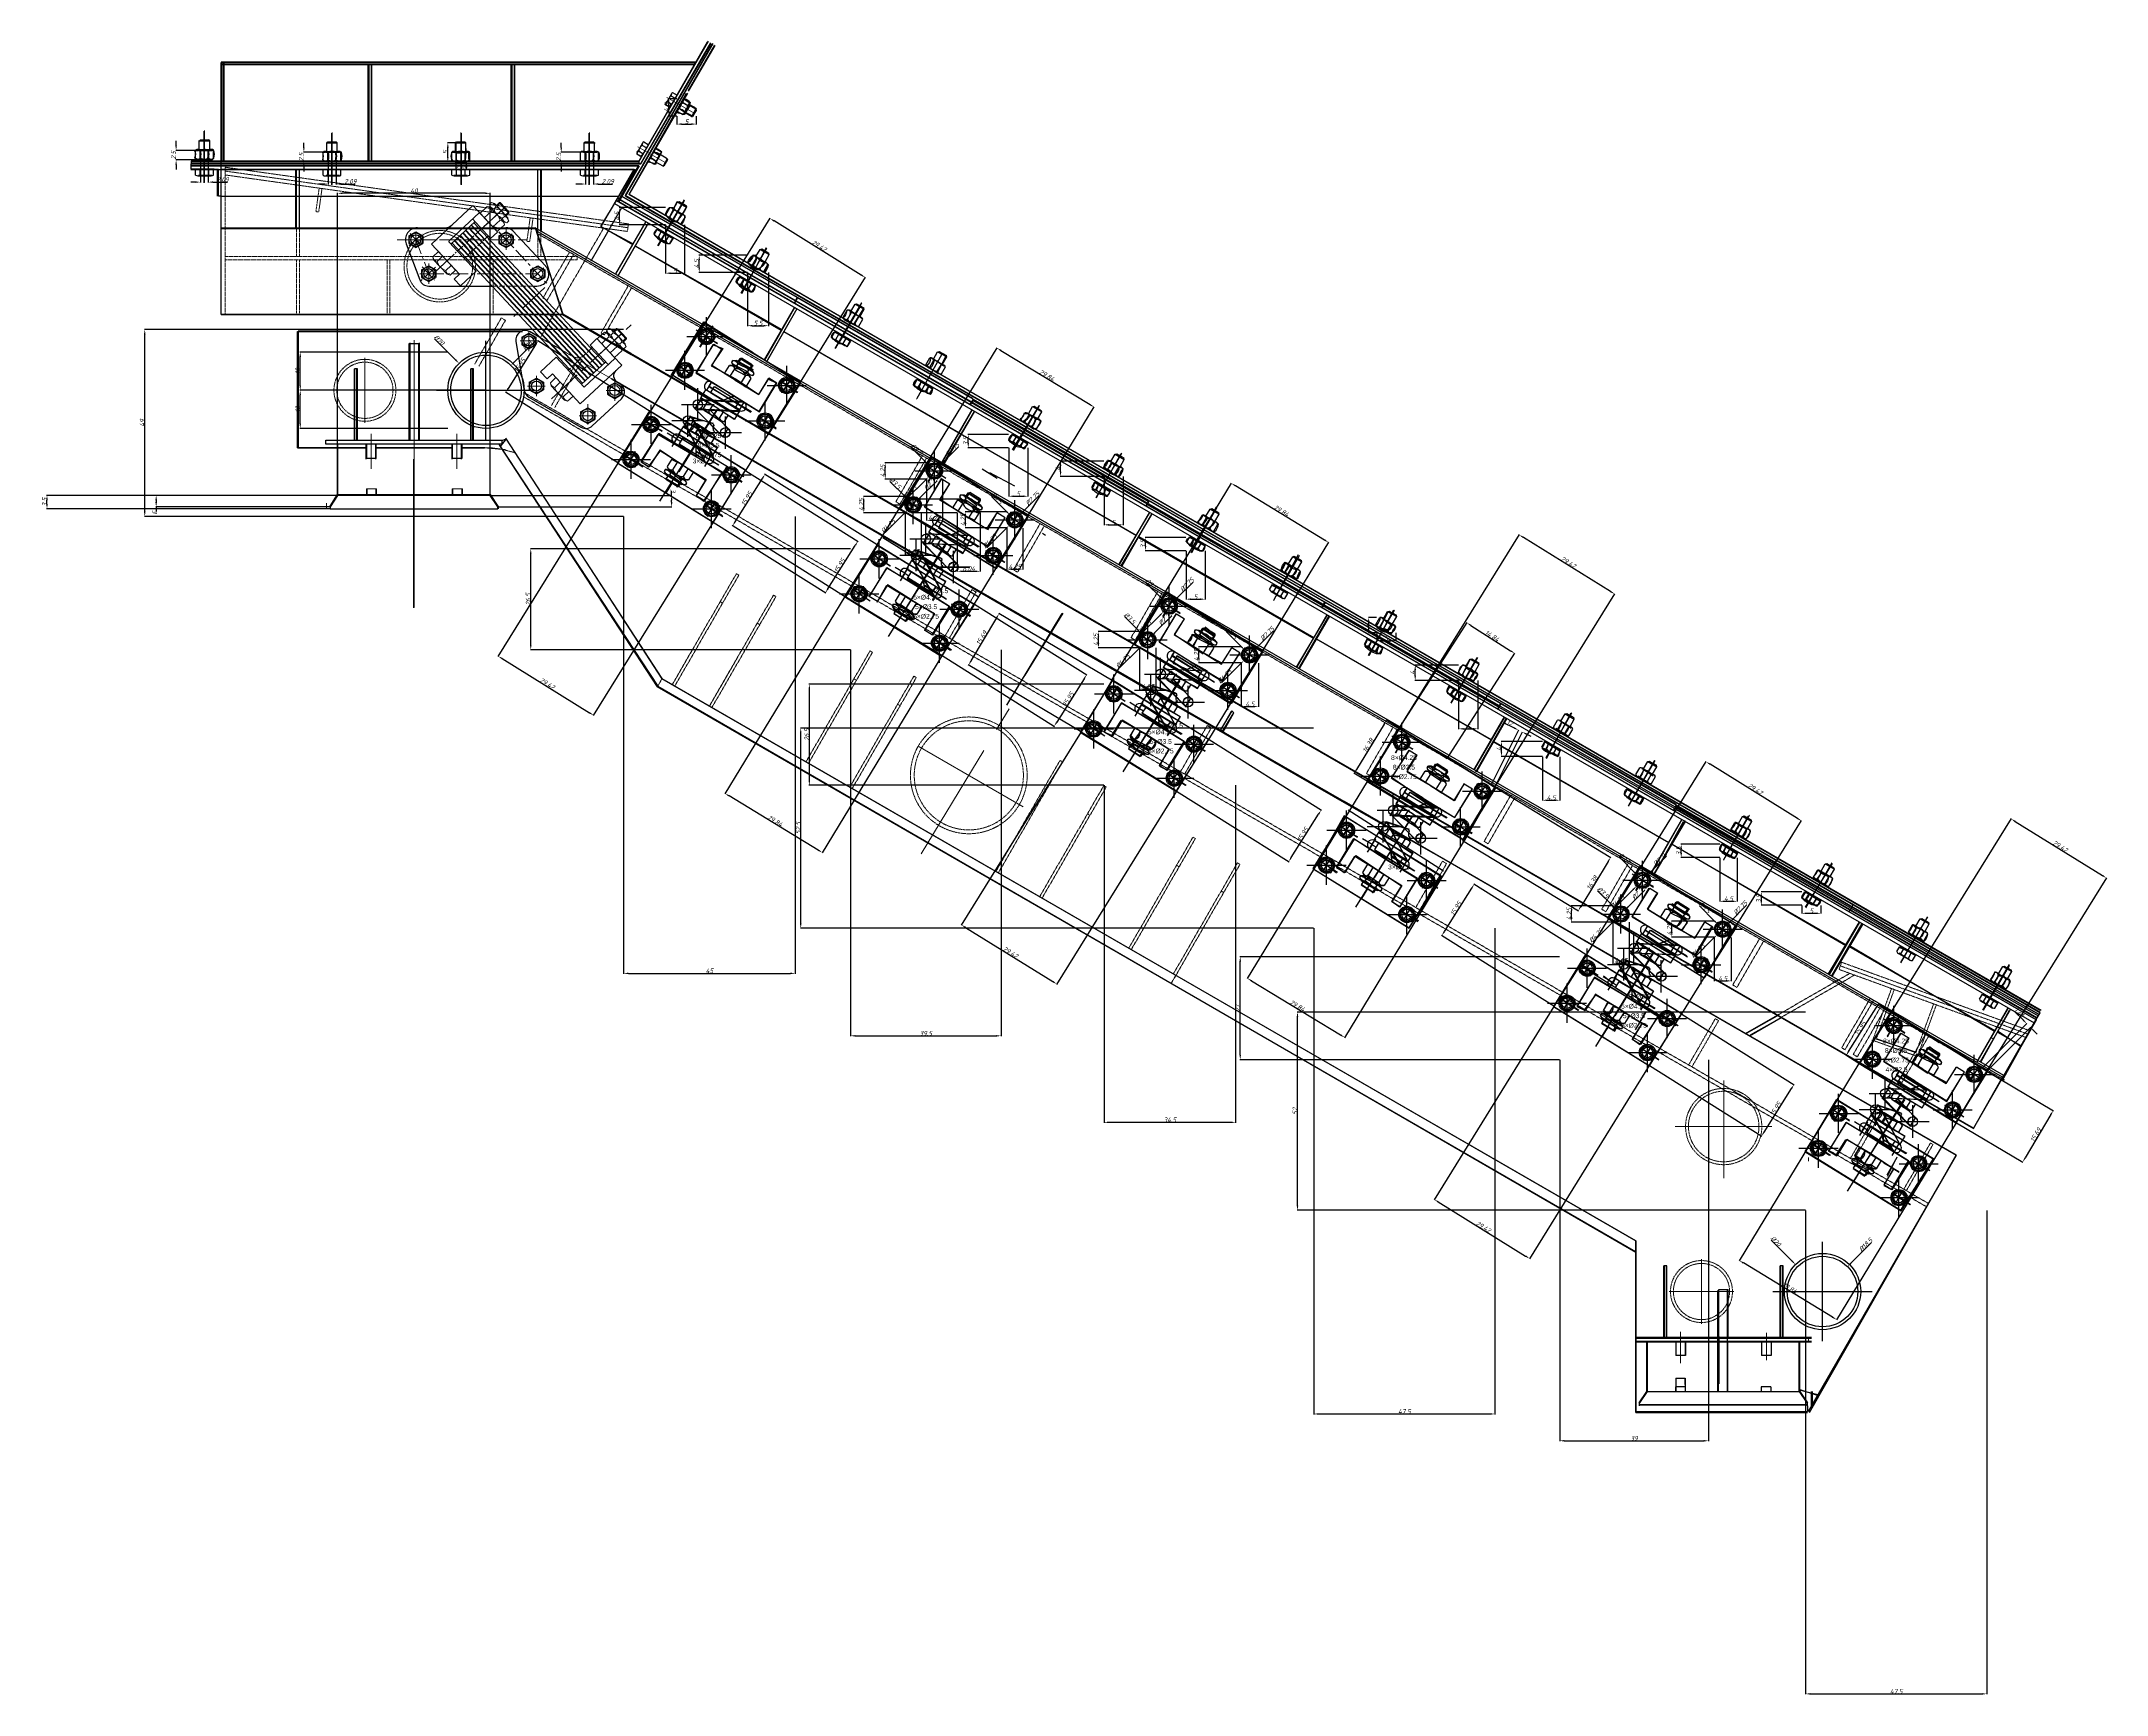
# Model space of a CAD drawing. Header units: millimetres. Extents: x 2787 to 6144, y -18 to 478.
# Drawn here: x 2787 to 3329, y 44 to 478 of the extents above; entities that cross this region are included whole.
import ezdxf

# ---------------------------------------------------------------- set-up
doc = ezdxf.new("R2010")
doc.units = ezdxf.units.MM
for name, pattern in [('ACAD_ISO02W100', [15, 12, -3]), ('CENTER', [50.8, 31.75, -6.35, 6.35, -6.35]), ('CENTER2', [28.575, 19.05, -3.175, 3.175, -3.175]), ('HIDDEN', [0.2, 0.1, -0.1])]:
    doc.linetypes.add(name, pattern=pattern)
for name, color, linetype, lineweight in [('01', 7, 'Continuous', 18), ('A粗实线', 7, 'Continuous', 40), ('中心线', 1, 'CENTER', 13), ('图层1', 1, 'CENTER2', 25), ('图层2', 160, 'Continuous', 25), ('尺寸线', 22, 'Continuous', 13), ('粗实线', 7, 'Continuous', 70), ('粗实线层', 7, 'Continuous', 35), ('虚线', 8, 'ACAD_ISO02W100', 13)]:
    doc.layers.add(name, color=color, linetype=linetype, lineweight=lineweight)
for name, color, linetype in [('ADIM', 3, 'Continuous'), ('ADIM_CENTER', 1, 'Continuous'), ('ADIM_CLEAN', 3, 'Continuous'), ('ADIM_CLEAN_L', 3, 'Continuous'), ('细实线', 7, 'Continuous')]:
    doc.layers.add(name, color=color, linetype=linetype)
doc.styles.get("Standard").update_dxf_attribs({"font": 'gbeitc.shx', "bigfont": 'gbcbig.shx'})
doc.dimstyles.new('ADIM', dxfattribs={"dimscale": 0.5, "dimtxt": 2.5, "dimasz": 2.5, "dimexe": 0.18, "dimexo": 0.0625, "dimgap": 0.09, "dimtad": 1, "dimdec": 4, "dimzin": 0, "dimdsep": 46, "dimtxsty": 'Standard', "dimcen": 0.09, "dimadec": 0, "dimazin": 0, "dimtfac": 1, "dimtdec": 4, "dimtofl": 0, "dimtmove": 0, "dimatfit": 3, "dimfxl": 1, "dimtolj": 1, "dimtzin": 0, "dimarcsym": 0})

# ---------------------------------------------------------------- blocks, each defined once
blk = doc.blocks.new('555')
at = {"layer": '中心线', "lineweight": 0, "ltscale": 2}
blk.add_line((-25594.3, -65282.1), (-25594.3, -65308), dxfattribs=at)
at = {"layer": '尺寸线', "color": 7, "lineweight": 0, "ltscale": 2}
for p, q in [((-25620.8, -65291.7), (-25615.1, -65288.3)), ((-25620.8, -65291.7), (-25620.8, -65297)), ((-25620.8, -65297), (-25615.1, -65300.3)), ((-25615.1, -65288.3), (-25573.5, -65288.3)), ((-25615.1, -65300.3), (-25573.5, -65300.3)), ((-25607.6, -65291.7), (-25607.6, -65297)), ((-25581, -65291.7), (-25581, -65297)), ((-25567.7, -65291.7), (-25573.5, -65288.3)), ((-25567.7, -65297), (-25573.5, -65300.3)), ((-25567.7, -65291.7), (-25567.7, -65297))]:
    blk.add_line(p, q, dxfattribs=at)
for centre, radius, start, end in [((-25614.2, -65301), 11.5, 54.6058, 125.3942), ((-25614.2, -65287.7), 11.5, 234.6058, 305.3942), ((-25594.3, -65316.5), 28.2, 61.9143, 118.0857), ((-25594.3, -65272.1), 28.2, 241.9143, 298.0857), ((-25574.4, -65301), 11.5, 54.6058, 125.3942), ((-25574.4, -65287.7), 11.5, 234.6058, 305.3942)]:
    blk.add_arc(centre, radius, start, end, dxfattribs=at)
blk = doc.blocks.new('777')
at = {"color": 7, "linetype": 'Continuous'}
for p, q in [((-25148.6, -65202.9), (-25163.8, -65217)), ((-25139.6, -65212.6), (-25154.7, -65226.7)), ((-25148.6, -65202.9), (-25142.3, -65204.8)), ((-25142.3, -65204.8), (-25113.9, -65235.2)), ((-25163.8, -65217), (-25127.6, -65255.8)), ((-25121.5, -65232), (-25136.6, -65246.1)), ((-25112.4, -65241.7), (-25127.6, -65255.8)), ((-25112.4, -65241.7), (-25113.9, -65235.2))]:
    blk.add_line(p, q, dxfattribs=at)
for centre, radius, start, end in [((-25151, -65214.1), 11.5, 7.6058, 78.3942), ((-25148.7, -65239.3), 28.2, 14.9143, 71.0857), ((-25123.8, -65243.2), 11.5, 7.6058, 78.3942)]:
    blk.add_arc(centre, radius, start, end, dxfattribs=at)
at = {"layer": '中心线', "lineweight": 0, "ltscale": 2}
blk.add_line((-25112.1, -65205.1), (-25157.4, -65247.4), dxfattribs=at)
blk = doc.blocks.new('999')
at = {"color": 7, "linetype": 'Continuous'}
for p, q in [((-25312.4, -65252), (-25300.9, -65241.3)), ((-25312.4, -65252), (-25310.9, -65258.5)), ((-25282.5, -65288.9), (-25310.9, -65258.5)), ((-25303.3, -65261.7), (-25291.9, -65251)), ((-25264.7, -65280.2), (-25300.9, -65241.3)), ((-25285.2, -65281.2), (-25273.8, -65270.5)), ((-25276.2, -65290.9), (-25282.5, -65288.9)), ((-25276.2, -65290.9), (-25264.7, -65280.2))]:
    blk.add_line(p, q, dxfattribs=at)
for centre, radius, start, end in [((-25301, -65250.5), 11.5, 187.6058, 258.3942), ((-25276.1, -65254.5), 28.2, 194.9143, 251.0857), ((-25273.9, -65279.6), 11.5, 187.6058, 258.3942)]:
    blk.add_arc(centre, radius, start, end, dxfattribs=at)
at = {"layer": '中心线', "lineweight": 0, "ltscale": 2}
blk.add_line((-25310, -65286.1), (-25267.4, -65246.4), dxfattribs=at)
blk = doc.blocks.new('t')
at = {"color": 7, "linetype": 'Continuous'}
for p, q in [((320437.2, 196327.3), (320350.1, 196246.1)), ((320450.8, 196312.6), (320387.1, 196253.2)), ((320436.2, 196299), (320474.5, 196258)), ((320437.2, 196327.3), (320474.9, 196286.9)), ((320486.4, 196327.3), (320492.2, 196332.8)), ((320506.8, 196305.4), (320486.4, 196327.3)), ((320495, 196332.7), (320492.2, 196332.8)), ((320512.7, 196310.8), (320492.2, 196332.8)), ((320512.8, 196313.7), (320495, 196332.7)), ((320506.8, 196305.4), (320512.7, 196310.8)), ((320512.7, 196310.8), (320512.8, 196313.7)), ((320320.7, 196280.5), (320379.1, 196280.5)), ((320678.5, 195964.4), (320404.3, 196258.4)), ((320679.2, 195965.1), (320405.1, 196259.1)), ((320684.4, 195969.8), (320410.2, 196263.8)), ((320685.1, 195970.5), (320410.9, 196264.5)), ((320690.2, 195975.3), (320416, 196269.3)), ((320690.9, 195976), (320416.8, 196270)), ((320696.1, 195980.7), (320421.9, 196274.7)), ((320696.8, 195981.4), (320422.6, 196275.4)), ((320701.9, 195986.2), (320427.7, 196280.2)), ((320702.6, 195986.9), (320428.5, 196280.9)), ((320707.8, 195991.6), (320433.6, 196285.7)), ((320708.5, 195992.3), (320434.3, 196286.3)), ((320713.6, 195997.1), (320439.4, 196291.1)), ((320467.4, 196261.1), (320469.6, 196263.2)), ((320469.6, 196263.2), (320467.4, 196261.2)), ((320489.1, 196271.6), (320474.5, 196258)), ((320474.9, 196286.9), (320484.2, 196276.8)), ((320489.5, 196280.5), (320506.3, 196280.5)), ((320497.1, 196280.5), (320502.4, 196280.5)), ((320589.8, 196200.3), (320520.9, 196274.1)), ((320297.3, 196246.7), (320325.9, 196171.1)), ((320408.8, 196183.2), (320350.1, 196246.1)), ((320444.4, 196189.1), (320387.1, 196250.5)), ((320667.5, 195954.1), (320393.4, 196248.1)), ((320672.7, 195958.9), (320398.5, 196252.9)), ((320673.4, 195959.6), (320399.2, 196253.6)), ((320421.3, 196218.2), (320419.1, 196216.1)), ((320408.8, 196183.2), (320397.8, 196173)), ((320411.4, 196158.4), (320397.8, 196173)), ((320444.4, 196189.1), (320411.4, 196158.4)), ((320344.6, 196158.2), (320477.2, 196158.2)), ((320563.4, 196158.2), (320571.5, 196158.2)), ((320527.4, 196041.7), (320544.7, 195939.3)), ((320577.7, 196050.4), (320557.1, 196062.3)), ((320697.6, 196048), (320683, 196034.3)), ((320732.5, 196010.6), (320697.6, 196048)), ((320732.6, 196063.3), (320738.4, 196068.8)), ((320732.6, 196063.3), (320753, 196041.4)), ((320738.4, 196068.8), (320758.9, 196046.8)), ((320738.4, 196068.8), (320741.2, 196068.7)), ((320741.2, 196068.7), (320759, 196049.6)), ((320753, 196041.4), (320758.9, 196046.8)), ((320759, 196049.6), (320758.9, 196046.8)), ((320612.1, 196009.1), (320579.3, 195978.4)), ((320612.1, 196009.1), (320670.8, 195946.2)), ((320715.8, 195999.2), (320665.3, 195952.1)), ((320735.9, 196006.9), (320670.8, 195946.2)), ((320721.3, 195993.3), (320683, 196034.3)), ((320687.9, 196029.1), (320685.7, 196027.1)), ((320749.5, 195992.3), (320732.5, 196010.6)), ((320579.3, 195978.4), (320592.9, 195963.8)), ((320603.9, 195974), (320592.9, 195963.8)), ((320603.9, 195974), (320662.5, 195911.2)), ((320639.6, 195984.1), (320637.4, 195982.1)), ((320749.5, 195992.3), (320662.5, 195911.2)), ((320739.9, 195956.8), (320745.2, 195953.8)), ((320554.4, 195925.3), (320664, 195862.1)), ((320748.8, 195921.8), (320687.6, 195864.8))]:
    blk.add_line(p, q, dxfattribs=at)
at = {"color": 1, "linetype": 'CENTER', "lineweight": 9, "ltscale": 2}
for p, q in [((320299.1, 196255.5), (320335.9, 196255.5)), ((320299.1, 196255.5), (320335.9, 196255.5)), ((320299.1, 196255.5), (320335.9, 196255.5)), ((320488.4, 196255.5), (320525.2, 196255.5)), ((320488.4, 196255.5), (320506.8, 196255.5)), ((320506.8, 196234), (320506.8, 196277)), ((320326.1, 196184.2), (320362.9, 196184.2)), ((320326.1, 196184.2), (320362.9, 196184.2)), ((320344.5, 196162.7), (320344.5, 196205.7)), ((320344.5, 196162.7), (320344.5, 196205.7)), ((320344.5, 196162.7), (320344.5, 196205.7)), ((320588.2, 196155), (320515, 196086.7)), ((320536.1, 196043), (320573, 196043)), ((320554.6, 196021.5), (320554.6, 196064.5)), ((320570.5, 195926.9), (320570.5, 195969.9)), ((320734.9, 195917.4), (320734.9, 195960.4)), ((320552.1, 195948.4), (320588.9, 195948.4)), ((320678.3, 195867.5), (320678.3, 195910.5)), ((320678.3, 195867.5), (320678.3, 195910.5)), ((320716.5, 195938.9), (320753.3, 195938.9)), ((320659.9, 195886.2), (320696.7, 195886.2)), ((320659.9, 195886.2), (320696.7, 195886.2))]:
    blk.add_line(p, q, dxfattribs=at)
at = {"color": 150, "ltscale": 2}
for p, q in [((320302.5, 196263.4), (320317.5, 196272)), ((320302.5, 196263.4), (320302.5, 196247.7)), ((320317.5, 196272), (320332.5, 196263.4)), ((320332.5, 196263.4), (320332.5, 196247.7)), ((320491.8, 196263.4), (320506.8, 196272)), ((320491.8, 196263.4), (320491.8, 196247.7)), ((320506.8, 196272), (320521.8, 196263.4)), ((320521.8, 196263.4), (320521.8, 196247.7)), ((320302.5, 196247.7), (320317.5, 196239)), ((320317.5, 196239), (320332.5, 196247.7)), ((320491.8, 196247.7), (320506.8, 196239)), ((320506.8, 196239), (320521.8, 196247.7)), ((320329.5, 196192.1), (320344.5, 196200.7)), ((320329.5, 196192.1), (320329.5, 196176.4)), ((320329.5, 196176.4), (320344.5, 196167.7)), ((320344.5, 196200.7), (320359.5, 196192.1)), ((320344.5, 196167.7), (320359.5, 196176.4)), ((320359.5, 196192.1), (320359.5, 196176.4)), ((320558.3, 196192.1), (320573.3, 196200.7)), ((320558.3, 196192.1), (320558.3, 196176.4)), ((320558.3, 196176.4), (320573.3, 196167.7)), ((320573.3, 196200.7), (320588.3, 196192.1)), ((320573.3, 196167.7), (320588.3, 196176.4)), ((320588.3, 196192.1), (320588.3, 196176.4)), ((320539.6, 196050.9), (320554.6, 196059.5)), ((320539.6, 196050.9), (320539.6, 196035.2)), ((320554.6, 196059.5), (320569.6, 196050.9)), ((320569.6, 196050.9), (320569.6, 196035.2)), ((320539.6, 196035.2), (320554.6, 196026.5)), ((320554.6, 196026.5), (320569.6, 196035.2)), ((320555.5, 195956.2), (320570.5, 195964.9)), ((320555.5, 195956.2), (320555.5, 195940.5)), ((320570.5, 195964.9), (320585.5, 195956.2)), ((320585.5, 195956.2), (320585.5, 195940.5)), ((320719.9, 195946.8), (320734.9, 195955.4)), ((320734.9, 195955.4), (320749.9, 195946.8)), ((320555.5, 195940.5), (320570.5, 195931.9)), ((320570.5, 195931.9), (320585.5, 195940.5)), ((320719.9, 195946.8), (320719.9, 195931.1)), ((320719.9, 195931.1), (320734.9, 195922.4)), ((320734.9, 195922.4), (320749.9, 195931.1)), ((320749.9, 195946.8), (320749.9, 195931.1)), ((320663.3, 195894), (320678.3, 195902.7)), ((320663.3, 195894), (320663.3, 195878.3)), ((320663.3, 195878.3), (320678.3, 195869.6)), ((320678.3, 195902.7), (320693.3, 195894)), ((320678.3, 195869.6), (320693.3, 195878.3)), ((320693.3, 195894), (320693.3, 195878.3))]:
    blk.add_line(p, q, dxfattribs=at)
blk.add_line((320441.6, 196293.2), (320391.2, 196246.1))
for centre in [(320317.5, 196255.5), (320506.8, 196255.5), (320344.5, 196184.2), (320573.3, 196184.2), (320554.6, 196043), (320570.5, 195948.4), (320734.9, 195938.9), (320678.3, 195886.2)]:
    blk.add_circle(centre, 14.3, dxfattribs=at)
at = {"color": 7, "linetype": 'Continuous'}
for centre in [(320317.5, 196255.5), (320506.8, 196255.5), (320344.5, 196184.2), (320573.3, 196184.2), (320554.6, 196043), (320570.5, 195948.4), (320734.9, 195938.9), (320678.3, 195886.2)]:
    blk.add_circle(centre, 10.5, dxfattribs=at)
for centre, radius, start, end in [((320320.7, 196255.5), 25, 90, 200.7319), ((320379.1, 196300.5), 20, 270, 313), ((320489.5, 196300.5), 20, 223, 270), ((320506.3, 196260.5), 20, 43, 90), ((320388.5, 196251.9), 2, 133.01, 223.01), ((320344.6, 196178.2), 20, 200.7319, 270), ((320571.5, 196183.2), 25, 270, 43), ((320547.1, 196045), 20, 60, 189.5778), ((320735.2, 195936.5), 20, 313, 60), ((320564.4, 195942.7), 20, 189.5778, 240), ((320674, 195879.4), 20, 240, 313)]:
    blk.add_arc(centre, radius, start, end, dxfattribs=at)
at = {"color": 7}
blk.add_arc((320747.4, 195969.8), 15, 133, 240, dxfattribs=at)
at = {"layer": '中心线', "color": 1, "linetype": 'CENTER'}
for p, q in [((320278.5, 196255.5), (320550.9, 196255.5)), ((320303.6, 196242.5), (320331.5, 196268.5)), ((320305.5, 196268.3), (320330.4, 196241.6)), ((320317.5, 196242.1), (320317.5, 196269.1)), ((320317.5, 196255.5), (320506.8, 196255.5)), ((320317.5, 196255.5), (320344.5, 196184.2)), ((320521.7, 196239.6), (320483.4, 196280.6)), ((320492.5, 196270.9), (320594.9, 196161)), ((320519.8, 196267.6), (320492.6, 196242.3)), ((320358.9, 196197.7), (320326.6, 196167.6)), ((320330.9, 196198.8), (320356.9, 196170.9)), ((320344.5, 196170.8), (320344.5, 196197.8)), ((320344.5, 196184.2), (320573.3, 196184.2)), ((320586.2, 196196.2), (320559.3, 196171.1))]:
    blk.add_line(p, q, dxfattribs=at)
at = {"layer": '中心线', "lineweight": 0, "ltscale": 0.5}
blk.add_line((320367.3, 196196.6), (320475.5, 196297.4), dxfattribs=at)
at = {"layer": '中心线', "lineweight": 0, "ltscale": 2}
blk.add_line((320609.9, 195928.4), (320769.1, 196076.9), dxfattribs=at)
at = {"layer": '尺寸线', "color": 7, "lineweight": 0, "ltscale": 2}
for p, q in [((320487.7, 196325.9), (320495, 196332.7)), ((320505.4, 196306.8), (320512.8, 196313.7)), ((320733.9, 196061.8), (320741.2, 196068.7)), ((320751.6, 196042.8), (320759, 196049.6))]:
    blk.add_line(p, q, dxfattribs=at)
at = {"layer": '虚线'}
for p, q in [((320467.4, 196261.2), (320421.3, 196218.2)), ((320477.2, 196158.2), (320563.4, 196158.2)), ((320685.7, 196027.1), (320639.6, 195984.1)), ((320685.7, 196027.1), (320670.7, 196013.1))]:
    blk.add_line(p, q, dxfattribs=at)
at = {"layer": '虚线', "color": 251, "linetype": 'HIDDEN'}
blk.add_line((320489.5, 196280.5), (320497.1, 196280.5), dxfattribs=at)
at = {"layer": '虚线', "color": 8, "linetype": 'HIDDEN'}
blk.add_line((320577.7, 196050.4), (320647.1, 196010.4), dxfattribs=at)
at = {"layer": '虚线', "color": 251, "linetype": 'HIDDEN'}
blk.add_arc((320489.5, 196300.5), 20, 223, 270, dxfattribs=at)
at = {"layer": '虚线'}
blk.add_arc((320657.1, 196027.7), 20, 240, 313, dxfattribs=at)
at = {"color": 7, "linetype": 'Continuous', "xscale": -1, "rotation": 312.9999999999861}
blk.add_blockref('555', (350790.2, 259561.4), dxfattribs=at)
at = {"color": 7, "linetype": 'Continuous', "rotation": 313}
blk.add_blockref('555', (385946.9, 221860.4), dxfattribs=at)
at = {"layer": '尺寸线', "color": 7, "lineweight": 0, "xscale": -1, "rotation": 265.9999999999861}
for name, p in [('777', (387301.8, 216825.6)), ('999', (387248.3, 216879.9))]:
    blk.add_blockref(name, p, dxfattribs=at)
at = {"layer": '尺寸线', "color": 7, "lineweight": 0}
for name, p in [('777', (345862.1, 261264.2)), ('999', (345912.2, 261207.4))]:
    blk.add_blockref(name, p, dxfattribs=at)
blk = doc.blocks.new('*D11')
at = {"layer": 'ADIM', "color": 0, "lineweight": -2, "transparency": 16777216}
for p, q in [((3297.53, 207.48), (3315, 197.13)), ((3314.28, 196.1), (3307.56, 184.75)), ((3289.53, 193.98), (3307, 183.63))]:
    blk.add_line(p, q, dxfattribs=at)
at = {"layer": 'ADIM', "color": 0, "transparency": 16777216}
for points in [[(3314.1, 196.21), (3314.46, 195.99), (3314.92, 197.18)], [(3307.38, 184.86), (3307.74, 184.65), (3306.92, 183.68)]]:
    blk.add_solid(points, dxfattribs=at)
at = {"layer": 'Defpoints', "color": 0, "transparency": 16777216}
for p in [(3297.5, 207.5), (3289.5, 194), (3306.92, 183.68)]:
    blk.add_point(p, dxfattribs=at)
at = {"layer": 'ADIM', "color": 0, "transparency": 16777216, "insert": (3310.34, 190.77), "char_height": 1.25, "attachment_point": 5, "rotation": 59.3493}
blk.add_mtext('\\A1;15.69', dxfattribs=at)
blk = doc.blocks.new('*D12')
at = {"layer": 'ADIM', "color": 0, "lineweight": -2, "transparency": 16777216}
for p, q in [((3263.98, 209.47), (3232.55, 157.76)), ((3289.48, 193.97), (3258.05, 142.26)), ((3257.03, 142.99), (3233.67, 157.19))]:
    blk.add_line(p, q, dxfattribs=at)
at = {"layer": 'ADIM', "color": 0, "transparency": 16777216}
for points in [[(3233.77, 157.37), (3233.56, 157.01), (3232.6, 157.84)], [(3257.14, 143.17), (3256.92, 142.81), (3258.1, 142.34)]]:
    blk.add_solid(points, dxfattribs=at)
at = {"layer": 'Defpoints', "color": 0, "transparency": 16777216}
for p in [(3264, 209.5), (3289.5, 194), (3232.6, 157.84)]:
    blk.add_point(p, dxfattribs=at)
at = {"layer": 'ADIM', "color": 0, "transparency": 16777216, "insert": (3245.7, 150.66), "char_height": 1.25, "attachment_point": 5, "rotation": 328.707}
blk.add_mtext('\\A1;29.84', dxfattribs=at)
blk = doc.blocks.new('*D13')
at = {"layer": 'ADIM', "color": 0, "lineweight": -2, "transparency": 16777216}
for p, q in [((3261.28, 212.69), (3268.45, 224.07)), ((3272.47, 223.02), (3269.04, 225.18)), ((3263.97, 209.52), (3260.54, 211.68))]:
    blk.add_line(p, q, dxfattribs=at)
at = {"layer": 'ADIM', "color": 0, "transparency": 16777216}
for points in [[(3268.27, 224.18), (3268.63, 223.96), (3269.12, 225.13)], [(3261.1, 212.8), (3261.46, 212.58), (3260.62, 211.63)]]:
    blk.add_solid(points, dxfattribs=at)
at = {"layer": 'Defpoints', "color": 0, "transparency": 16777216}
for p in [(3269.12, 225.13), (3272.5, 223), (3264, 209.5)]:
    blk.add_point(p, dxfattribs=at)
at = {"layer": 'ADIM', "color": 0, "transparency": 16777216, "insert": (3264.3, 218.74), "char_height": 1.25, "attachment_point": 5, "rotation": 57.8043}
blk.add_mtext('\\A1;15.95', dxfattribs=at)
blk = doc.blocks.new('*D14')
at = {"layer": 'ADIM', "color": 0, "lineweight": -2, "transparency": 16777216}
for p, q in [((3272.52, 223.03), (3303.95, 273.73)), ((3304.96, 272.99), (3327.84, 258.81)), ((3297.52, 207.53), (3328.95, 258.23))]:
    blk.add_line(p, q, dxfattribs=at)
at = {"layer": 'ADIM', "color": 0, "transparency": 16777216}
for points in [[(3305.07, 273.17), (3304.85, 272.81), (3303.9, 273.65)], [(3327.95, 258.98), (3327.73, 258.63), (3328.9, 258.15)]]:
    blk.add_solid(points, dxfattribs=at)
at = {"layer": 'Defpoints', "color": 0, "transparency": 16777216}
for p in [(3328.9, 258.15), (3272.5, 223), (3297.5, 207.5)]:
    blk.add_point(p, dxfattribs=at)
at = {"layer": 'ADIM', "color": 0, "transparency": 16777216, "insert": (3316.76, 266.47), "char_height": 1.25, "attachment_point": 5, "rotation": 328.2011}
blk.add_mtext('\\A1;29.42', dxfattribs=at)
blk = doc.blocks.new('*D15')
at = {"layer": 'ADIM', "color": 0, "lineweight": -2, "transparency": 16777216}
for p, q in [((3307.09, 220.86), (3304.76, 223.19)), ((3296.52, 208.52), (3308.04, 220.04)), ((3297.52, 207.52), (3309.04, 219.04)), ((3309.86, 218.09), (3310.74, 217.21))]:
    blk.add_line(p, q, dxfattribs=at)
at = {"layer": 'ADIM', "color": 0, "transparency": 16777216}
for points in [[(3307.24, 221), (3306.94, 220.71), (3307.97, 219.97)], [(3310, 218.24), (3309.71, 217.94), (3308.97, 218.97)]]:
    blk.add_solid(points, dxfattribs=at)
at = {"layer": 'Defpoints', "color": 0, "transparency": 16777216}
for p in [(3307.97, 219.97), (3296.5, 208.5), (3297.5, 207.5)]:
    blk.add_point(p, dxfattribs=at)
at = {"layer": 'ADIM', "color": 0, "transparency": 16777216, "insert": (3305.96, 222.94), "char_height": 1.25, "attachment_point": 5, "rotation": 315}
blk.add_mtext('\\A1;1.41', dxfattribs=at)
blk = doc.blocks.new('*D17')
at = {"layer": 'ADIM', "color": 0, "lineweight": -2, "transparency": 16777216}
for p, q in [((3250, 170.97), (3250, 44.08)), ((3297.5, 170.97), (3297.5, 44.08)), ((3251.25, 44.17), (3296.25, 44.17))]:
    blk.add_line(p, q, dxfattribs=at)
at = {"layer": 'ADIM', "color": 0, "transparency": 16777216}
for points in [[(3251.25, 44.37), (3251.25, 43.96), (3250, 44.17)], [(3296.25, 44.37), (3296.25, 43.96), (3297.5, 44.17)]]:
    blk.add_solid(points, dxfattribs=at)
at = {"layer": 'Defpoints', "color": 0, "transparency": 16777216}
for p in [(3250, 171), (3297.5, 171), (3297.5, 44.17)]:
    blk.add_point(p, dxfattribs=at)
at = {"layer": 'ADIM', "color": 0, "transparency": 16777216, "insert": (3273.75, 44.84), "char_height": 1.25, "attachment_point": 5}
blk.add_mtext('\\A1;47.5', dxfattribs=at)
blk = doc.blocks.new('*D18')
at = {"layer": 'ADIM', "color": 0, "lineweight": -2, "transparency": 16777216}
for p, q in [((3249.97, 223), (3116.64, 223)), ((3116.73, 172.25), (3116.73, 221.75)), ((3249.97, 171), (3116.64, 171))]:
    blk.add_line(p, q, dxfattribs=at)
at = {"layer": 'ADIM', "color": 0, "transparency": 16777216}
for points in [[(3116.52, 221.75), (3116.94, 221.75), (3116.73, 223)], [(3116.52, 172.25), (3116.94, 172.25), (3116.73, 171)]]:
    blk.add_solid(points, dxfattribs=at)
at = {"layer": 'Defpoints', "color": 0, "transparency": 16777216}
for p in [(3116.73, 223), (3250, 223), (3250, 171)]:
    blk.add_point(p, dxfattribs=at)
at = {"layer": 'ADIM', "color": 0, "transparency": 16777216, "insert": (3116.06, 197), "char_height": 1.25, "attachment_point": 5, "rotation": 90}
blk.add_mtext('\\A1;52', dxfattribs=at)
blk = doc.blocks.new('*D116')
at = {"layer": 'ADIM', "color": 0, "lineweight": -2, "transparency": 16777216}
for p, q in [((3192.52, 238.03), (3223.95, 288.73)), ((3247.84, 273.81), (3224.96, 287.99)), ((3217.52, 222.53), (3248.95, 273.23))]:
    blk.add_line(p, q, dxfattribs=at)
at = {"layer": 'ADIM', "color": 0, "transparency": 16777216}
for points in [[(3225.07, 288.17), (3224.85, 287.81), (3223.9, 288.65)], [(3247.95, 273.98), (3247.73, 273.63), (3248.9, 273.15)]]:
    blk.add_solid(points, dxfattribs=at)
at = {"layer": 'Defpoints', "color": 0, "transparency": 16777216}
for p in [(3223.9, 288.65), (3192.5, 238), (3217.5, 222.5)]:
    blk.add_point(p, dxfattribs=at)
at = {"layer": 'ADIM', "color": 0, "transparency": 16777216, "insert": (3236.76, 281.47), "char_height": 1.25, "attachment_point": 5, "rotation": 328.2011}
blk.add_mtext('\\A1;29.42', dxfattribs=at)
blk = doc.blocks.new('*D117')
at = {"layer": 'ADIM', "color": 0, "lineweight": -2, "transparency": 16777216}
for p, q in [((3162.4, 255.47), (3155.24, 244.09)), ((3192.47, 238.02), (3162.99, 256.58)), ((3183.97, 224.52), (3154.49, 243.08))]:
    blk.add_line(p, q, dxfattribs=at)
at = {"layer": 'ADIM', "color": 0, "transparency": 16777216}
for points in [[(3162.23, 255.58), (3162.58, 255.36), (3163.07, 256.53)], [(3155.06, 244.2), (3155.41, 243.98), (3154.57, 243.03)]]:
    blk.add_solid(points, dxfattribs=at)
at = {"layer": 'Defpoints', "color": 0, "transparency": 16777216}
for p in [(3154.57, 243.03), (3192.5, 238), (3184, 224.5)]:
    blk.add_point(p, dxfattribs=at)
at = {"layer": 'ADIM', "color": 0, "transparency": 16777216, "insert": (3158.25, 250.14), "char_height": 1.25, "attachment_point": 5, "rotation": 57.8043}
blk.add_mtext('\\A1;15.95', dxfattribs=at)
blk = doc.blocks.new('*D118')
at = {"layer": 'ADIM', "color": 0, "lineweight": -2, "transparency": 16777216}
for p, q in [((3183.98, 224.47), (3152.55, 173.77)), ((3208.98, 208.97), (3177.55, 158.27)), ((3153.66, 173.19), (3176.54, 159.01))]:
    blk.add_line(p, q, dxfattribs=at)
at = {"layer": 'ADIM', "color": 0, "transparency": 16777216}
for points in [[(3153.77, 173.37), (3153.55, 173.02), (3152.6, 173.85)], [(3176.65, 159.19), (3176.43, 158.83), (3177.6, 158.35)]]:
    blk.add_solid(points, dxfattribs=at)
at = {"layer": 'Defpoints', "color": 0, "transparency": 16777216}
for p in [(3184, 224.5), (3209, 209), (3177.6, 158.35)]:
    blk.add_point(p, dxfattribs=at)
at = {"layer": 'ADIM', "color": 0, "transparency": 16777216, "insert": (3165.45, 166.67), "char_height": 1.25, "attachment_point": 5, "rotation": 328.2011}
blk.add_mtext('\\A1;29.42', dxfattribs=at)
blk = doc.blocks.new('*D119')
at = {"layer": 'ADIM', "color": 0, "lineweight": -2, "transparency": 16777216}
for p, q in [((3217.53, 222.48), (3247.01, 203.92)), ((3209.03, 208.98), (3238.51, 190.42)), ((3239.1, 191.53), (3246.26, 202.91))]:
    blk.add_line(p, q, dxfattribs=at)
at = {"layer": 'ADIM', "color": 0, "transparency": 16777216}
for points in [[(3246.09, 203.02), (3246.44, 202.8), (3246.93, 203.97)], [(3238.92, 191.64), (3239.27, 191.42), (3238.43, 190.47)]]:
    blk.add_solid(points, dxfattribs=at)
at = {"layer": 'Defpoints', "color": 0, "transparency": 16777216}
for p in [(3217.5, 222.5), (3209, 209), (3246.93, 203.97)]:
    blk.add_point(p, dxfattribs=at)
at = {"layer": 'ADIM', "color": 0, "transparency": 16777216, "insert": (3242.11, 197.58), "char_height": 1.25, "attachment_point": 5, "rotation": 57.8043}
blk.add_mtext('\\A1;15.95', dxfattribs=at)
blk = doc.blocks.new('*D120')
at = {"layer": 'ADIM', "color": 0, "lineweight": -2, "transparency": 16777216}
for p, q in [((3185.5, 210.47), (3185.5, 110.46)), ((3224.5, 210.47), (3224.5, 110.46)), ((3186.75, 110.55), (3223.25, 110.55))]:
    blk.add_line(p, q, dxfattribs=at)
at = {"layer": 'ADIM', "color": 0, "transparency": 16777216}
for points in [[(3186.75, 110.76), (3186.75, 110.34), (3185.5, 110.55)], [(3223.25, 110.76), (3223.25, 110.34), (3224.5, 110.55)]]:
    blk.add_solid(points, dxfattribs=at)
at = {"layer": 'Defpoints', "color": 0, "transparency": 16777216}
for p in [(3185.5, 210.5), (3224.5, 210.5), (3224.5, 110.55)]:
    blk.add_point(p, dxfattribs=at)
at = {"layer": 'ADIM', "color": 0, "transparency": 16777216, "insert": (3205, 111.22), "char_height": 1.25, "attachment_point": 5}
blk.add_mtext('\\A1;39', dxfattribs=at)
blk = doc.blocks.new('*D121')
at = {"layer": 'ADIM', "color": 0, "lineweight": -2, "transparency": 16777216}
for p, q in [((3185.47, 237.5), (3101.62, 237.5)), ((3101.71, 211.75), (3101.71, 236.25)), ((3185.47, 210.5), (3101.62, 210.5))]:
    blk.add_line(p, q, dxfattribs=at)
at = {"layer": 'ADIM', "color": 0, "transparency": 16777216}
for points in [[(3101.5, 236.25), (3101.92, 236.25), (3101.71, 237.5)], [(3101.5, 211.75), (3101.92, 211.75), (3101.71, 210.5)]]:
    blk.add_solid(points, dxfattribs=at)
at = {"layer": 'Defpoints', "color": 0, "transparency": 16777216}
for p in [(3101.71, 237.5), (3185.5, 237.5), (3185.5, 210.5)]:
    blk.add_point(p, dxfattribs=at)
at = {"layer": 'ADIM', "color": 0, "transparency": 16777216, "insert": (3101.04, 224), "char_height": 1.25, "attachment_point": 5, "rotation": 90}
blk.add_mtext('\\A1;27', dxfattribs=at)
blk = doc.blocks.new('*D139')
at = {"layer": 'ADIM', "color": 0, "lineweight": -2, "transparency": 16777216}
for p, q in [((3226, 242.59), (3226, 231.09)), ((3230.5, 242.59), (3230.5, 231.09)), ((3227.25, 231.18), (3229.25, 231.18))]:
    blk.add_line(p, q, dxfattribs=at)
at = {"layer": 'ADIM', "color": 0, "transparency": 16777216}
for points in [[(3227.25, 231.39), (3227.25, 230.97), (3226, 231.18)], [(3229.25, 231.39), (3229.25, 230.97), (3230.5, 231.18)]]:
    blk.add_solid(points, dxfattribs=at)
at = {"layer": 'Defpoints', "color": 0, "transparency": 16777216}
for p in [(3226, 242.62), (3230.5, 242.62), (3230.5, 231.18)]:
    blk.add_point(p, dxfattribs=at)
at = {"layer": 'ADIM', "color": 0, "transparency": 16777216, "insert": (3228.25, 231.85), "char_height": 1.25, "attachment_point": 5}
blk.add_mtext('\\A1;4.5', dxfattribs=at)
blk = doc.blocks.new('*D140')
at = {"layer": 'ADIM', "color": 0, "lineweight": -2, "transparency": 16777216}
for p, q in [((3225.97, 246.87), (3214.81, 246.87)), ((3214.9, 243.87), (3214.9, 245.62)), ((3225.97, 242.62), (3214.81, 242.62))]:
    blk.add_line(p, q, dxfattribs=at)
at = {"layer": 'ADIM', "color": 0, "transparency": 16777216}
for points in [[(3214.69, 245.62), (3215.1, 245.62), (3214.9, 246.87)], [(3214.69, 243.87), (3215.1, 243.87), (3214.9, 242.62)]]:
    blk.add_solid(points, dxfattribs=at)
at = {"layer": 'Defpoints', "color": 0, "transparency": 16777216}
for p in [(3214.9, 246.87), (3226, 246.87), (3226, 242.62)]:
    blk.add_point(p, dxfattribs=at)
at = {"layer": 'ADIM', "color": 0, "transparency": 16777216, "insert": (3214.23, 244.75), "char_height": 1.25, "attachment_point": 5, "rotation": 90}
blk.add_mtext('\\A1;4.25', dxfattribs=at)
blk = doc.blocks.new('*D141')
at = {"layer": 'ADIM', "color": 0, "lineweight": -2, "transparency": 16777216}
for p, q in [((3234.53, 251.04), (3230.09, 246.6)), ((3228.19, 244.75), (3228.28, 244.75)), ((3228.24, 244.7), (3228.24, 244.79))]:
    blk.add_line(p, q, dxfattribs=at)
at = {"layer": 'ADIM', "color": 0, "transparency": 16777216}
blk.add_solid([(3229.94, 246.75), (3230.24, 246.46), (3229.21, 245.72)], dxfattribs=at)
at = {"layer": 'Defpoints', "color": 0, "transparency": 16777216}
for p in [(3228.24, 244.75), (3229.21, 245.72)]:
    blk.add_point(p, dxfattribs=at)
at = {"layer": 'ADIM', "color": 0, "transparency": 16777216, "insert": (3232.87, 250.33), "char_height": 1.25, "attachment_point": 5, "rotation": 45}
blk.add_mtext('\\A1;%%c2.75', dxfattribs=at)
blk = doc.blocks.new('*D142')
at = {"layer": 'ADIM', "color": 0, "lineweight": -2, "transparency": 16777216}
for p, q in [((3222.12, 250.86), (3226.11, 246.87)), ((3228.19, 244.75), (3228.28, 244.75)), ((3228.24, 244.7), (3228.24, 244.79))]:
    blk.add_line(p, q, dxfattribs=at)
at = {"layer": 'ADIM', "color": 0, "transparency": 16777216}
blk.add_solid([(3226.26, 247.02), (3225.97, 246.72), (3227, 245.98)], dxfattribs=at)
at = {"layer": 'Defpoints', "color": 0, "transparency": 16777216}
for p in [(3227, 245.98), (3228.24, 244.75)]:
    blk.add_point(p, dxfattribs=at)
at = {"layer": 'ADIM', "color": 0, "transparency": 16777216, "insert": (3223.52, 250.41), "char_height": 1.25, "attachment_point": 5, "rotation": 315}
blk.add_mtext('\\A1;%%c3.5', dxfattribs=at)
blk = doc.blocks.new('*D143')
at = {"layer": 'ADIM', "color": 0, "lineweight": -2, "transparency": 16777216}
for p, q in [((3228.19, 244.75), (3228.28, 244.75)), ((3228.24, 244.7), (3228.24, 244.79)), ((3220.92, 237.43), (3225.85, 242.36))]:
    blk.add_line(p, q, dxfattribs=at)
at = {"layer": 'ADIM', "color": 0, "transparency": 16777216}
blk.add_solid([(3225.7, 242.51), (3226, 242.21), (3226.73, 243.24)], dxfattribs=at)
at = {"layer": 'Defpoints', "color": 0, "transparency": 16777216}
for p in [(3228.24, 244.75), (3226.73, 243.24)]:
    blk.add_point(p, dxfattribs=at)
at = {"layer": 'ADIM', "color": 0, "transparency": 16777216, "insert": (3221.67, 239.13), "char_height": 1.25, "attachment_point": 5, "rotation": 45}
blk.add_mtext('\\A1;%%c4.25', dxfattribs=at)
blk = doc.blocks.new('*D144')
at = {"layer": 'ADIM', "color": 0, "lineweight": -2, "transparency": 16777216}
for p, q in [((3143.52, 297.53), (3174.95, 348.23)), ((3198.84, 333.31), (3175.96, 347.49)), ((3168.52, 282.03), (3199.95, 332.73))]:
    blk.add_line(p, q, dxfattribs=at)
at = {"layer": 'ADIM', "color": 0, "transparency": 16777216}
for points in [[(3176.07, 347.67), (3175.85, 347.31), (3174.9, 348.15)], [(3198.95, 333.48), (3198.73, 333.13), (3199.9, 332.65)]]:
    blk.add_solid(points, dxfattribs=at)
at = {"layer": 'Defpoints', "color": 0, "transparency": 16777216}
for p in [(3174.9, 348.15), (3143.5, 297.5), (3168.5, 282)]:
    blk.add_point(p, dxfattribs=at)
at = {"layer": 'ADIM', "color": 0, "transparency": 16777216, "insert": (3187.76, 340.97), "char_height": 1.25, "attachment_point": 5, "rotation": 328.2011}
blk.add_mtext('\\A1;29.42', dxfattribs=at)
blk = doc.blocks.new('*D145')
at = {"layer": 'ADIM', "color": 0, "lineweight": -2, "transparency": 16777216}
for p, q in [((3143.52, 297.53), (3161.21, 325.17)), ((3162.21, 324.42), (3172.6, 317.76)), ((3156.02, 289.53), (3173.71, 317.17))]:
    blk.add_line(p, q, dxfattribs=at)
at = {"layer": 'ADIM', "color": 0, "transparency": 16777216}
for points in [[(3162.32, 324.59), (3162.1, 324.24), (3161.16, 325.09)], [(3172.72, 317.94), (3172.49, 317.59), (3173.66, 317.09)]]:
    blk.add_solid(points, dxfattribs=at)
at = {"layer": 'Defpoints', "color": 0, "transparency": 16777216}
for p in [(3173.66, 317.09), (3143.5, 297.5), (3156, 289.5)]:
    blk.add_point(p, dxfattribs=at)
at = {"layer": 'ADIM', "color": 0, "transparency": 16777216, "insert": (3167.77, 321.65), "char_height": 1.25, "attachment_point": 5, "rotation": 327.3808}
blk.add_mtext('\\A1;14.84', dxfattribs=at)
blk = doc.blocks.new('*D147')
at = {"layer": 'ADIM', "color": 0, "lineweight": -2, "transparency": 16777216}
for p, q in [((3139.43, 298.51), (3132.23, 286.64)), ((3143.47, 297.52), (3140, 299.62)), ((3134.97, 283.52), (3131.5, 285.62))]:
    blk.add_line(p, q, dxfattribs=at)
at = {"layer": 'ADIM', "color": 0, "transparency": 16777216}
for points in [[(3139.25, 298.62), (3139.61, 298.4), (3140.08, 299.58)], [(3132.05, 286.75), (3132.41, 286.54), (3131.58, 285.58)]]:
    blk.add_solid(points, dxfattribs=at)
at = {"layer": 'Defpoints', "color": 0, "transparency": 16777216}
for p in [(3143.5, 297.5), (3131.58, 285.58), (3135, 283.5)]:
    blk.add_point(p, dxfattribs=at)
at = {"layer": 'ADIM', "color": 0, "transparency": 16777216, "insert": (3135.26, 292.92), "char_height": 1.25, "attachment_point": 5, "rotation": 58.7363}
blk.add_mtext('\\A1;16.38', dxfattribs=at)
blk = doc.blocks.new('*D148')
at = {"layer": 'ADIM', "color": 0, "lineweight": -2, "transparency": 16777216}
for p, q in [((3134.98, 283.47), (3103.55, 231.76)), ((3160.48, 267.97), (3129.05, 216.26)), ((3104.67, 231.19), (3128.03, 216.99))]:
    blk.add_line(p, q, dxfattribs=at)
at = {"layer": 'ADIM', "color": 0, "transparency": 16777216}
for points in [[(3104.77, 231.37), (3104.56, 231.01), (3103.6, 231.84)], [(3128.14, 217.17), (3127.92, 216.81), (3129.1, 216.34)]]:
    blk.add_solid(points, dxfattribs=at)
at = {"layer": 'Defpoints', "color": 0, "transparency": 16777216}
for p in [(3135, 283.5), (3160.5, 268), (3129.1, 216.34)]:
    blk.add_point(p, dxfattribs=at)
at = {"layer": 'ADIM', "color": 0, "transparency": 16777216, "insert": (3116.7, 224.66), "char_height": 1.25, "attachment_point": 5, "rotation": 328.707}
blk.add_mtext('\\A1;29.84', dxfattribs=at)
blk = doc.blocks.new('*D150')
at = {"layer": 'ADIM', "color": 0, "lineweight": -2, "transparency": 16777216}
for p, q in [((3168.53, 281.98), (3198.93, 263.53)), ((3160.03, 267.98), (3190.43, 249.53)), ((3198.2, 262.5), (3191, 250.64))]:
    blk.add_line(p, q, dxfattribs=at)
at = {"layer": 'ADIM', "color": 0, "transparency": 16777216}
for points in [[(3198.02, 262.61), (3198.38, 262.4), (3198.85, 263.57)], [(3190.82, 250.75), (3191.18, 250.53), (3190.35, 249.57)]]:
    blk.add_solid(points, dxfattribs=at)
at = {"layer": 'Defpoints', "color": 0, "transparency": 16777216}
for p in [(3168.5, 282), (3160, 268), (3190.35, 249.57)]:
    blk.add_point(p, dxfattribs=at)
at = {"layer": 'ADIM', "color": 0, "transparency": 16777216, "insert": (3194.03, 256.92), "char_height": 1.25, "attachment_point": 5, "rotation": 58.7363}
blk.add_mtext('\\A1;16.38', dxfattribs=at)
blk = doc.blocks.new('*D152')
at = {"layer": 'ADIM', "color": 0, "lineweight": -2, "transparency": 16777216}
for p, q in [((3173.6, 297.5), (3170.8, 298.9)), ((3167.51, 282.53), (3174.76, 297.02)), ((3168.51, 282.03), (3175.76, 296.52)), ((3176.84, 295.88), (3177.95, 295.32))]:
    blk.add_line(p, q, dxfattribs=at)
at = {"layer": 'ADIM', "color": 0, "transparency": 16777216}
for points in [[(3173.69, 297.68), (3173.51, 297.31), (3174.72, 296.94)], [(3176.93, 296.06), (3176.74, 295.69), (3175.72, 296.44)]]:
    blk.add_solid(points, dxfattribs=at)
at = {"layer": 'Defpoints', "color": 0, "transparency": 16777216}
for p in [(3174.72, 296.94), (3167.5, 282.5), (3168.5, 282)]:
    blk.add_point(p, dxfattribs=at)
at = {"layer": 'ADIM', "color": 0, "transparency": 16777216, "insert": (3171.94, 299.08), "char_height": 1.25, "attachment_point": 5, "rotation": 333.4349}
blk.add_mtext('\\A1;1.12', dxfattribs=at)
blk = doc.blocks.new('*D154')
at = {"layer": 'ADIM', "color": 0, "lineweight": -2, "transparency": 16777216}
for p, q in [((3121, 244.97), (3121, 117.49)), ((3168.5, 244.97), (3168.5, 117.49)), ((3122.25, 117.58), (3167.25, 117.58))]:
    blk.add_line(p, q, dxfattribs=at)
at = {"layer": 'ADIM', "color": 0, "transparency": 16777216}
for points in [[(3122.25, 117.79), (3122.25, 117.38), (3121, 117.58)], [(3167.25, 117.79), (3167.25, 117.38), (3168.5, 117.58)]]:
    blk.add_solid(points, dxfattribs=at)
at = {"layer": 'Defpoints', "color": 0, "transparency": 16777216}
for p in [(3121, 245), (3168.5, 245), (3168.5, 117.58)]:
    blk.add_point(p, dxfattribs=at)
at = {"layer": 'ADIM', "color": 0, "transparency": 16777216, "insert": (3144.75, 118.25), "char_height": 1.25, "attachment_point": 5}
blk.add_mtext('\\A1;47.5', dxfattribs=at)
blk = doc.blocks.new('*D155')
at = {"layer": 'ADIM', "color": 0, "lineweight": -2, "transparency": 16777216}
for p, q in [((3120.97, 297.5), (2986.36, 297.5)), ((2986.45, 246.25), (2986.45, 296.25)), ((3120.97, 245), (2986.36, 245))]:
    blk.add_line(p, q, dxfattribs=at)
at = {"layer": 'ADIM', "color": 0, "transparency": 16777216}
for points in [[(2986.24, 296.25), (2986.66, 296.25), (2986.45, 297.5)], [(2986.24, 246.25), (2986.66, 246.25), (2986.45, 245)]]:
    blk.add_solid(points, dxfattribs=at)
at = {"layer": 'Defpoints', "color": 0, "transparency": 16777216}
for p in [(2986.45, 297.5), (3121, 297.5), (3121, 245)]:
    blk.add_point(p, dxfattribs=at)
at = {"layer": 'ADIM', "color": 0, "transparency": 16777216, "insert": (2985.78, 271.25), "char_height": 1.25, "attachment_point": 5, "rotation": 90}
blk.add_mtext('\\A1;52.5', dxfattribs=at)
blk = doc.blocks.new('*D172')
at = {"layer": 'ADIM', "color": 0, "lineweight": -2, "transparency": 16777216}
for p, q in [((3093.53, 294.48), (3123.01, 275.92)), ((3085.03, 280.98), (3114.51, 262.42)), ((3115.1, 263.53), (3122.26, 274.91))]:
    blk.add_line(p, q, dxfattribs=at)
at = {"layer": 'ADIM', "color": 0, "transparency": 16777216}
for points in [[(3122.09, 275.02), (3122.44, 274.8), (3122.93, 275.97)], [(3114.92, 263.64), (3115.27, 263.42), (3114.43, 262.47)]]:
    blk.add_solid(points, dxfattribs=at)
at = {"layer": 'Defpoints', "color": 0, "transparency": 16777216}
for p in [(3093.5, 294.5), (3085, 281), (3122.93, 275.97)]:
    blk.add_point(p, dxfattribs=at)
at = {"layer": 'ADIM', "color": 0, "transparency": 16777216, "insert": (3118.11, 269.58), "char_height": 1.25, "attachment_point": 5, "rotation": 57.8043}
blk.add_mtext('\\A1;15.95', dxfattribs=at)
blk = doc.blocks.new('*D173')
at = {"layer": 'ADIM', "color": 0, "lineweight": -2, "transparency": 16777216}
for p, q in [((3068.02, 310.03), (3099.45, 361.74)), ((3123.83, 346.81), (3100.47, 361.01)), ((3093.52, 294.53), (3124.95, 346.24))]:
    blk.add_line(p, q, dxfattribs=at)
at = {"layer": 'ADIM', "color": 0, "transparency": 16777216}
for points in [[(3100.58, 361.19), (3100.36, 360.83), (3099.4, 361.66)], [(3123.94, 346.99), (3123.73, 346.63), (3124.9, 346.16)]]:
    blk.add_solid(points, dxfattribs=at)
at = {"layer": 'Defpoints', "color": 0, "transparency": 16777216}
for p in [(3099.4, 361.66), (3068, 310), (3093.5, 294.5)]:
    blk.add_point(p, dxfattribs=at)
at = {"layer": 'ADIM', "color": 0, "transparency": 16777216, "insert": (3112.5, 354.48), "char_height": 1.25, "attachment_point": 5, "rotation": 328.707}
blk.add_mtext('\\A1;29.84', dxfattribs=at)
blk = doc.blocks.new('*D174')
at = {"layer": 'ADIM', "color": 0, "lineweight": -2, "transparency": 16777216}
for p, q in [((3037.83, 326.43), (3031.1, 315.08)), ((3067.97, 310.02), (3038.39, 327.55)), ((3059.97, 296.52), (3030.39, 314.05))]:
    blk.add_line(p, q, dxfattribs=at)
at = {"layer": 'ADIM', "color": 0, "transparency": 16777216}
for points in [[(3037.65, 326.53), (3038.01, 326.32), (3038.47, 327.5)], [(3030.92, 315.18), (3031.28, 314.97), (3030.47, 314)]]:
    blk.add_solid(points, dxfattribs=at)
at = {"layer": 'Defpoints', "color": 0, "transparency": 16777216}
for p in [(3030.47, 314), (3068, 310), (3060, 296.5)]:
    blk.add_point(p, dxfattribs=at)
at = {"layer": 'ADIM', "color": 0, "transparency": 16777216, "insert": (3033.89, 321.09), "char_height": 1.25, "attachment_point": 5, "rotation": 59.3493}
blk.add_mtext('\\A1;15.69', dxfattribs=at)
blk = doc.blocks.new('*D175')
at = {"layer": 'ADIM', "color": 0, "lineweight": -2, "transparency": 16777216}
for p, q in [((3059.98, 296.47), (3028.55, 245.77)), ((3084.98, 280.97), (3053.55, 230.27)), ((3029.66, 245.19), (3052.54, 231.01))]:
    blk.add_line(p, q, dxfattribs=at)
at = {"layer": 'ADIM', "color": 0, "transparency": 16777216}
for points in [[(3029.77, 245.37), (3029.55, 245.02), (3028.6, 245.85)], [(3052.65, 231.19), (3052.43, 230.83), (3053.6, 230.35)]]:
    blk.add_solid(points, dxfattribs=at)
at = {"layer": 'Defpoints', "color": 0, "transparency": 16777216}
for p in [(3060, 296.5), (3085, 281), (3053.6, 230.35)]:
    blk.add_point(p, dxfattribs=at)
at = {"layer": 'ADIM', "color": 0, "transparency": 16777216, "insert": (3041.45, 238.67), "char_height": 1.25, "attachment_point": 5, "rotation": 328.2011}
blk.add_mtext('\\A1;29.42', dxfattribs=at)
blk = doc.blocks.new('*D176')
at = {"layer": 'ADIM', "color": 0, "lineweight": -2, "transparency": 16777216}
for p, q in [((3066, 282.47), (3066, 193.99)), ((3100.5, 282.47), (3100.5, 193.99)), ((3067.25, 194.08), (3099.25, 194.08))]:
    blk.add_line(p, q, dxfattribs=at)
at = {"layer": 'ADIM', "color": 0, "transparency": 16777216}
for points in [[(3067.25, 194.29), (3067.25, 193.87), (3066, 194.08)], [(3099.25, 194.29), (3099.25, 193.87), (3100.5, 194.08)]]:
    blk.add_solid(points, dxfattribs=at)
at = {"layer": 'Defpoints', "color": 0, "transparency": 16777216}
for p in [(3066, 282.5), (3100.5, 282.5), (3100.5, 194.08)]:
    blk.add_point(p, dxfattribs=at)
at = {"layer": 'ADIM', "color": 0, "transparency": 16777216, "insert": (3083.25, 194.75), "char_height": 1.25, "attachment_point": 5}
blk.add_mtext('\\A1;34.5', dxfattribs=at)
blk = doc.blocks.new('*D177')
at = {"layer": 'ADIM', "color": 0, "lineweight": -2, "transparency": 16777216}
for p, q in [((3065.97, 309), (2988.62, 309)), ((2988.71, 283.75), (2988.71, 307.75)), ((3065.97, 282.5), (2988.62, 282.5))]:
    blk.add_line(p, q, dxfattribs=at)
at = {"layer": 'ADIM', "color": 0, "transparency": 16777216}
for points in [[(2988.5, 307.75), (2988.92, 307.75), (2988.71, 309)], [(2988.5, 283.75), (2988.92, 283.75), (2988.71, 282.5)]]:
    blk.add_solid(points, dxfattribs=at)
at = {"layer": 'Defpoints', "color": 0, "transparency": 16777216}
for p in [(2988.71, 309), (3066, 309), (3066, 282.5)]:
    blk.add_point(p, dxfattribs=at)
at = {"layer": 'ADIM', "color": 0, "transparency": 16777216, "insert": (2988.04, 295.75), "char_height": 1.25, "attachment_point": 5, "rotation": 90}
blk.add_mtext('\\A1;26.5', dxfattribs=at)
blk = doc.blocks.new('*D213')
at = {"layer": 'ADIM', "color": 0, "lineweight": -2, "transparency": 16777216}
for p, q in [((3102, 314.53), (3102, 303.03)), ((3106.5, 314.53), (3106.5, 303.03)), ((3103.25, 303.12), (3105.25, 303.12))]:
    blk.add_line(p, q, dxfattribs=at)
at = {"layer": 'ADIM', "color": 0, "transparency": 16777216}
for points in [[(3103.25, 303.32), (3103.25, 302.91), (3102, 303.12)], [(3105.25, 303.32), (3105.25, 302.91), (3106.5, 303.12)]]:
    blk.add_solid(points, dxfattribs=at)
at = {"layer": 'Defpoints', "color": 0, "transparency": 16777216}
for p in [(3102, 314.56), (3106.5, 314.56), (3106.5, 303.12)]:
    blk.add_point(p, dxfattribs=at)
at = {"layer": 'ADIM', "color": 0, "transparency": 16777216, "insert": (3104.25, 303.79), "char_height": 1.25, "attachment_point": 5}
blk.add_mtext('\\A1;4.5', dxfattribs=at)
blk = doc.blocks.new('*D214')
at = {"layer": 'ADIM', "color": 0, "lineweight": -2, "transparency": 16777216}
for p, q in [((3101.97, 318.81), (3090.81, 318.81)), ((3101.97, 314.56), (3090.81, 314.56)), ((3090.9, 315.81), (3090.9, 317.56))]:
    blk.add_line(p, q, dxfattribs=at)
at = {"layer": 'ADIM', "color": 0, "transparency": 16777216}
for points in [[(3090.69, 317.56), (3091.1, 317.56), (3090.9, 318.81)], [(3090.69, 315.81), (3091.1, 315.81), (3090.9, 314.56)]]:
    blk.add_solid(points, dxfattribs=at)
at = {"layer": 'Defpoints', "color": 0, "transparency": 16777216}
for p in [(3090.9, 318.81), (3102, 318.81), (3102, 314.56)]:
    blk.add_point(p, dxfattribs=at)
at = {"layer": 'ADIM', "color": 0, "transparency": 16777216, "insert": (3090.23, 316.68), "char_height": 1.25, "attachment_point": 5, "rotation": 90}
blk.add_mtext('\\A1;4.25', dxfattribs=at)
blk = doc.blocks.new('*D215')
at = {"layer": 'ADIM', "color": 0, "lineweight": -2, "transparency": 16777216}
for p, q in [((3110.44, 322.98), (3106, 318.54)), ((3104.1, 316.68), (3104.19, 316.68)), ((3104.14, 316.64), (3104.14, 316.73))]:
    blk.add_line(p, q, dxfattribs=at)
at = {"layer": 'ADIM', "color": 0, "transparency": 16777216}
blk.add_solid([(3105.85, 318.69), (3106.15, 318.39), (3105.12, 317.65)], dxfattribs=at)
at = {"layer": 'Defpoints', "color": 0, "transparency": 16777216}
for p in [(3104.14, 316.68), (3105.12, 317.65)]:
    blk.add_point(p, dxfattribs=at)
at = {"layer": 'ADIM', "color": 0, "transparency": 16777216, "insert": (3108.78, 322.27), "char_height": 1.25, "attachment_point": 5, "rotation": 45}
blk.add_mtext('\\A1;%%c2.75', dxfattribs=at)
blk = doc.blocks.new('*D216')
at = {"layer": 'ADIM', "color": 0, "lineweight": -2, "transparency": 16777216}
for p, q in [((3098.03, 322.8), (3102.02, 318.8)), ((3104.1, 316.68), (3104.19, 316.68)), ((3104.14, 316.64), (3104.14, 316.73))]:
    blk.add_line(p, q, dxfattribs=at)
at = {"layer": 'ADIM', "color": 0, "transparency": 16777216}
blk.add_solid([(3102.17, 318.95), (3101.88, 318.66), (3102.91, 317.92)], dxfattribs=at)
at = {"layer": 'Defpoints', "color": 0, "transparency": 16777216}
for p in [(3102.91, 317.92), (3104.14, 316.68)]:
    blk.add_point(p, dxfattribs=at)
at = {"layer": 'ADIM', "color": 0, "transparency": 16777216, "insert": (3099.43, 322.35), "char_height": 1.25, "attachment_point": 5, "rotation": 315}
blk.add_mtext('\\A1;%%c3.5', dxfattribs=at)
blk = doc.blocks.new('*D217')
at = {"layer": 'ADIM', "color": 0, "lineweight": -2, "transparency": 16777216}
for p, q in [((3096.83, 309.37), (3101.76, 314.3)), ((3104.1, 316.68), (3104.19, 316.68)), ((3104.14, 316.64), (3104.14, 316.73))]:
    blk.add_line(p, q, dxfattribs=at)
at = {"layer": 'ADIM', "color": 0, "transparency": 16777216}
blk.add_solid([(3101.61, 314.44), (3101.91, 314.15), (3102.64, 315.18)], dxfattribs=at)
at = {"layer": 'Defpoints', "color": 0, "transparency": 16777216}
for p in [(3102.64, 315.18), (3104.14, 316.68)]:
    blk.add_point(p, dxfattribs=at)
at = {"layer": 'ADIM', "color": 0, "transparency": 16777216, "insert": (3097.58, 311.06), "char_height": 1.25, "attachment_point": 5, "rotation": 45}
blk.add_mtext('\\A1;%%c4.25', dxfattribs=at)
blk = doc.blocks.new('*D228')
at = {"layer": 'ADIM', "color": 0, "lineweight": -2, "transparency": 16777216}
for p, q in [((2947.02, 380.53), (2978.45, 431.23)), ((3002.34, 416.31), (2979.46, 430.49)), ((2972.02, 365.03), (3003.45, 415.73))]:
    blk.add_line(p, q, dxfattribs=at)
at = {"layer": 'ADIM', "color": 0, "transparency": 16777216}
for points in [[(2979.57, 430.67), (2979.35, 430.31), (2978.4, 431.15)], [(3002.45, 416.48), (3002.23, 416.13), (3003.4, 415.65)]]:
    blk.add_solid(points, dxfattribs=at)
at = {"layer": 'Defpoints', "color": 0, "transparency": 16777216}
for p in [(2978.4, 431.15), (2947, 380.5), (2972, 365)]:
    blk.add_point(p, dxfattribs=at)
at = {"layer": 'ADIM', "color": 0, "transparency": 16777216, "insert": (2991.26, 423.97), "char_height": 1.25, "attachment_point": 5, "rotation": 328.2011}
blk.add_mtext('\\A1;29.42', dxfattribs=at)
blk = doc.blocks.new('*D229')
at = {"layer": 'ADIM', "color": 0, "lineweight": -2, "transparency": 16777216}
for p, q in [((2916.9, 397.97), (2909.74, 386.59)), ((2946.97, 380.52), (2917.49, 399.08)), ((2938.47, 367.02), (2908.99, 385.58))]:
    blk.add_line(p, q, dxfattribs=at)
at = {"layer": 'ADIM', "color": 0, "transparency": 16777216}
for points in [[(2916.73, 398.08), (2917.08, 397.86), (2917.57, 399.03)], [(2909.56, 386.7), (2909.91, 386.48), (2909.07, 385.53)]]:
    blk.add_solid(points, dxfattribs=at)
at = {"layer": 'Defpoints', "color": 0, "transparency": 16777216}
for p in [(2909.07, 385.53), (2947, 380.5), (2938.5, 367)]:
    blk.add_point(p, dxfattribs=at)
at = {"layer": 'ADIM', "color": 0, "transparency": 16777216, "insert": (2912.75, 392.64), "char_height": 1.25, "attachment_point": 5, "rotation": 57.8043}
blk.add_mtext('\\A1;15.95', dxfattribs=at)
blk = doc.blocks.new('*D230')
at = {"layer": 'ADIM', "color": 0, "lineweight": -2, "transparency": 16777216}
for p, q in [((2938.48, 366.97), (2907.05, 316.27)), ((2963.48, 351.47), (2932.05, 300.77)), ((2908.16, 315.69), (2931.04, 301.51))]:
    blk.add_line(p, q, dxfattribs=at)
at = {"layer": 'ADIM', "color": 0, "transparency": 16777216}
for points in [[(2908.27, 315.87), (2908.05, 315.52), (2907.1, 316.35)], [(2931.15, 301.69), (2930.93, 301.33), (2932.1, 300.85)]]:
    blk.add_solid(points, dxfattribs=at)
at = {"layer": 'Defpoints', "color": 0, "transparency": 16777216}
for p in [(2938.5, 367), (2963.5, 351.5), (2932.1, 300.85)]:
    blk.add_point(p, dxfattribs=at)
at = {"layer": 'ADIM', "color": 0, "transparency": 16777216, "insert": (2919.95, 309.17), "char_height": 1.25, "attachment_point": 5, "rotation": 328.2011}
blk.add_mtext('\\A1;29.42', dxfattribs=at)
blk = doc.blocks.new('*D231')
at = {"layer": 'ADIM', "color": 0, "lineweight": -2, "transparency": 16777216}
for p, q in [((2972.03, 364.98), (3001.51, 346.42)), ((2963.53, 351.48), (2993.01, 332.92)), ((2993.6, 334.03), (3000.76, 345.41))]:
    blk.add_line(p, q, dxfattribs=at)
at = {"layer": 'ADIM', "color": 0, "transparency": 16777216}
for points in [[(3000.59, 345.52), (3000.94, 345.3), (3001.43, 346.47)], [(2993.42, 334.14), (2993.77, 333.92), (2992.93, 332.97)]]:
    blk.add_solid(points, dxfattribs=at)
at = {"layer": 'Defpoints', "color": 0, "transparency": 16777216}
for p in [(2972, 365), (2963.5, 351.5), (3001.43, 346.47)]:
    blk.add_point(p, dxfattribs=at)
at = {"layer": 'ADIM', "color": 0, "transparency": 16777216, "insert": (2996.61, 340.08), "char_height": 1.25, "attachment_point": 5, "rotation": 57.8043}
blk.add_mtext('\\A1;15.95', dxfattribs=at)
blk = doc.blocks.new('*D232')
at = {"layer": 'ADIM', "color": 0, "lineweight": -2, "transparency": 16777216}
for p, q in [((2940, 352.97), (2940, 233.06)), ((2985, 352.97), (2985, 233.06)), ((2941.25, 233.15), (2983.75, 233.15))]:
    blk.add_line(p, q, dxfattribs=at)
at = {"layer": 'ADIM', "color": 0, "transparency": 16777216}
for points in [[(2941.25, 233.35), (2941.25, 232.94), (2940, 233.15)], [(2983.75, 233.35), (2983.75, 232.94), (2985, 233.15)]]:
    blk.add_solid(points, dxfattribs=at)
at = {"layer": 'Defpoints', "color": 0, "transparency": 16777216}
for p in [(2940, 353), (2985, 353), (2985, 233.15)]:
    blk.add_point(p, dxfattribs=at)
at = {"layer": 'ADIM', "color": 0, "transparency": 16777216, "insert": (2962.5, 233.82), "char_height": 1.25, "attachment_point": 5}
blk.add_mtext('\\A1;45', dxfattribs=at)
blk = doc.blocks.new('*D233')
at = {"layer": 'ADIM', "color": 0, "lineweight": -2, "transparency": 16777216}
for p, q in [((2939.97, 402), (2814.33, 402)), ((2814.42, 354.25), (2814.42, 400.75)), ((2939.97, 353), (2814.33, 353))]:
    blk.add_line(p, q, dxfattribs=at)
at = {"layer": 'ADIM', "color": 0, "transparency": 16777216}
for points in [[(2814.21, 400.75), (2814.63, 400.75), (2814.42, 402)], [(2814.21, 354.25), (2814.63, 354.25), (2814.42, 353)]]:
    blk.add_solid(points, dxfattribs=at)
at = {"layer": 'Defpoints', "color": 0, "transparency": 16777216}
for p in [(2814.42, 402), (2940, 402), (2940, 353)]:
    blk.add_point(p, dxfattribs=at)
at = {"layer": 'ADIM', "color": 0, "transparency": 16777216, "insert": (2813.75, 377.5), "char_height": 1.25, "attachment_point": 5, "rotation": 90}
blk.add_mtext('\\A1;49', dxfattribs=at)
blk = doc.blocks.new('*D234')
at = {"layer": 'ADIM', "color": 0, "lineweight": -2, "transparency": 16777216}
for p, q in [((3006.52, 345.53), (3037.95, 397.24)), ((3038.97, 396.51), (3062.33, 382.31)), ((3032.02, 330.03), (3063.45, 381.74))]:
    blk.add_line(p, q, dxfattribs=at)
at = {"layer": 'ADIM', "color": 0, "transparency": 16777216}
for points in [[(3039.08, 396.69), (3038.86, 396.33), (3037.9, 397.16)], [(3062.44, 382.49), (3062.23, 382.13), (3063.4, 381.66)]]:
    blk.add_solid(points, dxfattribs=at)
at = {"layer": 'Defpoints', "color": 0, "transparency": 16777216}
for p in [(3063.4, 381.66), (3006.5, 345.5), (3032, 330)]:
    blk.add_point(p, dxfattribs=at)
at = {"layer": 'ADIM', "color": 0, "transparency": 16777216, "insert": (3051, 389.98), "char_height": 1.25, "attachment_point": 5, "rotation": 328.707}
blk.add_mtext('\\A1;29.84', dxfattribs=at)
blk = doc.blocks.new('*D235')
at = {"layer": 'ADIM', "color": 0, "lineweight": -2, "transparency": 16777216}
for p, q in [((3032.03, 329.98), (3061.51, 311.42)), ((3023.53, 316.48), (3053.01, 297.92)), ((3060.76, 310.41), (3053.6, 299.03))]:
    blk.add_line(p, q, dxfattribs=at)
at = {"layer": 'ADIM', "color": 0, "transparency": 16777216}
for points in [[(3060.59, 310.52), (3060.94, 310.3), (3061.43, 311.47)], [(3053.42, 299.14), (3053.77, 298.92), (3052.93, 297.97)]]:
    blk.add_solid(points, dxfattribs=at)
at = {"layer": 'Defpoints', "color": 0, "transparency": 16777216}
for p in [(3032, 330), (3023.5, 316.5), (3052.93, 297.97)]:
    blk.add_point(p, dxfattribs=at)
at = {"layer": 'ADIM', "color": 0, "transparency": 16777216, "insert": (3056.61, 305.08), "char_height": 1.25, "attachment_point": 5, "rotation": 57.8043}
blk.add_mtext('\\A1;15.95', dxfattribs=at)
blk = doc.blocks.new('*D236')
at = {"layer": 'ADIM', "color": 0, "lineweight": -2, "transparency": 16777216}
for p, q in [((2997.98, 331.97), (2966.55, 280.26)), ((3023.48, 316.47), (2992.05, 264.76)), ((2991.03, 265.49), (2967.67, 279.69))]:
    blk.add_line(p, q, dxfattribs=at)
at = {"layer": 'ADIM', "color": 0, "transparency": 16777216}
for points in [[(2967.77, 279.87), (2967.56, 279.51), (2966.6, 280.34)], [(2991.14, 265.67), (2990.92, 265.31), (2992.1, 264.84)]]:
    blk.add_solid(points, dxfattribs=at)
at = {"layer": 'Defpoints', "color": 0, "transparency": 16777216}
for p in [(2998, 332), (3023.5, 316.5), (2966.6, 280.34)]:
    blk.add_point(p, dxfattribs=at)
at = {"layer": 'ADIM', "color": 0, "transparency": 16777216, "insert": (2979.7, 273.16), "char_height": 1.25, "attachment_point": 5, "rotation": 328.707}
blk.add_mtext('\\A1;29.84', dxfattribs=at)
blk = doc.blocks.new('*D237')
at = {"layer": 'ADIM', "color": 0, "lineweight": -2, "transparency": 16777216}
for p, q in [((2969.24, 351.59), (2976.4, 362.97)), ((3006.47, 345.52), (2976.99, 364.08)), ((2997.97, 332.02), (2968.49, 350.58))]:
    blk.add_line(p, q, dxfattribs=at)
at = {"layer": 'ADIM', "color": 0, "transparency": 16777216}
for points in [[(2976.23, 363.08), (2976.58, 362.86), (2977.07, 364.03)], [(2969.06, 351.7), (2969.41, 351.48), (2968.57, 350.53)]]:
    blk.add_solid(points, dxfattribs=at)
at = {"layer": 'Defpoints', "color": 0, "transparency": 16777216}
for p in [(2977.07, 364.03), (3006.5, 345.5), (2998, 332)]:
    blk.add_point(p, dxfattribs=at)
at = {"layer": 'ADIM', "color": 0, "transparency": 16777216, "insert": (2972.25, 357.64), "char_height": 1.25, "attachment_point": 5, "rotation": 57.8043}
blk.add_mtext('\\A1;15.95', dxfattribs=at)
blk = doc.blocks.new('*D238')
at = {"layer": 'ADIM', "color": 0, "lineweight": -2, "transparency": 16777216}
for p, q in [((2999.5, 317.97), (2999.5, 216.68)), ((3039, 317.97), (3039, 216.68)), ((3000.75, 216.77), (3037.75, 216.77))]:
    blk.add_line(p, q, dxfattribs=at)
at = {"layer": 'ADIM', "color": 0, "transparency": 16777216}
for points in [[(3000.75, 216.97), (3000.75, 216.56), (2999.5, 216.77)], [(3037.75, 216.97), (3037.75, 216.56), (3039, 216.77)]]:
    blk.add_solid(points, dxfattribs=at)
at = {"layer": 'Defpoints', "color": 0, "transparency": 16777216}
for p in [(2999.5, 318), (3039, 318), (3039, 216.77)]:
    blk.add_point(p, dxfattribs=at)
at = {"layer": 'ADIM', "color": 0, "transparency": 16777216, "insert": (3019.25, 217.44), "char_height": 1.25, "attachment_point": 5}
blk.add_mtext('\\A1;39.5', dxfattribs=at)
blk = doc.blocks.new('*D239')
at = {"layer": 'ADIM', "color": 0, "lineweight": -2, "transparency": 16777216}
for p, q in [((2999.47, 344.5), (2915.55, 344.5)), ((2915.64, 319.25), (2915.64, 343.25)), ((2999.47, 318), (2915.55, 318))]:
    blk.add_line(p, q, dxfattribs=at)
at = {"layer": 'ADIM', "color": 0, "transparency": 16777216}
for points in [[(2915.44, 343.25), (2915.85, 343.25), (2915.64, 344.5)], [(2915.44, 319.25), (2915.85, 319.25), (2915.64, 318)]]:
    blk.add_solid(points, dxfattribs=at)
at = {"layer": 'Defpoints', "color": 0, "transparency": 16777216}
for p in [(2915.64, 344.5), (2999.5, 344.5), (2999.5, 318)]:
    blk.add_point(p, dxfattribs=at)
at = {"layer": 'ADIM', "color": 0, "transparency": 16777216, "insert": (2914.97, 331.25), "char_height": 1.25, "attachment_point": 5, "rotation": 90}
blk.add_mtext('\\A1;26.5', dxfattribs=at)
blk = doc.blocks.new('*D240')
at = {"layer": 'ADIM', "color": 0, "lineweight": -2, "transparency": 16777216}
for p, q in [((3213.47, 263.86), (3209.04, 259.42)), ((3207.13, 257.56), (3207.22, 257.56)), ((3207.18, 257.52), (3207.18, 257.61))]:
    blk.add_line(p, q, dxfattribs=at)
at = {"layer": 'ADIM', "color": 0, "transparency": 16777216}
blk.add_solid([(3208.89, 259.56), (3209.18, 259.27), (3208.15, 258.53)], dxfattribs=at)
at = {"layer": 'Defpoints', "color": 0, "transparency": 16777216}
for p in [(3207.18, 257.56), (3208.15, 258.53)]:
    blk.add_point(p, dxfattribs=at)
at = {"layer": 'ADIM', "color": 0, "transparency": 16777216, "insert": (3211.82, 263.15), "char_height": 1.25, "attachment_point": 5, "rotation": 45}
blk.add_mtext('\\A1;%%c2.75', dxfattribs=at)
blk = doc.blocks.new('*D241')
at = {"layer": 'ADIM', "color": 0, "lineweight": -2, "transparency": 16777216}
for p, q in [((3201.06, 263.68), (3205.06, 259.68)), ((3207.13, 257.56), (3207.22, 257.56)), ((3207.18, 257.52), (3207.18, 257.61))]:
    blk.add_line(p, q, dxfattribs=at)
at = {"layer": 'ADIM', "color": 0, "transparency": 16777216}
blk.add_solid([(3205.21, 259.83), (3204.91, 259.53), (3205.94, 258.8)], dxfattribs=at)
at = {"layer": 'Defpoints', "color": 0, "transparency": 16777216}
for p in [(3205.94, 258.8), (3207.18, 257.56)]:
    blk.add_point(p, dxfattribs=at)
at = {"layer": 'ADIM', "color": 0, "transparency": 16777216, "insert": (3202.46, 263.22), "char_height": 1.25, "attachment_point": 5, "rotation": 315}
blk.add_mtext('\\A1;%%c3.5', dxfattribs=at)
blk = doc.blocks.new('*D242')
at = {"layer": 'ADIM', "color": 0, "lineweight": -2, "transparency": 16777216}
for p, q in [((3199.87, 250.25), (3204.79, 255.17)), ((3207.13, 257.56), (3207.22, 257.56)), ((3207.18, 257.52), (3207.18, 257.61))]:
    blk.add_line(p, q, dxfattribs=at)
at = {"layer": 'ADIM', "color": 0, "transparency": 16777216}
blk.add_solid([(3204.65, 255.32), (3204.94, 255.03), (3205.68, 256.06)], dxfattribs=at)
at = {"layer": 'Defpoints', "color": 0, "transparency": 16777216}
for p in [(3205.68, 256.06), (3207.18, 257.56)]:
    blk.add_point(p, dxfattribs=at)
at = {"layer": 'ADIM', "color": 0, "transparency": 16777216, "insert": (3200.61, 251.94), "char_height": 1.25, "attachment_point": 5, "rotation": 45}
blk.add_mtext('\\A1;%%c4.25', dxfattribs=at)
blk = doc.blocks.new('*D243')
at = {"layer": 'ADIM', "color": 0, "lineweight": -2, "transparency": 16777216}
for p, q in [((3199.43, 246.56), (3199.43, 235.69)), ((3203.68, 246.56), (3203.68, 235.69)), ((3200.68, 235.78), (3202.43, 235.78))]:
    blk.add_line(p, q, dxfattribs=at)
at = {"layer": 'ADIM', "color": 0, "transparency": 16777216}
for points in [[(3200.68, 235.99), (3200.68, 235.58), (3199.43, 235.78)], [(3202.43, 235.99), (3202.43, 235.58), (3203.68, 235.78)]]:
    blk.add_solid(points, dxfattribs=at)
at = {"layer": 'Defpoints', "color": 0, "transparency": 16777216}
for p in [(3199.43, 246.59), (3203.68, 246.59), (3203.68, 235.78)]:
    blk.add_point(p, dxfattribs=at)
at = {"layer": 'ADIM', "color": 0, "transparency": 16777216, "insert": (3201.56, 236.45), "char_height": 1.25, "attachment_point": 5}
blk.add_mtext('\\A1;4.25', dxfattribs=at)
blk = doc.blocks.new('*D244')
at = {"layer": 'ADIM', "color": 0, "lineweight": -2, "transparency": 16777216}
for p, q in [((3199.4, 250.84), (3188.54, 250.84)), ((3188.63, 247.84), (3188.63, 249.59)), ((3199.4, 246.59), (3188.54, 246.59))]:
    blk.add_line(p, q, dxfattribs=at)
at = {"layer": 'ADIM', "color": 0, "transparency": 16777216}
for points in [[(3188.42, 249.59), (3188.84, 249.59), (3188.63, 250.84)], [(3188.42, 247.84), (3188.84, 247.84), (3188.63, 246.59)]]:
    blk.add_solid(points, dxfattribs=at)
at = {"layer": 'Defpoints', "color": 0, "transparency": 16777216}
for p in [(3188.63, 250.84), (3199.43, 250.84), (3199.43, 246.59)]:
    blk.add_point(p, dxfattribs=at)
at = {"layer": 'ADIM', "color": 0, "transparency": 16777216, "insert": (3187.96, 248.71), "char_height": 1.25, "attachment_point": 5, "rotation": 90}
blk.add_mtext('\\A1;4.25', dxfattribs=at)
blk = doc.blocks.new('*D245')
at = {"layer": 'ADIM', "color": 0, "lineweight": -2, "transparency": 16777216}
for p, q in [((3207.85, 255.01), (3203.41, 250.57)), ((3201.51, 248.71), (3201.6, 248.71)), ((3201.56, 248.67), (3201.56, 248.76))]:
    blk.add_line(p, q, dxfattribs=at)
at = {"layer": 'ADIM', "color": 0, "transparency": 16777216}
blk.add_solid([(3203.27, 250.72), (3203.56, 250.42), (3202.53, 249.69)], dxfattribs=at)
at = {"layer": 'Defpoints', "color": 0, "transparency": 16777216}
for p in [(3202.53, 249.69), (3201.56, 248.71)]:
    blk.add_point(p, dxfattribs=at)
at = {"layer": 'ADIM', "color": 0, "transparency": 16777216, "insert": (3206.2, 254.3), "char_height": 1.25, "attachment_point": 5, "rotation": 45}
blk.add_mtext('\\A1;%%c2.75', dxfattribs=at)
blk = doc.blocks.new('*D246')
at = {"layer": 'ADIM', "color": 0, "lineweight": -2, "transparency": 16777216}
for p, q in [((3195.44, 254.83), (3199.44, 250.84)), ((3201.51, 248.71), (3201.6, 248.71)), ((3201.56, 248.67), (3201.56, 248.76))]:
    blk.add_line(p, q, dxfattribs=at)
at = {"layer": 'ADIM', "color": 0, "transparency": 16777216}
blk.add_solid([(3199.58, 250.98), (3199.29, 250.69), (3200.32, 249.95)], dxfattribs=at)
at = {"layer": 'Defpoints', "color": 0, "transparency": 16777216}
for p in [(3200.32, 249.95), (3201.56, 248.71)]:
    blk.add_point(p, dxfattribs=at)
at = {"layer": 'ADIM', "color": 0, "transparency": 16777216, "insert": (3196.84, 254.38), "char_height": 1.25, "attachment_point": 5, "rotation": 315}
blk.add_mtext('\\A1;%%c3.5', dxfattribs=at)
blk = doc.blocks.new('*D247')
at = {"layer": 'ADIM', "color": 0, "lineweight": -2, "transparency": 16777216}
for p, q in [((3194.24, 241.4), (3199.17, 246.33)), ((3201.51, 248.71), (3201.6, 248.71)), ((3201.56, 248.67), (3201.56, 248.76))]:
    blk.add_line(p, q, dxfattribs=at)
at = {"layer": 'ADIM', "color": 0, "transparency": 16777216}
blk.add_solid([(3199.02, 246.48), (3199.32, 246.18), (3200.06, 247.21)], dxfattribs=at)
at = {"layer": 'Defpoints', "color": 0, "transparency": 16777216}
for p in [(3200.06, 247.21), (3201.56, 248.71)]:
    blk.add_point(p, dxfattribs=at)
at = {"layer": 'ADIM', "color": 0, "transparency": 16777216, "insert": (3194.99, 243.09), "char_height": 1.25, "attachment_point": 5, "rotation": 45}
blk.add_mtext('\\A1;%%c4.25', dxfattribs=at)
blk = doc.blocks.new('*D248')
at = {"layer": 'ADIM', "color": 0, "lineweight": -2, "transparency": 16777216}
for p, q in [((2954, 457.97), (2954, 455.81)), ((2955.25, 455.9), (2957.75, 455.9)), ((2959, 457.97), (2959, 455.81))]:
    blk.add_line(p, q, dxfattribs=at)
at = {"layer": 'ADIM', "color": 0, "transparency": 16777216}
for points in [[(2955.25, 456.11), (2955.25, 455.69), (2954, 455.9)], [(2957.75, 456.11), (2957.75, 455.69), (2959, 455.9)]]:
    blk.add_solid(points, dxfattribs=at)
at = {"layer": 'Defpoints', "color": 0, "transparency": 16777216}
for p in [(2954, 458), (2959, 458), (2959, 455.9)]:
    blk.add_point(p, dxfattribs=at)
at = {"layer": 'ADIM', "color": 0, "transparency": 16777216, "insert": (2956.5, 456.57), "char_height": 1.25, "attachment_point": 5}
blk.add_mtext('\\A1;5', dxfattribs=at)
blk = doc.blocks.new('*D249')
at = {"layer": 'ADIM', "color": 0, "lineweight": -2, "transparency": 16777216}
for p, q in [((2953.97, 462.5), (2951.81, 462.5)), ((2951.9, 459.25), (2951.9, 461.25)), ((2953.97, 458), (2951.81, 458))]:
    blk.add_line(p, q, dxfattribs=at)
at = {"layer": 'ADIM', "color": 0, "transparency": 16777216}
for points in [[(2951.69, 461.25), (2952.11, 461.25), (2951.9, 462.5)], [(2951.69, 459.25), (2952.11, 459.25), (2951.9, 458)]]:
    blk.add_solid(points, dxfattribs=at)
at = {"layer": 'Defpoints', "color": 0, "transparency": 16777216}
for p in [(2951.9, 462.5), (2954, 462.5), (2954, 458)]:
    blk.add_point(p, dxfattribs=at)
at = {"layer": 'ADIM', "color": 0, "transparency": 16777216, "insert": (2951.23, 460.25), "char_height": 1.25, "attachment_point": 5, "rotation": 90}
blk.add_mtext('\\A1;4.5', dxfattribs=at)
blk = doc.blocks.new('*D250')
at = {"layer": 'ADIM', "color": 0, "lineweight": -2, "transparency": 16777216}
for p, q in [((3089.38, 335.79), (3084.94, 331.35)), ((3083.04, 329.5), (3083.13, 329.5)), ((3083.09, 329.45), (3083.09, 329.54))]:
    blk.add_line(p, q, dxfattribs=at)
at = {"layer": 'ADIM', "color": 0, "transparency": 16777216}
blk.add_solid([(3084.8, 331.5), (3085.09, 331.2), (3084.06, 330.47)], dxfattribs=at)
at = {"layer": 'Defpoints', "color": 0, "transparency": 16777216}
for p in [(3084.06, 330.47), (3083.09, 329.5)]:
    blk.add_point(p, dxfattribs=at)
at = {"layer": 'ADIM', "color": 0, "transparency": 16777216, "insert": (3087.73, 335.08), "char_height": 1.25, "attachment_point": 5, "rotation": 45}
blk.add_mtext('\\A1;%%c2.75', dxfattribs=at)
blk = doc.blocks.new('*D251')
at = {"layer": 'ADIM', "color": 0, "lineweight": -2, "transparency": 16777216}
for p, q in [((3076.97, 335.61), (3080.97, 331.62)), ((3083.04, 329.5), (3083.13, 329.5)), ((3083.09, 329.45), (3083.09, 329.54))]:
    blk.add_line(p, q, dxfattribs=at)
at = {"layer": 'ADIM', "color": 0, "transparency": 16777216}
blk.add_solid([(3081.11, 331.76), (3080.82, 331.47), (3081.85, 330.73)], dxfattribs=at)
at = {"layer": 'Defpoints', "color": 0, "transparency": 16777216}
for p in [(3081.85, 330.73), (3083.09, 329.5)]:
    blk.add_point(p, dxfattribs=at)
at = {"layer": 'ADIM', "color": 0, "transparency": 16777216, "insert": (3078.37, 335.16), "char_height": 1.25, "attachment_point": 5, "rotation": 315}
blk.add_mtext('\\A1;%%c3.5', dxfattribs=at)
blk = doc.blocks.new('*D252')
at = {"layer": 'ADIM', "color": 0, "lineweight": -2, "transparency": 16777216}
for p, q in [((3075.77, 322.18), (3080.7, 327.11)), ((3083.04, 329.5), (3083.13, 329.5)), ((3083.09, 329.45), (3083.09, 329.54))]:
    blk.add_line(p, q, dxfattribs=at)
at = {"layer": 'ADIM', "color": 0, "transparency": 16777216}
blk.add_solid([(3080.55, 327.26), (3080.85, 326.96), (3081.59, 327.99)], dxfattribs=at)
at = {"layer": 'Defpoints', "color": 0, "transparency": 16777216}
for p in [(3081.59, 327.99), (3083.09, 329.5)]:
    blk.add_point(p, dxfattribs=at)
at = {"layer": 'ADIM', "color": 0, "transparency": 16777216, "insert": (3076.52, 323.87), "char_height": 1.25, "attachment_point": 5, "rotation": 45}
blk.add_mtext('\\A1;%%c4.25', dxfattribs=at)
blk = doc.blocks.new('*D253')
at = {"layer": 'ADIM', "color": 0, "lineweight": -2, "transparency": 16777216}
for p, q in [((3013.8, 353.92), (3013.8, 343.05)), ((3018.05, 353.92), (3018.05, 343.05)), ((3015.05, 343.14), (3016.8, 343.14))]:
    blk.add_line(p, q, dxfattribs=at)
at = {"layer": 'ADIM', "color": 0, "transparency": 16777216}
for points in [[(3015.05, 343.35), (3015.05, 342.94), (3013.8, 343.14)], [(3016.8, 343.35), (3016.8, 342.94), (3018.05, 343.14)]]:
    blk.add_solid(points, dxfattribs=at)
at = {"layer": 'Defpoints', "color": 0, "transparency": 16777216}
for p in [(3013.8, 353.95), (3018.05, 353.95), (3018.05, 343.14)]:
    blk.add_point(p, dxfattribs=at)
at = {"layer": 'ADIM', "color": 0, "transparency": 16777216, "insert": (3015.92, 343.81), "char_height": 1.25, "attachment_point": 5}
blk.add_mtext('\\A1;4.25', dxfattribs=at)
blk = doc.blocks.new('*D254')
at = {"layer": 'ADIM', "color": 0, "lineweight": -2, "transparency": 16777216}
for p, q in [((3013.76, 358.2), (3002.9, 358.2)), ((3013.76, 353.95), (3002.9, 353.95)), ((3002.99, 355.2), (3002.99, 356.95))]:
    blk.add_line(p, q, dxfattribs=at)
at = {"layer": 'ADIM', "color": 0, "transparency": 16777216}
for points in [[(3002.78, 356.95), (3003.2, 356.95), (3002.99, 358.2)], [(3002.78, 355.2), (3003.2, 355.2), (3002.99, 353.95)]]:
    blk.add_solid(points, dxfattribs=at)
at = {"layer": 'Defpoints', "color": 0, "transparency": 16777216}
for p in [(3002.99, 358.2), (3013.8, 358.2), (3013.8, 353.95)]:
    blk.add_point(p, dxfattribs=at)
at = {"layer": 'ADIM', "color": 0, "transparency": 16777216, "insert": (3002.32, 356.07), "char_height": 1.25, "attachment_point": 5, "rotation": 90}
blk.add_mtext('\\A1;4.25', dxfattribs=at)
blk = doc.blocks.new('*D255')
at = {"layer": 'ADIM', "color": 0, "lineweight": -2, "transparency": 16777216}
for p, q in [((3022.22, 362.37), (3017.78, 357.93)), ((3015.88, 356.07), (3015.97, 356.07)), ((3015.92, 356.03), (3015.92, 356.12))]:
    blk.add_line(p, q, dxfattribs=at)
at = {"layer": 'ADIM', "color": 0, "transparency": 16777216}
blk.add_solid([(3017.63, 358.08), (3017.92, 357.78), (3016.89, 357.05)], dxfattribs=at)
at = {"layer": 'Defpoints', "color": 0, "transparency": 16777216}
for p in [(3015.92, 356.07), (3016.89, 357.05)]:
    blk.add_point(p, dxfattribs=at)
at = {"layer": 'ADIM', "color": 0, "transparency": 16777216, "insert": (3020.56, 361.66), "char_height": 1.25, "attachment_point": 5, "rotation": 45}
blk.add_mtext('\\A1;%%c2.75', dxfattribs=at)
blk = doc.blocks.new('*D256')
at = {"layer": 'ADIM', "color": 0, "lineweight": -2, "transparency": 16777216}
for p, q in [((3009.81, 362.19), (3013.8, 358.2)), ((3015.88, 356.07), (3015.97, 356.07)), ((3015.92, 356.03), (3015.92, 356.12))]:
    blk.add_line(p, q, dxfattribs=at)
at = {"layer": 'ADIM', "color": 0, "transparency": 16777216}
blk.add_solid([(3013.95, 358.34), (3013.65, 358.05), (3014.68, 357.31)], dxfattribs=at)
at = {"layer": 'Defpoints', "color": 0, "transparency": 16777216}
for p in [(3014.68, 357.31), (3015.92, 356.07)]:
    blk.add_point(p, dxfattribs=at)
at = {"layer": 'ADIM', "color": 0, "transparency": 16777216, "insert": (3011.2, 361.74), "char_height": 1.25, "attachment_point": 5, "rotation": 315}
blk.add_mtext('\\A1;%%c3.5', dxfattribs=at)
blk = doc.blocks.new('*D257')
at = {"layer": 'ADIM', "color": 0, "lineweight": -2, "transparency": 16777216}
for p, q in [((3008.61, 348.76), (3013.53, 353.69)), ((3015.88, 356.07), (3015.97, 356.07)), ((3015.92, 356.03), (3015.92, 356.12))]:
    blk.add_line(p, q, dxfattribs=at)
at = {"layer": 'ADIM', "color": 0, "transparency": 16777216}
blk.add_solid([(3013.39, 353.84), (3013.68, 353.54), (3014.42, 354.57)], dxfattribs=at)
at = {"layer": 'Defpoints', "color": 0, "transparency": 16777216}
for p in [(3014.42, 354.57), (3015.92, 356.07)]:
    blk.add_point(p, dxfattribs=at)
at = {"layer": 'ADIM', "color": 0, "transparency": 16777216, "insert": (3009.35, 350.45), "char_height": 1.25, "attachment_point": 5, "rotation": 45}
blk.add_mtext('\\A1;%%c4.25', dxfattribs=at)
blk = doc.blocks.new('*D258')
at = {"layer": 'ADIM', "color": 0, "lineweight": -2, "transparency": 16777216}
for p, q in [((3040.47, 349.95), (3040.47, 339.09)), ((3044.72, 349.95), (3044.72, 339.09)), ((3041.72, 339.18), (3043.47, 339.18))]:
    blk.add_line(p, q, dxfattribs=at)
at = {"layer": 'ADIM', "color": 0, "transparency": 16777216}
for points in [[(3041.72, 339.38), (3041.72, 338.97), (3040.47, 339.18)], [(3043.47, 339.38), (3043.47, 338.97), (3044.72, 339.18)]]:
    blk.add_solid(points, dxfattribs=at)
at = {"layer": 'Defpoints', "color": 0, "transparency": 16777216}
for p in [(3040.47, 349.98), (3044.72, 349.98), (3044.72, 339.18)]:
    blk.add_point(p, dxfattribs=at)
at = {"layer": 'ADIM', "color": 0, "transparency": 16777216, "insert": (3042.6, 339.85), "char_height": 1.25, "attachment_point": 5}
blk.add_mtext('\\A1;4.25', dxfattribs=at)
blk = doc.blocks.new('*D259')
at = {"layer": 'ADIM', "color": 0, "lineweight": -2, "transparency": 16777216}
for p, q in [((3040.44, 354.23), (3029.58, 354.23)), ((3029.67, 351.23), (3029.67, 352.98)), ((3040.44, 349.98), (3029.58, 349.98))]:
    blk.add_line(p, q, dxfattribs=at)
at = {"layer": 'ADIM', "color": 0, "transparency": 16777216}
for points in [[(3029.46, 352.98), (3029.87, 352.98), (3029.67, 354.23)], [(3029.46, 351.23), (3029.87, 351.23), (3029.67, 349.98)]]:
    blk.add_solid(points, dxfattribs=at)
at = {"layer": 'Defpoints', "color": 0, "transparency": 16777216}
for p in [(3029.67, 354.23), (3040.47, 354.23), (3040.47, 349.98)]:
    blk.add_point(p, dxfattribs=at)
at = {"layer": 'ADIM', "color": 0, "transparency": 16777216, "insert": (3029, 352.11), "char_height": 1.25, "attachment_point": 5, "rotation": 90}
blk.add_mtext('\\A1;4.25', dxfattribs=at)
blk = doc.blocks.new('*D260')
at = {"layer": 'ADIM', "color": 0, "lineweight": -2, "transparency": 16777216}
for p, q in [((3048.89, 358.4), (3044.45, 353.96)), ((3042.55, 352.11), (3042.64, 352.11)), ((3042.6, 352.06), (3042.6, 352.15))]:
    blk.add_line(p, q, dxfattribs=at)
at = {"layer": 'ADIM', "color": 0, "transparency": 16777216}
blk.add_solid([(3044.31, 354.11), (3044.6, 353.82), (3043.57, 353.08)], dxfattribs=at)
at = {"layer": 'Defpoints', "color": 0, "transparency": 16777216}
for p in [(3042.6, 352.11), (3043.57, 353.08)]:
    blk.add_point(p, dxfattribs=at)
at = {"layer": 'ADIM', "color": 0, "transparency": 16777216, "insert": (3047.24, 357.69), "char_height": 1.25, "attachment_point": 5, "rotation": 45}
blk.add_mtext('\\A1;%%c2.75', dxfattribs=at)
blk = doc.blocks.new('*D261')
at = {"layer": 'ADIM', "color": 0, "lineweight": -2, "transparency": 16777216}
for p, q in [((3036.48, 358.22), (3040.48, 354.23)), ((3042.55, 352.11), (3042.64, 352.11)), ((3042.6, 352.06), (3042.6, 352.15))]:
    blk.add_line(p, q, dxfattribs=at)
at = {"layer": 'ADIM', "color": 0, "transparency": 16777216}
blk.add_solid([(3040.62, 354.38), (3040.33, 354.08), (3041.36, 353.34)], dxfattribs=at)
at = {"layer": 'Defpoints', "color": 0, "transparency": 16777216}
for p in [(3041.36, 353.34), (3042.6, 352.11)]:
    blk.add_point(p, dxfattribs=at)
at = {"layer": 'ADIM', "color": 0, "transparency": 16777216, "insert": (3037.88, 357.77), "char_height": 1.25, "attachment_point": 5, "rotation": 315}
blk.add_mtext('\\A1;%%c3.5', dxfattribs=at)
blk = doc.blocks.new('*D262')
at = {"layer": 'ADIM', "color": 0, "lineweight": -2, "transparency": 16777216}
for p, q in [((3042.55, 352.11), (3042.64, 352.11)), ((3042.6, 352.06), (3042.6, 352.15)), ((3035.28, 344.79), (3040.21, 349.72))]:
    blk.add_line(p, q, dxfattribs=at)
at = {"layer": 'ADIM', "color": 0, "transparency": 16777216}
blk.add_solid([(3040.06, 349.87), (3040.36, 349.57), (3041.09, 350.6)], dxfattribs=at)
at = {"layer": 'Defpoints', "color": 0, "transparency": 16777216}
for p in [(3042.6, 352.11), (3041.09, 350.6)]:
    blk.add_point(p, dxfattribs=at)
at = {"layer": 'ADIM', "color": 0, "transparency": 16777216, "insert": (3036.03, 346.49), "char_height": 1.25, "attachment_point": 5, "rotation": 45}
blk.add_mtext('\\A1;%%c4.25', dxfattribs=at)
blk = doc.blocks.new('*D263')
at = {"layer": 'ADIM', "color": 0, "lineweight": -2, "transparency": 16777216}
for p, q in [((3075.34, 318.49), (3075.34, 307.63)), ((3079.59, 318.49), (3079.59, 307.63)), ((3076.59, 307.72), (3078.34, 307.72))]:
    blk.add_line(p, q, dxfattribs=at)
at = {"layer": 'ADIM', "color": 0, "transparency": 16777216}
for points in [[(3076.59, 307.93), (3076.59, 307.51), (3075.34, 307.72)], [(3078.34, 307.93), (3078.34, 307.51), (3079.59, 307.72)]]:
    blk.add_solid(points, dxfattribs=at)
at = {"layer": 'Defpoints', "color": 0, "transparency": 16777216}
for p in [(3075.34, 318.53), (3079.59, 318.53), (3079.59, 307.72)]:
    blk.add_point(p, dxfattribs=at)
at = {"layer": 'ADIM', "color": 0, "transparency": 16777216, "insert": (3077.47, 308.39), "char_height": 1.25, "attachment_point": 5}
blk.add_mtext('\\A1;4.25', dxfattribs=at)
blk = doc.blocks.new('*D264')
at = {"layer": 'ADIM', "color": 0, "lineweight": -2, "transparency": 16777216}
for p, q in [((3075.31, 322.78), (3064.45, 322.78)), ((3064.54, 319.78), (3064.54, 321.53)), ((3075.31, 318.53), (3064.45, 318.53))]:
    blk.add_line(p, q, dxfattribs=at)
at = {"layer": 'ADIM', "color": 0, "transparency": 16777216}
for points in [[(3064.33, 321.53), (3064.74, 321.53), (3064.54, 322.78)], [(3064.33, 319.78), (3064.74, 319.78), (3064.54, 318.53)]]:
    blk.add_solid(points, dxfattribs=at)
at = {"layer": 'Defpoints', "color": 0, "transparency": 16777216}
for p in [(3064.54, 322.78), (3075.34, 322.78), (3075.34, 318.53)]:
    blk.add_point(p, dxfattribs=at)
at = {"layer": 'ADIM', "color": 0, "transparency": 16777216, "insert": (3063.87, 320.65), "char_height": 1.25, "attachment_point": 5, "rotation": 90}
blk.add_mtext('\\A1;4.25', dxfattribs=at)
blk = doc.blocks.new('*D265')
at = {"layer": 'ADIM', "color": 0, "lineweight": -2, "transparency": 16777216}
for p, q in [((3083.76, 326.95), (3079.32, 322.51)), ((3077.42, 320.65), (3077.51, 320.65)), ((3077.47, 320.61), (3077.47, 320.7))]:
    blk.add_line(p, q, dxfattribs=at)
at = {"layer": 'ADIM', "color": 0, "transparency": 16777216}
blk.add_solid([(3079.18, 322.65), (3079.47, 322.36), (3078.44, 321.62)], dxfattribs=at)
at = {"layer": 'Defpoints', "color": 0, "transparency": 16777216}
for p in [(3077.47, 320.65), (3078.44, 321.62)]:
    blk.add_point(p, dxfattribs=at)
at = {"layer": 'ADIM', "color": 0, "transparency": 16777216, "insert": (3082.11, 326.24), "char_height": 1.25, "attachment_point": 5, "rotation": 45}
blk.add_mtext('\\A1;%%c2.75', dxfattribs=at)
blk = doc.blocks.new('*D266')
at = {"layer": 'ADIM', "color": 0, "lineweight": -2, "transparency": 16777216}
for p, q in [((3071.35, 326.77), (3075.35, 322.77)), ((3077.42, 320.65), (3077.51, 320.65)), ((3077.47, 320.61), (3077.47, 320.7))]:
    blk.add_line(p, q, dxfattribs=at)
at = {"layer": 'ADIM', "color": 0, "transparency": 16777216}
blk.add_solid([(3075.49, 322.92), (3075.2, 322.62), (3076.23, 321.89)], dxfattribs=at)
at = {"layer": 'Defpoints', "color": 0, "transparency": 16777216}
for p in [(3076.23, 321.89), (3077.47, 320.65)]:
    blk.add_point(p, dxfattribs=at)
at = {"layer": 'ADIM', "color": 0, "transparency": 16777216, "insert": (3072.75, 326.31), "char_height": 1.25, "attachment_point": 5, "rotation": 315}
blk.add_mtext('\\A1;%%c3.5', dxfattribs=at)
blk = doc.blocks.new('*D267')
at = {"layer": 'ADIM', "color": 0, "lineweight": -2, "transparency": 16777216}
for p, q in [((3077.42, 320.65), (3077.51, 320.65)), ((3077.47, 320.61), (3077.47, 320.7)), ((3070.15, 313.34), (3075.08, 318.26))]:
    blk.add_line(p, q, dxfattribs=at)
at = {"layer": 'ADIM', "color": 0, "transparency": 16777216}
blk.add_solid([(3074.93, 318.41), (3075.23, 318.12), (3075.96, 319.15)], dxfattribs=at)
at = {"layer": 'Defpoints', "color": 0, "transparency": 16777216}
for p in [(3077.47, 320.65), (3075.96, 319.15)]:
    blk.add_point(p, dxfattribs=at)
at = {"layer": 'ADIM', "color": 0, "transparency": 16777216, "insert": (3070.9, 315.03), "char_height": 1.25, "attachment_point": 5, "rotation": 45}
blk.add_mtext('\\A1;%%c4.25', dxfattribs=at)
blk = doc.blocks.new('*D268')
at = {"layer": 'ADIM', "color": 0, "lineweight": -2, "transparency": 16777216}
for p, q in [((3027.5, 353.92), (3027.5, 338.52)), ((3033.54, 353.92), (3033.54, 338.52)), ((3028.75, 338.61), (3032.29, 338.61))]:
    blk.add_line(p, q, dxfattribs=at)
at = {"layer": 'ADIM', "color": 0, "transparency": 16777216}
for points in [[(3028.75, 338.81), (3028.75, 338.4), (3027.5, 338.61)], [(3032.29, 338.81), (3032.29, 338.4), (3033.54, 338.61)]]:
    blk.add_solid(points, dxfattribs=at)
at = {"layer": 'Defpoints', "color": 0, "transparency": 16777216}
for p in [(3027.5, 353.95), (3033.54, 353.95), (3033.54, 338.61)]:
    blk.add_point(p, dxfattribs=at)
at = {"layer": 'ADIM', "color": 0, "transparency": 16777216, "insert": (3030.52, 339.28), "char_height": 1.25, "attachment_point": 5}
blk.add_mtext('\\A1;6.04', dxfattribs=at)
blk = doc.blocks.new('*D269')
at = {"layer": 'ADIM', "color": 0, "lineweight": -2, "transparency": 16777216}
for p, q in [((3027.47, 357.5), (3015.29, 357.5)), ((3027.47, 353.95), (3015.29, 353.95)), ((3015.38, 355.2), (3015.38, 356.25))]:
    blk.add_line(p, q, dxfattribs=at)
at = {"layer": 'ADIM', "color": 0, "transparency": 16777216}
for points in [[(3015.17, 356.25), (3015.59, 356.25), (3015.38, 357.5)], [(3015.17, 355.2), (3015.59, 355.2), (3015.38, 353.95)]]:
    blk.add_solid(points, dxfattribs=at)
at = {"layer": 'Defpoints', "color": 0, "transparency": 16777216}
for p in [(3015.38, 357.5), (3027.5, 357.5), (3027.5, 353.95)]:
    blk.add_point(p, dxfattribs=at)
at = {"layer": 'ADIM', "color": 0, "transparency": 16777216, "insert": (3014.71, 355.73), "char_height": 1.25, "attachment_point": 5, "rotation": 90}
blk.add_mtext('\\A1;3.55', dxfattribs=at)
blk = doc.blocks.new('*D270')
at = {"layer": 'ADIM', "color": 0, "lineweight": -2, "transparency": 16777216}
for p, q in [((3087.5, 343.97), (3087.5, 331.2)), ((3092.5, 343.97), (3092.5, 331.2)), ((3088.75, 331.29), (3091.25, 331.29))]:
    blk.add_line(p, q, dxfattribs=at)
at = {"layer": 'ADIM', "color": 0, "transparency": 16777216}
for points in [[(3088.75, 331.5), (3088.75, 331.08), (3087.5, 331.29)], [(3091.25, 331.5), (3091.25, 331.08), (3092.5, 331.29)]]:
    blk.add_solid(points, dxfattribs=at)
at = {"layer": 'Defpoints', "color": 0, "transparency": 16777216}
for p in [(3087.5, 344), (3092.5, 344), (3092.5, 331.29)]:
    blk.add_point(p, dxfattribs=at)
at = {"layer": 'ADIM', "color": 0, "transparency": 16777216, "insert": (3090, 331.96), "char_height": 1.25, "attachment_point": 5}
blk.add_mtext('\\A1;5', dxfattribs=at)
blk = doc.blocks.new('*D271')
at = {"layer": 'ADIM', "color": 0, "lineweight": -2, "transparency": 16777216}
for p, q in [((3087.47, 347.5), (3076.79, 347.5)), ((3087.47, 344), (3076.79, 344)), ((3076.88, 345.25), (3076.88, 346.25))]:
    blk.add_line(p, q, dxfattribs=at)
at = {"layer": 'ADIM', "color": 0, "transparency": 16777216}
for points in [[(3076.68, 346.25), (3077.09, 346.25), (3076.88, 347.5)], [(3076.68, 345.25), (3077.09, 345.25), (3076.88, 344)]]:
    blk.add_solid(points, dxfattribs=at)
at = {"layer": 'Defpoints', "color": 0, "transparency": 16777216}
for p in [(3076.88, 347.5), (3087.5, 347.5), (3087.5, 344)]:
    blk.add_point(p, dxfattribs=at)
at = {"layer": 'ADIM', "color": 0, "transparency": 16777216, "insert": (3076.21, 345.75), "char_height": 1.25, "attachment_point": 5, "rotation": 90}
blk.add_mtext('\\A1;3.5', dxfattribs=at)
blk = doc.blocks.new('*D272')
at = {"layer": 'ADIM', "color": 0, "lineweight": -2, "transparency": 16777216}
for p, q in [((3041, 370.97), (3041, 358.2)), ((3046, 370.97), (3046, 358.2)), ((3042.25, 358.29), (3044.75, 358.29))]:
    blk.add_line(p, q, dxfattribs=at)
at = {"layer": 'ADIM', "color": 0, "transparency": 16777216}
for points in [[(3042.25, 358.5), (3042.25, 358.08), (3041, 358.29)], [(3044.75, 358.5), (3044.75, 358.08), (3046, 358.29)]]:
    blk.add_solid(points, dxfattribs=at)
at = {"layer": 'Defpoints', "color": 0, "transparency": 16777216}
for p in [(3041, 371), (3046, 371), (3046, 358.29)]:
    blk.add_point(p, dxfattribs=at)
at = {"layer": 'ADIM', "color": 0, "transparency": 16777216, "insert": (3043.5, 358.96), "char_height": 1.25, "attachment_point": 5}
blk.add_mtext('\\A1;5', dxfattribs=at)
blk = doc.blocks.new('*D273')
at = {"layer": 'ADIM', "color": 0, "lineweight": -2, "transparency": 16777216}
for p, q in [((3040.97, 374.5), (3030.29, 374.5)), ((3040.97, 371), (3030.29, 371)), ((3030.38, 372.25), (3030.38, 373.25))]:
    blk.add_line(p, q, dxfattribs=at)
at = {"layer": 'ADIM', "color": 0, "transparency": 16777216}
for points in [[(3030.18, 373.25), (3030.59, 373.25), (3030.38, 374.5)], [(3030.18, 372.25), (3030.59, 372.25), (3030.38, 371)]]:
    blk.add_solid(points, dxfattribs=at)
at = {"layer": 'Defpoints', "color": 0, "transparency": 16777216}
for p in [(3030.38, 374.5), (3041, 374.5), (3041, 371)]:
    blk.add_point(p, dxfattribs=at)
at = {"layer": 'ADIM', "color": 0, "transparency": 16777216, "insert": (3029.71, 372.75), "char_height": 1.25, "attachment_point": 5, "rotation": 90}
blk.add_mtext('\\A1;3.5', dxfattribs=at)
blk = doc.blocks.new('*D274')
at = {"layer": 'ADIM', "color": 0, "lineweight": -2, "transparency": 16777216}
for p, q in [((3019.42, 362.76), (3019.42, 351.9)), ((3023.67, 362.76), (3023.67, 351.9)), ((3020.67, 351.99), (3022.42, 351.99))]:
    blk.add_line(p, q, dxfattribs=at)
at = {"layer": 'ADIM', "color": 0, "transparency": 16777216}
for points in [[(3020.67, 352.2), (3020.67, 351.78), (3019.42, 351.99)], [(3022.42, 352.2), (3022.42, 351.78), (3023.67, 351.99)]]:
    blk.add_solid(points, dxfattribs=at)
at = {"layer": 'Defpoints', "color": 0, "transparency": 16777216}
for p in [(3019.42, 362.8), (3023.67, 362.8), (3023.67, 351.99)]:
    blk.add_point(p, dxfattribs=at)
at = {"layer": 'ADIM', "color": 0, "transparency": 16777216, "insert": (3021.54, 352.66), "char_height": 1.25, "attachment_point": 5}
blk.add_mtext('\\A1;4.25', dxfattribs=at)
blk = doc.blocks.new('*D275')
at = {"layer": 'ADIM', "color": 0, "lineweight": -2, "transparency": 16777216}
for p, q in [((3019.39, 367.05), (3008.52, 367.05)), ((3008.61, 364.05), (3008.61, 365.8)), ((3019.39, 362.8), (3008.52, 362.8))]:
    blk.add_line(p, q, dxfattribs=at)
at = {"layer": 'ADIM', "color": 0, "transparency": 16777216}
for points in [[(3008.4, 365.8), (3008.82, 365.8), (3008.61, 367.05)], [(3008.4, 364.05), (3008.82, 364.05), (3008.61, 362.8)]]:
    blk.add_solid(points, dxfattribs=at)
at = {"layer": 'Defpoints', "color": 0, "transparency": 16777216}
for p in [(3008.61, 367.05), (3019.42, 367.05), (3019.42, 362.8)]:
    blk.add_point(p, dxfattribs=at)
at = {"layer": 'ADIM', "color": 0, "transparency": 16777216, "insert": (3007.94, 364.92), "char_height": 1.25, "attachment_point": 5, "rotation": 90}
blk.add_mtext('\\A1;4.25', dxfattribs=at)
blk = doc.blocks.new('*D276')
at = {"layer": 'ADIM', "color": 0, "lineweight": -2, "transparency": 16777216}
for p, q in [((3027.84, 371.22), (3023.4, 366.78)), ((3021.5, 364.92), (3021.59, 364.92)), ((3021.54, 364.88), (3021.54, 364.97))]:
    blk.add_line(p, q, dxfattribs=at)
at = {"layer": 'ADIM', "color": 0, "transparency": 16777216}
blk.add_solid([(3023.25, 366.92), (3023.54, 366.63), (3022.51, 365.89)], dxfattribs=at)
at = {"layer": 'Defpoints', "color": 0, "transparency": 16777216}
for p in [(3021.54, 364.92), (3022.51, 365.89)]:
    blk.add_point(p, dxfattribs=at)
at = {"layer": 'ADIM', "color": 0, "transparency": 16777216, "insert": (3026.18, 370.51), "char_height": 1.25, "attachment_point": 5, "rotation": 45}
blk.add_mtext('\\A1;%%c2.75', dxfattribs=at)
blk = doc.blocks.new('*D277')
at = {"layer": 'ADIM', "color": 0, "lineweight": -2, "transparency": 16777216}
for p, q in [((3015.43, 371.04), (3019.42, 367.04)), ((3021.5, 364.92), (3021.59, 364.92)), ((3021.54, 364.88), (3021.54, 364.97))]:
    blk.add_line(p, q, dxfattribs=at)
at = {"layer": 'ADIM', "color": 0, "transparency": 16777216}
blk.add_solid([(3019.57, 367.19), (3019.27, 366.89), (3020.3, 366.16)], dxfattribs=at)
at = {"layer": 'Defpoints', "color": 0, "transparency": 16777216}
for p in [(3020.3, 366.16), (3021.54, 364.92)]:
    blk.add_point(p, dxfattribs=at)
at = {"layer": 'ADIM', "color": 0, "transparency": 16777216, "insert": (3016.82, 370.58), "char_height": 1.25, "attachment_point": 5, "rotation": 315}
blk.add_mtext('\\A1;%%c3.5', dxfattribs=at)
blk = doc.blocks.new('*D278')
at = {"layer": 'ADIM', "color": 0, "lineweight": -2, "transparency": 16777216}
for p, q in [((3021.5, 364.92), (3021.59, 364.92)), ((3021.54, 364.88), (3021.54, 364.97)), ((3014.23, 357.61), (3019.16, 362.53))]:
    blk.add_line(p, q, dxfattribs=at)
at = {"layer": 'ADIM', "color": 0, "transparency": 16777216}
blk.add_solid([(3019.01, 362.68), (3019.3, 362.39), (3020.04, 363.42)], dxfattribs=at)
at = {"layer": 'Defpoints', "color": 0, "transparency": 16777216}
for p in [(3020.04, 363.42), (3021.54, 364.92)]:
    blk.add_point(p, dxfattribs=at)
at = {"layer": 'ADIM', "color": 0, "transparency": 16777216, "insert": (3014.97, 359.3), "char_height": 1.25, "attachment_point": 5, "rotation": 45}
blk.add_mtext('\\A1;%%c4.25', dxfattribs=at)
blk = doc.blocks.new('*D279')
at = {"layer": 'ADIM', "color": 0, "lineweight": -2, "transparency": 16777216}
for p, q in [((2862.97, 358.5), (2788.69, 358.5)), ((2862.97, 355), (2788.69, 355)), ((2788.78, 356.25), (2788.78, 357.25))]:
    blk.add_line(p, q, dxfattribs=at)
at = {"layer": 'ADIM', "color": 0, "transparency": 16777216}
for points in [[(2788.57, 357.25), (2788.99, 357.25), (2788.78, 358.5)], [(2788.57, 356.25), (2788.99, 356.25), (2788.78, 355)]]:
    blk.add_solid(points, dxfattribs=at)
at = {"layer": 'Defpoints', "color": 0, "transparency": 16777216}
for p in [(2788.78, 358.5), (2863, 358.5), (2863, 355)]:
    blk.add_point(p, dxfattribs=at)
at = {"layer": 'ADIM', "color": 0, "transparency": 16777216, "insert": (2788.11, 356.75), "char_height": 1.25, "attachment_point": 5, "rotation": 90}
blk.add_mtext('\\A1;3.5', dxfattribs=at)
blk = doc.blocks.new('*D280')
at = {"layer": 'ADIM', "color": 0, "lineweight": -2, "transparency": 16777216}
for p, q in [((2865, 358.53), (2865, 437.84)), ((2903.75, 437.75), (2866.25, 437.75)), ((2905, 358.53), (2905, 437.84))]:
    blk.add_line(p, q, dxfattribs=at)
at = {"layer": 'ADIM', "color": 0, "transparency": 16777216}
for points in [[(2866.25, 437.96), (2866.25, 437.54), (2865, 437.75)], [(2903.75, 437.96), (2903.75, 437.54), (2905, 437.75)]]:
    blk.add_solid(points, dxfattribs=at)
at = {"layer": 'Defpoints', "color": 0, "transparency": 16777216}
for p in [(2865, 437.75), (2865, 358.5), (2905, 358.5)]:
    blk.add_point(p, dxfattribs=at)
at = {"layer": 'ADIM', "color": 0, "transparency": 16777216, "insert": (2885, 438.42), "char_height": 1.25, "attachment_point": 5}
blk.add_mtext('\\A1;40', dxfattribs=at)
blk = doc.blocks.new('*D281')
at = {"layer": 'ADIM', "color": 0, "lineweight": -2, "transparency": 16777216}
for p, q in [((2905.03, 358.5), (2952.68, 358.5)), ((2952.59, 358.5), (2952.59, 359.75)), ((2907.03, 355.5), (2952.68, 355.5)), ((2952.59, 356.75), (2952.59, 357.25))]:
    blk.add_line(p, q, dxfattribs=at)
at = {"layer": 'ADIM', "color": 0, "transparency": 16777216}
for points in [[(2952.38, 357.25), (2952.8, 357.25), (2952.59, 358.5)], [(2952.38, 356.75), (2952.8, 356.75), (2952.59, 355.5)]]:
    blk.add_solid(points, dxfattribs=at)
at = {"layer": 'Defpoints', "color": 0, "transparency": 16777216}
for p in [(2905, 358.5), (2952.59, 358.5), (2907, 355.5)]:
    blk.add_point(p, dxfattribs=at)
at = {"layer": 'ADIM', "color": 0, "transparency": 16777216, "insert": (2952.96, 359.75), "char_height": 1.25, "attachment_point": 5, "rotation": 270}
blk.add_mtext('\\A1;3', dxfattribs=at)
blk = doc.blocks.new('*D282')
at = {"layer": 'ADIM', "color": 0, "lineweight": -2, "transparency": 16777216}
for p, q in [((2864.97, 358.5), (2817.32, 358.5)), ((2862.97, 355.5), (2817.32, 355.5)), ((2817.41, 357.25), (2817.41, 356.75)), ((2817.41, 355.5), (2817.41, 354.25))]:
    blk.add_line(p, q, dxfattribs=at)
at = {"layer": 'ADIM', "color": 0, "transparency": 16777216}
for points in [[(2817.2, 357.25), (2817.62, 357.25), (2817.41, 358.5)], [(2817.2, 356.75), (2817.62, 356.75), (2817.41, 355.5)]]:
    blk.add_solid(points, dxfattribs=at)
at = {"layer": 'Defpoints', "color": 0, "transparency": 16777216}
for p in [(2865, 358.5), (2817.41, 355.5), (2863, 355.5)]:
    blk.add_point(p, dxfattribs=at)
at = {"layer": 'ADIM', "color": 0, "transparency": 16777216, "insert": (2817.04, 354.25), "char_height": 1.25, "attachment_point": 5, "rotation": 270}
blk.add_mtext('\\A1;3', dxfattribs=at)
blk = doc.blocks.new('*D283')
at = {"layer": 'ADIM', "color": 0, "lineweight": -2, "transparency": 16777216}
for p, q in [((2972.5, 416.97), (2972.5, 402.93)), ((2978, 416.97), (2978, 402.93)), ((2973.75, 403.02), (2976.75, 403.02))]:
    blk.add_line(p, q, dxfattribs=at)
at = {"layer": 'ADIM', "color": 0, "transparency": 16777216}
for points in [[(2973.75, 403.22), (2973.75, 402.81), (2972.5, 403.02)], [(2976.75, 403.22), (2976.75, 402.81), (2978, 403.02)]]:
    blk.add_solid(points, dxfattribs=at)
at = {"layer": 'Defpoints', "color": 0, "transparency": 16777216}
for p in [(2972.5, 417), (2978, 417), (2978, 403.02)]:
    blk.add_point(p, dxfattribs=at)
at = {"layer": 'ADIM', "color": 0, "transparency": 16777216, "insert": (2975.25, 403.69), "char_height": 1.25, "attachment_point": 5}
blk.add_mtext('\\A1;5.5', dxfattribs=at)
blk = doc.blocks.new('*D284')
at = {"layer": 'ADIM', "color": 0, "lineweight": -2, "transparency": 16777216}
for p, q in [((2972.47, 421.5), (2959.74, 421.5)), ((2959.83, 418.25), (2959.83, 420.25)), ((2972.47, 417), (2959.74, 417))]:
    blk.add_line(p, q, dxfattribs=at)
at = {"layer": 'ADIM', "color": 0, "transparency": 16777216}
for points in [[(2959.63, 420.25), (2960.04, 420.25), (2959.83, 421.5)], [(2959.63, 418.25), (2960.04, 418.25), (2959.83, 417)]]:
    blk.add_solid(points, dxfattribs=at)
at = {"layer": 'Defpoints', "color": 0, "transparency": 16777216}
for p in [(2959.83, 421.5), (2972.5, 421.5), (2972.5, 417)]:
    blk.add_point(p, dxfattribs=at)
at = {"layer": 'ADIM', "color": 0, "transparency": 16777216, "insert": (2959.16, 419.25), "char_height": 1.25, "attachment_point": 5, "rotation": 90}
blk.add_mtext('\\A1;4.5', dxfattribs=at)
blk = doc.blocks.new('*D285')
at = {"layer": 'ADIM', "color": 0, "lineweight": -2, "transparency": 16777216}
for p, q in [((3227.5, 263.47), (3227.5, 251.96)), ((3232, 263.47), (3232, 251.96)), ((3228.75, 252.05), (3230.75, 252.05))]:
    blk.add_line(p, q, dxfattribs=at)
at = {"layer": 'ADIM', "color": 0, "transparency": 16777216}
for points in [[(3228.75, 252.26), (3228.75, 251.84), (3227.5, 252.05)], [(3230.75, 252.26), (3230.75, 251.84), (3232, 252.05)]]:
    blk.add_solid(points, dxfattribs=at)
at = {"layer": 'Defpoints', "color": 0, "transparency": 16777216}
for p in [(3227.5, 263.5), (3232, 263.5), (3232, 252.05)]:
    blk.add_point(p, dxfattribs=at)
at = {"layer": 'ADIM', "color": 0, "transparency": 16777216, "insert": (3229.75, 252.72), "char_height": 1.25, "attachment_point": 5}
blk.add_mtext('\\A1;4.5', dxfattribs=at)
blk = doc.blocks.new('*D286')
at = {"layer": 'ADIM', "color": 0, "lineweight": -2, "transparency": 16777216}
for p, q in [((3227.47, 267), (3217.27, 267)), ((3217.36, 264.75), (3217.36, 265.75)), ((3227.47, 263.5), (3217.27, 263.5))]:
    blk.add_line(p, q, dxfattribs=at)
at = {"layer": 'ADIM', "color": 0, "transparency": 16777216}
for points in [[(3217.15, 265.75), (3217.57, 265.75), (3217.36, 267)], [(3217.15, 264.75), (3217.57, 264.75), (3217.36, 263.5)]]:
    blk.add_solid(points, dxfattribs=at)
at = {"layer": 'Defpoints', "color": 0, "transparency": 16777216}
for p in [(3217.36, 267), (3227.5, 267), (3227.5, 263.5)]:
    blk.add_point(p, dxfattribs=at)
at = {"layer": 'ADIM', "color": 0, "transparency": 16777216, "insert": (3216.69, 265.25), "char_height": 1.25, "attachment_point": 5, "rotation": 90}
blk.add_mtext('\\A1;3.5', dxfattribs=at)
blk = doc.blocks.new('*D287')
at = {"layer": 'ADIM', "color": 0, "lineweight": -2, "transparency": 16777216}
for p, q in [((2896, 445.97), (2896, 443.81)), ((2898.69, 445.97), (2898.69, 443.81)), ((2897.25, 443.9), (2897.44, 443.9))]:
    blk.add_line(p, q, dxfattribs=at)
at = {"layer": 'ADIM', "color": 0, "transparency": 16777216}
for points in [[(2897.25, 444.11), (2897.25, 443.69), (2896, 443.9)], [(2897.44, 444.11), (2897.44, 443.69), (2898.69, 443.9)]]:
    blk.add_solid(points, dxfattribs=at)
at = {"layer": 'Defpoints', "color": 0, "transparency": 16777216}
for p in [(2896, 446), (2898.69, 446), (2898.69, 443.9)]:
    blk.add_point(p, dxfattribs=at)
at = {"layer": 'ADIM', "color": 0, "transparency": 16777216, "insert": (2897.35, 444.57), "char_height": 1.25, "attachment_point": 5}
blk.add_mtext('\\A1;2.69', dxfattribs=at)
blk = doc.blocks.new('*D288')
at = {"layer": 'ADIM', "color": 0, "lineweight": -2, "transparency": 16777216}
for p, q in [((2895.97, 451), (2893.81, 451)), ((2893.9, 447.25), (2893.9, 449.75)), ((2895.97, 446), (2893.81, 446))]:
    blk.add_line(p, q, dxfattribs=at)
at = {"layer": 'ADIM', "color": 0, "transparency": 16777216}
for points in [[(2893.69, 449.75), (2894.11, 449.75), (2893.9, 451)], [(2893.69, 447.25), (2894.11, 447.25), (2893.9, 446)]]:
    blk.add_solid(points, dxfattribs=at)
at = {"layer": 'Defpoints', "color": 0, "transparency": 16777216}
for p in [(2893.9, 451), (2896, 451), (2896, 446)]:
    blk.add_point(p, dxfattribs=at)
at = {"layer": 'ADIM', "color": 0, "transparency": 16777216, "insert": (2893.23, 448.5), "char_height": 1.25, "attachment_point": 5, "rotation": 90}
blk.add_mtext('\\A1;5', dxfattribs=at)
blk = doc.blocks.new('*D289')
at = {"layer": 'ADIM', "color": 0, "lineweight": -2, "transparency": 16777216}
for p, q in [((2829, 446.47), (2829, 440.59)), ((2831.09, 446.47), (2831.09, 440.59)), ((2827.75, 440.68), (2826.5, 440.68)), ((2832.34, 440.68), (2836.1, 440.68))]:
    blk.add_line(p, q, dxfattribs=at)
at = {"layer": 'ADIM', "color": 0, "transparency": 16777216}
for points in [[(2827.75, 440.89), (2827.75, 440.48), (2829, 440.68)], [(2832.34, 440.89), (2832.34, 440.48), (2831.09, 440.68)]]:
    blk.add_solid(points, dxfattribs=at)
at = {"layer": 'Defpoints', "color": 0, "transparency": 16777216}
for p in [(2829, 446.5), (2831.09, 446.5), (2831.09, 440.68)]:
    blk.add_point(p, dxfattribs=at)
at = {"layer": 'ADIM', "color": 0, "transparency": 16777216, "insert": (2834.84, 441.35), "char_height": 1.25, "attachment_point": 5}
blk.add_mtext('\\A1;2.09', dxfattribs=at)
blk = doc.blocks.new('*D290')
at = {"layer": 'ADIM', "color": 0, "lineweight": -2, "transparency": 16777216}
for p, q in [((2822.64, 450.25), (2822.64, 451.5)), ((2828.97, 449), (2822.55, 449)), ((2828.97, 446.5), (2822.55, 446.5)), ((2822.64, 445.25), (2822.64, 444))]:
    blk.add_line(p, q, dxfattribs=at)
at = {"layer": 'ADIM', "color": 0, "transparency": 16777216}
for points in [[(2822.44, 450.25), (2822.85, 450.25), (2822.64, 449)], [(2822.44, 445.25), (2822.85, 445.25), (2822.64, 446.5)]]:
    blk.add_solid(points, dxfattribs=at)
at = {"layer": 'Defpoints', "color": 0, "transparency": 16777216}
for p in [(2822.64, 449), (2829, 449), (2829, 446.5)]:
    blk.add_point(p, dxfattribs=at)
at = {"layer": 'ADIM', "color": 0, "transparency": 16777216, "insert": (2821.97, 447.75), "char_height": 1.25, "attachment_point": 5, "rotation": 90}
blk.add_mtext('\\A1;2.5', dxfattribs=at)
blk = doc.blocks.new('*D291')
at = {"layer": 'ADIM', "color": 0, "lineweight": -2, "transparency": 16777216}
for p, q in [((2862.5, 445.97), (2862.5, 440.09)), ((2864.59, 445.97), (2864.59, 440.09)), ((2861.25, 440.18), (2860, 440.18)), ((2865.84, 440.18), (2869.6, 440.18))]:
    blk.add_line(p, q, dxfattribs=at)
at = {"layer": 'ADIM', "color": 0, "transparency": 16777216}
for points in [[(2861.25, 440.39), (2861.25, 439.98), (2862.5, 440.18)], [(2865.84, 440.39), (2865.84, 439.98), (2864.59, 440.18)]]:
    blk.add_solid(points, dxfattribs=at)
at = {"layer": 'Defpoints', "color": 0, "transparency": 16777216}
for p in [(2862.5, 446), (2864.59, 446), (2864.59, 440.18)]:
    blk.add_point(p, dxfattribs=at)
at = {"layer": 'ADIM', "color": 0, "transparency": 16777216, "insert": (2868.34, 440.85), "char_height": 1.25, "attachment_point": 5}
blk.add_mtext('\\A1;2.09', dxfattribs=at)
blk = doc.blocks.new('*D292')
at = {"layer": 'ADIM', "color": 0, "lineweight": -2, "transparency": 16777216}
for p, q in [((2856.14, 449.75), (2856.14, 451)), ((2862.47, 448.5), (2856.05, 448.5)), ((2862.47, 446), (2856.05, 446)), ((2856.14, 444.75), (2856.14, 443.5))]:
    blk.add_line(p, q, dxfattribs=at)
at = {"layer": 'ADIM', "color": 0, "transparency": 16777216}
for points in [[(2855.94, 449.75), (2856.35, 449.75), (2856.14, 448.5)], [(2855.94, 444.75), (2856.35, 444.75), (2856.14, 446)]]:
    blk.add_solid(points, dxfattribs=at)
at = {"layer": 'Defpoints', "color": 0, "transparency": 16777216}
for p in [(2856.14, 448.5), (2862.5, 448.5), (2862.5, 446)]:
    blk.add_point(p, dxfattribs=at)
at = {"layer": 'ADIM', "color": 0, "transparency": 16777216, "insert": (2855.47, 447.25), "char_height": 1.25, "attachment_point": 5, "rotation": 90}
blk.add_mtext('\\A1;2.5', dxfattribs=at)
blk = doc.blocks.new('*D293')
at = {"layer": 'ADIM', "color": 0, "lineweight": -2, "transparency": 16777216}
for p, q in [((2930, 445.97), (2930, 440.09)), ((2932.09, 445.97), (2932.09, 440.09)), ((2928.75, 440.18), (2927.5, 440.18)), ((2933.34, 440.18), (2937.1, 440.18))]:
    blk.add_line(p, q, dxfattribs=at)
at = {"layer": 'ADIM', "color": 0, "transparency": 16777216}
for points in [[(2928.75, 440.39), (2928.75, 439.98), (2930, 440.18)], [(2933.34, 440.39), (2933.34, 439.98), (2932.09, 440.18)]]:
    blk.add_solid(points, dxfattribs=at)
at = {"layer": 'Defpoints', "color": 0, "transparency": 16777216}
for p in [(2930, 446), (2932.09, 446), (2932.09, 440.18)]:
    blk.add_point(p, dxfattribs=at)
at = {"layer": 'ADIM', "color": 0, "transparency": 16777216, "insert": (2935.84, 440.85), "char_height": 1.25, "attachment_point": 5}
blk.add_mtext('\\A1;2.09', dxfattribs=at)
blk = doc.blocks.new('*D294')
at = {"layer": 'ADIM', "color": 0, "lineweight": -2, "transparency": 16777216}
for p, q in [((2923.64, 449.75), (2923.64, 451)), ((2929.97, 448.5), (2923.55, 448.5)), ((2929.97, 446), (2923.55, 446)), ((2923.64, 444.75), (2923.64, 443.5))]:
    blk.add_line(p, q, dxfattribs=at)
at = {"layer": 'ADIM', "color": 0, "transparency": 16777216}
for points in [[(2923.44, 449.75), (2923.85, 449.75), (2923.64, 448.5)], [(2923.44, 444.75), (2923.85, 444.75), (2923.64, 446)]]:
    blk.add_solid(points, dxfattribs=at)
at = {"layer": 'Defpoints', "color": 0, "transparency": 16777216}
for p in [(2923.64, 448.5), (2930, 448.5), (2930, 446)]:
    blk.add_point(p, dxfattribs=at)
at = {"layer": 'ADIM', "color": 0, "transparency": 16777216, "insert": (2922.97, 447.25), "char_height": 1.25, "attachment_point": 5, "rotation": 90}
blk.add_mtext('\\A1;2.5', dxfattribs=at)
blk = doc.blocks.new('*D295')
at = {"layer": 'ADIM', "color": 0, "lineweight": -2, "transparency": 16777216}
for p, q in [((3249, 250.97), (3249, 248.81)), ((3254, 250.97), (3254, 248.81)), ((3250.25, 248.9), (3252.75, 248.9))]:
    blk.add_line(p, q, dxfattribs=at)
at = {"layer": 'ADIM', "color": 0, "transparency": 16777216}
for points in [[(3250.25, 249.11), (3250.25, 248.69), (3249, 248.9)], [(3252.75, 249.11), (3252.75, 248.69), (3254, 248.9)]]:
    blk.add_solid(points, dxfattribs=at)
at = {"layer": 'Defpoints', "color": 0, "transparency": 16777216}
for p in [(3249, 251), (3254, 251), (3254, 248.9)]:
    blk.add_point(p, dxfattribs=at)
at = {"layer": 'ADIM', "color": 0, "transparency": 16777216, "insert": (3251.5, 249.57), "char_height": 1.25, "attachment_point": 5}
blk.add_mtext('\\A1;5', dxfattribs=at)
blk = doc.blocks.new('*D296')
at = {"layer": 'ADIM', "color": 0, "lineweight": -2, "transparency": 16777216}
for p, q in [((3248.97, 254.5), (3238.29, 254.5)), ((3248.97, 251), (3238.29, 251)), ((3238.38, 252.25), (3238.38, 253.25))]:
    blk.add_line(p, q, dxfattribs=at)
at = {"layer": 'ADIM', "color": 0, "transparency": 16777216}
for points in [[(3238.18, 253.25), (3238.59, 253.25), (3238.38, 254.5)], [(3238.18, 252.25), (3238.59, 252.25), (3238.38, 251)]]:
    blk.add_solid(points, dxfattribs=at)
at = {"layer": 'Defpoints', "color": 0, "transparency": 16777216}
for p in [(3238.38, 254.5), (3249, 254.5), (3249, 251)]:
    blk.add_point(p, dxfattribs=at)
at = {"layer": 'ADIM', "color": 0, "transparency": 16777216, "insert": (3237.71, 252.75), "char_height": 1.25, "attachment_point": 5, "rotation": 90}
blk.add_mtext('\\A1;3.5', dxfattribs=at)
blk = doc.blocks.new('*D297')
at = {"layer": 'ADIM', "color": 0, "lineweight": -2, "transparency": 16777216}
for p, q in [((3181, 289.97), (3181, 278.47)), ((3185.5, 289.97), (3185.5, 278.47)), ((3182.25, 278.56), (3184.25, 278.56))]:
    blk.add_line(p, q, dxfattribs=at)
at = {"layer": 'ADIM', "color": 0, "transparency": 16777216}
for points in [[(3182.25, 278.77), (3182.25, 278.35), (3181, 278.56)], [(3184.25, 278.77), (3184.25, 278.35), (3185.5, 278.56)]]:
    blk.add_solid(points, dxfattribs=at)
at = {"layer": 'Defpoints', "color": 0, "transparency": 16777216}
for p in [(3181, 290), (3185.5, 290), (3185.5, 278.56)]:
    blk.add_point(p, dxfattribs=at)
at = {"layer": 'ADIM', "color": 0, "transparency": 16777216, "insert": (3183.25, 279.23), "char_height": 1.25, "attachment_point": 5}
blk.add_mtext('\\A1;4.5', dxfattribs=at)
blk = doc.blocks.new('*D298')
at = {"layer": 'ADIM', "color": 0, "lineweight": -2, "transparency": 16777216}
for p, q in [((3180.97, 294), (3170.14, 294)), ((3170.23, 291.25), (3170.23, 292.75)), ((3180.97, 290), (3170.14, 290))]:
    blk.add_line(p, q, dxfattribs=at)
at = {"layer": 'ADIM', "color": 0, "transparency": 16777216}
for points in [[(3170.02, 292.75), (3170.43, 292.75), (3170.23, 294)], [(3170.02, 291.25), (3170.43, 291.25), (3170.23, 290)]]:
    blk.add_solid(points, dxfattribs=at)
at = {"layer": 'Defpoints', "color": 0, "transparency": 16777216}
for p in [(3170.23, 294), (3181, 294), (3181, 290)]:
    blk.add_point(p, dxfattribs=at)
at = {"layer": 'ADIM', "color": 0, "transparency": 16777216, "insert": (3169.56, 292), "char_height": 1.25, "attachment_point": 5, "rotation": 90}
blk.add_mtext('\\A1;4', dxfattribs=at)
blk = doc.blocks.new('*D299')
at = {"layer": 'ADIM', "color": 0, "lineweight": -2, "transparency": 16777216}
for p, q in [((3159, 309.97), (3159, 297.2)), ((3164, 309.97), (3164, 297.2)), ((3160.25, 297.29), (3162.75, 297.29))]:
    blk.add_line(p, q, dxfattribs=at)
at = {"layer": 'ADIM', "color": 0, "transparency": 16777216}
for points in [[(3160.25, 297.5), (3160.25, 297.08), (3159, 297.29)], [(3162.75, 297.5), (3162.75, 297.08), (3164, 297.29)]]:
    blk.add_solid(points, dxfattribs=at)
at = {"layer": 'Defpoints', "color": 0, "transparency": 16777216}
for p in [(3159, 310), (3164, 310), (3164, 297.29)]:
    blk.add_point(p, dxfattribs=at)
at = {"layer": 'ADIM', "color": 0, "transparency": 16777216, "insert": (3161.5, 297.96), "char_height": 1.25, "attachment_point": 5}
blk.add_mtext('\\A1;5', dxfattribs=at)
blk = doc.blocks.new('*D300')
at = {"layer": 'ADIM', "color": 0, "lineweight": -2, "transparency": 16777216}
for p, q in [((3158.97, 314), (3147.51, 314)), ((3158.97, 310), (3147.51, 310)), ((3147.6, 311.25), (3147.6, 312.75))]:
    blk.add_line(p, q, dxfattribs=at)
at = {"layer": 'ADIM', "color": 0, "transparency": 16777216}
for points in [[(3147.39, 312.75), (3147.81, 312.75), (3147.6, 314)], [(3147.39, 311.25), (3147.81, 311.25), (3147.6, 310)]]:
    blk.add_solid(points, dxfattribs=at)
at = {"layer": 'Defpoints', "color": 0, "transparency": 16777216}
for p in [(3147.6, 314), (3159, 314), (3159, 310)]:
    blk.add_point(p, dxfattribs=at)
at = {"layer": 'ADIM', "color": 0, "transparency": 16777216, "insert": (3146.93, 312), "char_height": 1.25, "attachment_point": 5, "rotation": 90}
blk.add_mtext('\\A1;4', dxfattribs=at)
blk = doc.blocks.new('*D301')
at = {"layer": 'ADIM', "color": 0, "lineweight": -2, "transparency": 16777216}
for p, q in [((3137.5, 322.47), (3137.5, 320.31)), ((3138.75, 320.4), (3141.25, 320.4)), ((3142.5, 322.47), (3142.5, 320.31))]:
    blk.add_line(p, q, dxfattribs=at)
at = {"layer": 'ADIM', "color": 0, "transparency": 16777216}
for points in [[(3138.75, 320.61), (3138.75, 320.19), (3137.5, 320.4)], [(3141.25, 320.61), (3141.25, 320.19), (3142.5, 320.4)]]:
    blk.add_solid(points, dxfattribs=at)
at = {"layer": 'Defpoints', "color": 0, "transparency": 16777216}
for p in [(3137.5, 322.5), (3142.5, 322.5), (3142.5, 320.4)]:
    blk.add_point(p, dxfattribs=at)
at = {"layer": 'ADIM', "color": 0, "transparency": 16777216, "insert": (3140, 321.07), "char_height": 1.25, "attachment_point": 5}
blk.add_mtext('\\A1;5', dxfattribs=at)
blk = doc.blocks.new('*D302')
at = {"layer": 'ADIM', "color": 0, "lineweight": -2, "transparency": 16777216}
for p, q in [((3137.47, 326.5), (3135.31, 326.5)), ((3135.4, 323.75), (3135.4, 325.25)), ((3137.47, 322.5), (3135.31, 322.5))]:
    blk.add_line(p, q, dxfattribs=at)
at = {"layer": 'ADIM', "color": 0, "transparency": 16777216}
for points in [[(3135.19, 325.25), (3135.61, 325.25), (3135.4, 326.5)], [(3135.19, 323.75), (3135.61, 323.75), (3135.4, 322.5)]]:
    blk.add_solid(points, dxfattribs=at)
at = {"layer": 'Defpoints', "color": 0, "transparency": 16777216}
for p in [(3135.4, 326.5), (3137.5, 326.5), (3137.5, 322.5)]:
    blk.add_point(p, dxfattribs=at)
at = {"layer": 'ADIM', "color": 0, "transparency": 16777216, "insert": (3134.73, 324.5), "char_height": 1.25, "attachment_point": 5, "rotation": 90}
blk.add_mtext('\\A1;4', dxfattribs=at)
blk = doc.blocks.new('*D303')
at = {"layer": 'ADIM', "color": 0, "lineweight": -2, "transparency": 16777216}
for p, q in [((3066, 363.47), (3066, 350.7)), ((3071, 363.47), (3071, 350.7)), ((3067.25, 350.79), (3069.75, 350.79))]:
    blk.add_line(p, q, dxfattribs=at)
at = {"layer": 'ADIM', "color": 0, "transparency": 16777216}
for points in [[(3067.25, 351), (3067.25, 350.58), (3066, 350.79)], [(3069.75, 351), (3069.75, 350.58), (3071, 350.79)]]:
    blk.add_solid(points, dxfattribs=at)
at = {"layer": 'Defpoints', "color": 0, "transparency": 16777216}
for p in [(3066, 363.5), (3071, 363.5), (3071, 350.79)]:
    blk.add_point(p, dxfattribs=at)
at = {"layer": 'ADIM', "color": 0, "transparency": 16777216, "insert": (3068.5, 351.46), "char_height": 1.25, "attachment_point": 5}
blk.add_mtext('\\A1;5', dxfattribs=at)
blk = doc.blocks.new('*D304')
at = {"layer": 'ADIM', "color": 0, "lineweight": -2, "transparency": 16777216}
for p, q in [((3065.97, 367.5), (3054.51, 367.5)), ((3065.97, 363.5), (3054.51, 363.5)), ((3054.6, 364.75), (3054.6, 366.25))]:
    blk.add_line(p, q, dxfattribs=at)
at = {"layer": 'ADIM', "color": 0, "transparency": 16777216}
for points in [[(3054.39, 366.25), (3054.81, 366.25), (3054.6, 367.5)], [(3054.39, 364.75), (3054.81, 364.75), (3054.6, 363.5)]]:
    blk.add_solid(points, dxfattribs=at)
at = {"layer": 'Defpoints', "color": 0, "transparency": 16777216}
for p in [(3054.6, 367.5), (3066, 367.5), (3066, 363.5)]:
    blk.add_point(p, dxfattribs=at)
at = {"layer": 'ADIM', "color": 0, "transparency": 16777216, "insert": (3053.93, 365.5), "char_height": 1.25, "attachment_point": 5, "rotation": 90}
blk.add_mtext('\\A1;4', dxfattribs=at)
blk = doc.blocks.new('*D305')
at = {"layer": 'ADIM', "color": 0, "lineweight": -2, "transparency": 16777216}
for p, q in [((2951, 429.47), (2951, 416.7)), ((2956, 429.47), (2956, 416.7)), ((2952.25, 416.79), (2954.75, 416.79))]:
    blk.add_line(p, q, dxfattribs=at)
at = {"layer": 'ADIM', "color": 0, "transparency": 16777216}
for points in [[(2952.25, 417), (2952.25, 416.58), (2951, 416.79)], [(2954.75, 417), (2954.75, 416.58), (2956, 416.79)]]:
    blk.add_solid(points, dxfattribs=at)
at = {"layer": 'Defpoints', "color": 0, "transparency": 16777216}
for p in [(2951, 429.5), (2956, 429.5), (2956, 416.79)]:
    blk.add_point(p, dxfattribs=at)
at = {"layer": 'ADIM', "color": 0, "transparency": 16777216, "insert": (2953.5, 417.46), "char_height": 1.25, "attachment_point": 5}
blk.add_mtext('\\A1;5', dxfattribs=at)
blk = doc.blocks.new('*D306')
at = {"layer": 'ADIM', "color": 0, "lineweight": -2, "transparency": 16777216}
for p, q in [((2950.97, 434), (2938.87, 434)), ((2950.97, 429.5), (2938.87, 429.5)), ((2938.96, 430.75), (2938.96, 432.75))]:
    blk.add_line(p, q, dxfattribs=at)
at = {"layer": 'ADIM', "color": 0, "transparency": 16777216}
for points in [[(2938.75, 432.75), (2939.16, 432.75), (2938.96, 434)], [(2938.75, 430.75), (2939.16, 430.75), (2938.96, 429.5)]]:
    blk.add_solid(points, dxfattribs=at)
at = {"layer": 'Defpoints', "color": 0, "transparency": 16777216}
for p in [(2938.96, 434), (2951, 434), (2951, 429.5)]:
    blk.add_point(p, dxfattribs=at)
at = {"layer": 'ADIM', "color": 0, "transparency": 16777216, "insert": (2938.29, 431.75), "char_height": 1.25, "attachment_point": 5, "rotation": 90}
blk.add_mtext('\\A1;4.5', dxfattribs=at)
blk = doc.blocks.new('*D313')
at = {"layer": 'ADIM', "color": 0, "lineweight": -2, "transparency": 16777216}
for p, q in [((3267.31, 162.58), (3261.86, 157.12)), ((3254.39, 149.69), (3254.48, 149.69)), ((3254.43, 149.65), (3254.43, 149.74))]:
    blk.add_line(p, q, dxfattribs=at)
at = {"layer": 'ADIM', "color": 0, "transparency": 16777216}
blk.add_solid([(3261.71, 157.27), (3262, 156.97), (3260.97, 156.24)], dxfattribs=at)
at = {"layer": 'Defpoints', "color": 0, "transparency": 16777216}
for p in [(3260.97, 156.24), (3254.43, 149.69)]:
    blk.add_point(p, dxfattribs=at)
at = {"layer": 'ADIM', "color": 0, "transparency": 16777216, "insert": (3265.73, 161.94), "char_height": 1.25, "attachment_point": 5, "rotation": 45}
blk.add_mtext('\\A1;%%c18.5', dxfattribs=at)
blk = doc.blocks.new('*D314')
at = {"layer": 'ADIM', "color": 0, "lineweight": -2, "transparency": 16777216}
for p, q in [((3240.92, 163.21), (3246.48, 157.65)), ((3254.39, 149.69), (3254.48, 149.69)), ((3254.43, 149.65), (3254.43, 149.74))]:
    blk.add_line(p, q, dxfattribs=at)
at = {"layer": 'ADIM', "color": 0, "transparency": 16777216}
blk.add_solid([(3246.62, 157.8), (3246.33, 157.5), (3247.36, 156.77)], dxfattribs=at)
at = {"layer": 'Defpoints', "color": 0, "transparency": 16777216}
for p in [(3247.36, 156.77), (3254.43, 149.69)]:
    blk.add_point(p, dxfattribs=at)
at = {"layer": 'ADIM', "color": 0, "transparency": 16777216, "insert": (3242.18, 162.9), "char_height": 1.25, "attachment_point": 5, "rotation": 315}
blk.add_mtext('\\A1;%%c20', dxfattribs=at)
blk = doc.blocks.new('*D317')
at = {"layer": 'ADIM', "color": 0, "lineweight": -2, "transparency": 16777216}
for p, q in [((2916.79, 398.96), (2911.33, 393.5)), ((2903.86, 386.08), (2903.95, 386.08)), ((2903.91, 386.03), (2903.91, 386.12))]:
    blk.add_line(p, q, dxfattribs=at)
at = {"layer": 'ADIM', "color": 0, "transparency": 16777216}
blk.add_solid([(2911.18, 393.65), (2911.48, 393.35), (2910.45, 392.62)], dxfattribs=at)
at = {"layer": 'Defpoints', "color": 0, "transparency": 16777216}
for p in [(2910.45, 392.62), (2903.91, 386.08)]:
    blk.add_point(p, dxfattribs=at)
at = {"layer": 'ADIM', "color": 0, "transparency": 16777216, "insert": (2915.21, 398.32), "char_height": 1.25, "attachment_point": 5, "rotation": 45}
blk.add_mtext('\\A1;%%c18.5', dxfattribs=at)
blk = doc.blocks.new('*D318')
at = {"layer": 'ADIM', "color": 0, "lineweight": -2, "transparency": 16777216}
for p, q in [((2890.39, 399.59), (2895.95, 394.03)), ((2903.86, 386.08), (2903.95, 386.08)), ((2903.91, 386.03), (2903.91, 386.12))]:
    blk.add_line(p, q, dxfattribs=at)
at = {"layer": 'ADIM', "color": 0, "transparency": 16777216}
blk.add_solid([(2896.1, 394.18), (2895.8, 393.89), (2896.84, 393.15)], dxfattribs=at)
at = {"layer": 'Defpoints', "color": 0, "transparency": 16777216}
for p in [(2896.84, 393.15), (2903.91, 386.08)]:
    blk.add_point(p, dxfattribs=at)
at = {"layer": 'ADIM', "color": 0, "transparency": 16777216, "insert": (2891.65, 399.28), "char_height": 1.25, "attachment_point": 5, "rotation": 315}
blk.add_mtext('\\A1;%%c20', dxfattribs=at)
blk = doc.blocks.new('*D315')
at = {"layer": 'ADIM', "color": 0, "lineweight": -2, "transparency": 16777216}
for p, q in [((2903.88, 386.08), (2855.1, 386.08)), ((2855.19, 377.33), (2855.19, 384.83)), ((2893.88, 376.08), (2855.1, 376.08))]:
    blk.add_line(p, q, dxfattribs=at)
at = {"layer": 'ADIM', "color": 0, "transparency": 16777216}
for points in [[(2854.98, 384.83), (2855.4, 384.83), (2855.19, 386.08)], [(2854.98, 377.33), (2855.4, 377.33), (2855.19, 376.08)]]:
    blk.add_solid(points, dxfattribs=at)
at = {"layer": 'Defpoints', "color": 0, "transparency": 16777216}
for p in [(2855.19, 386.08), (2903.91, 386.08), (2893.91, 376.08)]:
    blk.add_point(p, dxfattribs=at)
at = {"layer": 'ADIM', "color": 0, "transparency": 16777216, "insert": (2854.52, 381.08), "char_height": 1.25, "attachment_point": 5, "rotation": 90}
blk.add_mtext('\\A1;10', dxfattribs=at)
blk = doc.blocks.new('*D316')
at = {"layer": 'ADIM', "color": 0, "lineweight": -2, "transparency": 16777216}
for p, q in [((2893.88, 396.08), (2855.1, 396.08)), ((2855.19, 387.33), (2855.19, 394.83)), ((2903.88, 386.08), (2855.1, 386.08))]:
    blk.add_line(p, q, dxfattribs=at)
at = {"layer": 'ADIM', "color": 0, "transparency": 16777216}
for points in [[(2854.98, 394.83), (2855.4, 394.83), (2855.19, 396.08)], [(2854.98, 387.33), (2855.4, 387.33), (2855.19, 386.08)]]:
    blk.add_solid(points, dxfattribs=at)
at = {"layer": 'Defpoints', "color": 0, "transparency": 16777216}
for p in [(2855.19, 396.08), (2893.91, 396.08), (2903.91, 386.08)]:
    blk.add_point(p, dxfattribs=at)
at = {"layer": 'ADIM', "color": 0, "transparency": 16777216, "insert": (2854.52, 391.08), "char_height": 1.25, "attachment_point": 5, "rotation": 90}
blk.add_mtext('\\A1;10', dxfattribs=at)

msp = doc.modelspace()

# ---------------------------------------------------------------- linework, layer by layer
at = {"color": 7, "linetype": 'Continuous'}
for p, q in [((2962.15879, 477.61309), (2944.00964, 446.21245)), ((2962.8065, 477.2393), (2944.44066, 445.46245)), ((2963.34762, 476.92655), (2944.98179, 445.14971)), ((2956.47371, 465.01808), (2963.34871, 476.92593)), ((2959.0059, 472.16247), (2834.44585, 472.16247)), ((2834.44585, 472.16247), (2834.44585, 446.21245)), ((2958.57248, 471.41247), (2834.44585, 471.41247)), ((2835.19585, 472.16247), (2835.19585, 446.21245)), ((2873.23849, 446.21245), (2873.23849, 471.41247)), ((2873.86349, 446.21245), (2873.86349, 471.41247)), ((2910.73849, 446.21245), (2910.73849, 471.41247)), ((2911.36349, 446.21245), (2911.36349, 471.41247)), ((2956.47371, 465.01808), (2940.37771, 437.16871)), ((2956.74799, 463.99387), (2941.40234, 437.44281)), ((2951.01649, 460.96933), (2952.15952, 460.3094)), ((2952.55104, 463.86253), (2951.12568, 461.39374)), ((2951.53964, 461.7923), (2952.64666, 461.15315)), ((2952.41286, 463.30476), (2953.51989, 462.66562)), ((2952.86399, 464.1693), (2954.00702, 463.50937)), ((2955.64031, 462.07878), (2954.21495, 459.60999)), ((2955.50213, 461.52101), (2956.83933, 460.74898)), ((2957.25328, 461.14753), (2955.82792, 458.67874)), ((2955.95326, 462.38555), (2957.34535, 461.58183)), ((2958.96549, 459.81216), (2957.1031, 460.88741)), ((2954.10576, 459.18558), (2955.49785, 458.38186)), ((2954.6289, 460.00855), (2955.96611, 459.23651)), ((2957.84049, 457.86361), (2955.9781, 458.93886)), ((2958.96549, 459.81216), (2957.84049, 457.86361)), ((2957.84049, 457.86361), (2958.06972, 457.92631)), ((2959.0258, 459.58229), (2958.06972, 457.92631)), ((2958.96549, 459.81216), (2959.0258, 459.58229)), ((2828.70892, 451.44512), (2829.01221, 451.73961)), ((2828.70892, 451.44512), (2831.45892, 451.47273)), ((2828.70892, 449.23961), (2828.70892, 451.44512)), ((2829.01221, 451.73961), (2831.17792, 451.73961)), ((2831.45892, 451.47273), (2831.17792, 451.73961)), ((2831.45892, 449.23961), (2831.45892, 451.47273)), ((2862.13822, 450.93119), (2862.44152, 451.22567)), ((2862.13822, 450.93119), (2864.88822, 450.9588)), ((2862.13822, 448.72567), (2862.13822, 450.93119)), ((2862.44152, 451.22567), (2864.60723, 451.22567)), ((2864.88822, 450.9588), (2864.60723, 451.22567)), ((2864.88822, 448.72567), (2864.88822, 450.9588)), ((2895.88822, 450.93708), (2896.19152, 451.23156)), ((2895.88822, 450.93708), (2898.63822, 450.96469)), ((2895.88822, 448.73156), (2895.88822, 450.93708)), ((2896.19152, 451.23156), (2898.35723, 451.23156)), ((2898.63822, 450.96469), (2898.35723, 451.23156)), ((2898.63822, 448.73156), (2898.63822, 450.96469)), ((2929.63822, 450.94297), (2929.94152, 451.23745)), ((2929.63822, 450.94297), (2932.38822, 450.97058)), ((2929.63822, 448.73745), (2929.63822, 450.94297)), ((2929.94152, 451.23745), (2932.10723, 451.23745)), ((2932.38822, 450.97058), (2932.10723, 451.23745)), ((2932.38822, 448.73745), (2932.38822, 450.97058)), ((2944.9604, 450.91752), (2943.53504, 448.44873)), ((2944.82222, 450.35975), (2945.92924, 449.7206)), ((2945.27335, 451.22429), (2946.41638, 450.56435)), ((2826.60263, 446.21245), (2826.60263, 445.46245)), ((2944.00964, 446.21245), (2826.60263, 446.21245)), ((2944.10235, 445.46245), (2826.60263, 445.46245)), ((2826.60263, 444.08745), (2826.60263, 445.46245)), ((2944.44066, 445.46245), (2826.60263, 445.46245)), ((2944.10235, 444.83745), (2826.60263, 444.83745)), ((2827.74995, 446.92101), (2827.74995, 449.03321)), ((2828.36339, 449.23961), (2831.84188, 449.23961)), ((2828.36339, 446.71461), (2831.84188, 446.71461)), ((2828.97682, 446.92101), (2828.97682, 449.03321)), ((2831.22845, 446.92101), (2831.22845, 449.03321)), ((2832.45532, 446.92101), (2832.45532, 449.03321)), ((2834.47763, 406.04498), (2834.47763, 444.83745)), ((2861.17926, 446.40708), (2861.17926, 448.51927)), ((2861.79269, 448.72567), (2865.27119, 448.72567)), ((2861.79269, 446.20067), (2865.27119, 446.20067)), ((2862.40613, 446.40708), (2862.40613, 448.51927)), ((2864.65775, 446.40708), (2864.65775, 448.51927)), ((2865.88462, 446.40708), (2865.88462, 448.51927)), ((2894.92926, 446.41297), (2894.92926, 448.52516)), ((2895.54269, 448.73156), (2899.02119, 448.73156)), ((2895.54269, 446.20656), (2899.02119, 446.20656)), ((2896.15613, 446.41297), (2896.15613, 448.52516)), ((2898.40775, 446.41297), (2898.40775, 448.52516)), ((2899.63462, 446.41297), (2899.63462, 448.52516)), ((2928.67926, 446.41886), (2928.67926, 448.53105)), ((2929.29269, 448.73745), (2932.77119, 448.73745)), ((2929.29269, 446.21245), (2932.77119, 446.21245)), ((2929.90613, 446.41886), (2929.90613, 448.53105)), ((2932.15775, 446.41886), (2932.15775, 448.53105)), ((2933.38462, 446.41886), (2933.38462, 448.53105)), ((2944.10235, 444.83745), (2938.72897, 435.52674)), ((2938.72897, 435.52674), (2944.10235, 444.83745)), ((2943.42585, 448.02432), (2944.56888, 447.36439)), ((2943.949, 448.84728), (2945.05602, 448.20814)), ((2944.00964, 446.21245), (2944.00964, 445.46245)), ((2946.59677, 446.19343), (2947.98886, 445.38971)), ((2948.13132, 449.08663), (2946.70597, 446.61783)), ((2947.11992, 447.01639), (2948.45712, 446.24435)), ((2947.99314, 448.52885), (2949.33034, 447.75682)), ((2949.7443, 448.15538), (2948.31894, 445.68658)), ((2948.44427, 449.39339), (2949.83636, 448.58967)), ((2950.33151, 444.87145), (2948.46912, 445.9467)), ((2951.45651, 446.82001), (2949.59412, 447.89526)), ((2951.45651, 446.82001), (2950.33151, 444.87145)), ((2950.33151, 444.87145), (2950.56074, 444.93416)), ((2951.51681, 446.59013), (2950.56074, 444.93416)), ((2951.45651, 446.82001), (2951.51681, 446.59013)), ((2831.89792, 444.08745), (2826.60263, 444.08745)), ((2827.74852, 444.08745), (2832.45388, 444.08745)), ((2827.74852, 442.54386), (2827.74852, 444.08745)), ((2828.36195, 442.33745), (2831.84044, 442.33745)), ((2828.97538, 442.54386), (2828.97538, 444.08745)), ((2831.22701, 442.54386), (2831.22701, 444.08745)), ((2832.64792, 444.08745), (2831.89792, 444.08745)), ((2832.45388, 442.54386), (2832.45388, 444.08745)), ((2832.64792, 444.08745), (2833.72763, 444.08745)), ((2833.72763, 436.96245), (2833.72763, 444.08745)), ((2834.47763, 444.08745), (2942.80429, 444.08745)), ((2854.22763, 428.70611), (2854.22763, 444.08745)), ((2854.97763, 428.70611), (2854.97763, 444.08745)), ((2861.17926, 444.07567), (2865.88462, 444.07567)), ((2861.17926, 442.53208), (2861.17926, 444.07567)), ((2861.79269, 442.32567), (2865.27119, 442.32567)), ((2862.40613, 442.53208), (2862.40613, 444.07567)), ((2864.65775, 442.53208), (2864.65775, 444.07567)), ((2865.88462, 442.53208), (2865.88462, 444.07567)), ((2894.92926, 444.08156), (2899.63462, 444.08156)), ((2894.92926, 442.53797), (2894.92926, 444.08156)), ((2895.54269, 442.33156), (2899.02119, 442.33156)), ((2896.15613, 442.53797), (2896.15613, 444.08156)), ((2898.40775, 442.53797), (2898.40775, 444.08156)), ((2899.63462, 442.53797), (2899.63462, 444.08156)), ((2917.54638, 428.26798), (2917.54638, 444.08745)), ((2918.29638, 427.83514), (2918.29638, 444.08745)), ((2928.67926, 444.08745), (2933.38462, 444.08745)), ((2928.67926, 442.54386), (2928.67926, 444.08745)), ((2929.29269, 442.33745), (2932.77119, 442.33745)), ((2929.90613, 442.54386), (2929.90613, 444.08745)), ((2932.15775, 442.54386), (2932.15775, 444.08745)), ((2933.38462, 442.54386), (2933.38462, 444.08745)), ((2934.14308, 429.08099), (2942.80357, 444.08745)), ((2943.38167, 443.58745), (2943.38095, 443.58745)), ((2834.47763, 436.96245), (2833.72763, 436.96245)), ((2834.47763, 436.96245), (2854.22763, 436.96245)), ((2854.97763, 436.96245), (2917.54638, 436.96245)), ((2918.29638, 436.96245), (2938.69161, 436.96245)), ((2937.57954, 435.03552), (3309.89707, 220.16453)), ((2938.07939, 435.90163), (3310.39692, 221.03064)), ((2985.02447, 409.5158), (2939.02416, 436.07409)), ((2985.52439, 410.38169), (2939.52408, 436.93998)), ((3311.37935, 222.77051), (2940.37771, 437.16871)), ((3311.73816, 223.42938), (2941.40234, 437.44281)), ((2951.06367, 432.09669), (2952.11977, 433.9259)), ((2952.75422, 433.79793), (2955.76669, 432.05869)), ((2953.05346, 433.62517), (2954.15622, 435.5352)), ((2954.15622, 435.5352), (2954.56612, 435.63858)), ((2954.15622, 435.5352), (2956.55159, 434.18411)), ((2954.56612, 435.63858), (2956.44168, 434.55573)), ((2955.43503, 432.25017), (2956.55159, 434.18411)), ((2956.55159, 434.18411), (2956.44168, 434.55573)), ((2834.47763, 428.70611), (2916.78722, 428.70611)), ((3301.98786, 206.39642), (2916.78722, 428.70611)), ((2916.78722, 428.70611), (2924.04359, 406.04498)), ((2934.14308, 429.08099), (2942.37138, 424.33229)), ((2945.84488, 430.34857), (2937.90738, 416.60041)), ((2946.49446, 429.97368), (2938.55696, 416.22553)), ((2948.05278, 426.92061), (2948.82457, 428.2574)), ((2948.82457, 428.2574), (2952.89954, 425.90472)), ((2951.49172, 431.61122), (2954.50419, 429.87197)), ((2952.12617, 431.48325), (2953.18227, 433.31247)), ((2954.07614, 430.35744), (2955.13223, 432.18665)), ((2955.13864, 429.74401), (2956.19473, 431.57322)), ((2943.02097, 423.95741), (2981.34645, 401.8391)), ((2948.48082, 426.43514), (2951.49329, 424.69589)), ((2949.11528, 426.30717), (2949.88707, 427.64397)), ((2951.06524, 425.18136), (2951.83704, 426.51816)), ((2952.12774, 424.56793), (2952.89954, 425.90472)), ((2974.70628, 421.12895), (2975.80903, 423.03898)), ((2975.80903, 423.03898), (2976.21894, 423.14236)), ((2975.80903, 423.03898), (2978.20441, 421.68789)), ((2976.21894, 423.14236), (2978.0945, 422.05951)), ((2972.71649, 419.60047), (2973.77259, 421.42968)), ((2973.14454, 419.115), (2976.157, 417.37575)), ((2973.77899, 418.98703), (2974.83509, 420.81625)), ((2974.40704, 421.30171), (2977.4195, 419.56247)), ((2975.72895, 417.86122), (2976.78505, 419.69043)), ((2976.79145, 417.24778), (2977.84755, 419.077)), ((2977.08785, 419.75395), (2978.20441, 421.68789)), ((2978.20441, 421.68789), (2978.0945, 422.05951)), ((2969.70559, 414.42439), (2970.47739, 415.76118)), ((2970.13364, 413.93892), (2973.14611, 412.19967)), ((2970.47739, 415.76118), (2974.55236, 413.4085)), ((2970.76809, 413.81095), (2971.53989, 415.14775)), ((2972.71806, 412.68514), (2973.48986, 414.02194)), ((2973.78056, 412.07171), (2974.55236, 413.4085)), ((2984.81602, 407.84857), (2976.87852, 394.10041)), ((2985.46561, 407.47368), (2977.52811, 393.72553)), ((2985.52439, 410.38169), (2984.71202, 408.97462)), ((2985.63263, 410.3192), (2984.82025, 408.91213)), ((3031.13302, 382.89502), (2985.13271, 409.45331)), ((3031.63294, 383.7609), (2985.63263, 410.3192)), ((2997.61576, 405.23066), (2998.67185, 407.05988)), ((2998.67826, 404.61723), (2999.73435, 406.44644)), ((2999.3063, 406.93191), (3002.31877, 405.19266)), ((2999.60554, 406.75914), (3000.7083, 408.66918)), ((3000.7083, 408.66918), (3001.1182, 408.77256)), ((3000.7083, 408.66918), (3003.10367, 407.31809)), ((3001.1182, 408.77256), (3002.99376, 407.6897)), ((3001.98711, 405.38414), (3003.10367, 407.31809)), ((3003.10367, 407.31809), (3002.99376, 407.6897)), ((2834.47763, 406.04498), (2924.04359, 406.04498)), ((2913.25111, 401.57729), (2854.6569, 401.57729)), ((2854.6569, 401.57729), (2854.6569, 370.95231)), ((2918.04927, 399.93673), (2915.33508, 401.50377)), ((2941.90922, 395.73441), (2924.04359, 406.04498)), ((2981.99604, 401.46421), (3027.90001, 374.97222)), ((2994.60486, 400.05458), (2995.37666, 401.39138)), ((2995.37666, 401.39138), (2999.45162, 399.0387)), ((2998.0438, 404.74519), (3001.05627, 403.00595)), ((3000.62822, 403.49142), (3001.68432, 405.32063)), ((3001.69072, 402.87798), (3002.74682, 404.70719)), ((2854.6569, 400.45229), (2854.6569, 375.45252)), ((2854.6569, 400.45228), (2854.6569, 375.45252)), ((2854.6569, 400.45228), (2854.6569, 375.45252)), ((3293.99028, 192.53862), (2941.90922, 395.73441)), ((2995.03291, 399.56912), (2998.04537, 397.82987)), ((2995.66736, 399.44115), (2996.43916, 400.77794)), ((2997.61732, 398.31534), (2998.38912, 399.65213)), ((2998.67982, 397.7019), (2999.45162, 399.0387)), ((3021.25031, 394.26757), (3022.35306, 396.1776)), ((3022.35306, 396.1776), (3022.76297, 396.28099)), ((3022.35306, 396.1776), (3024.74844, 394.82651)), ((3022.76297, 396.28099), (3024.63853, 395.19813)), ((2870.16825, 391.70237), (2869.41826, 391.70237)), ((2869.41826, 372.96392), (2869.41826, 391.70237)), ((2870.16825, 372.96392), (2870.16825, 391.70237)), ((2900.66796, 391.70237), (2899.91797, 391.70237)), ((2899.91797, 372.96392), (2899.91797, 391.70237)), ((2900.66796, 372.96392), (2900.66796, 391.70237)), ((3019.26052, 392.73909), (3020.31662, 394.5683)), ((3019.68857, 392.25362), (3022.70103, 390.51437)), ((3020.32302, 392.12565), (3021.37912, 393.95487)), ((3020.95107, 394.44034), (3023.96353, 392.70109)), ((3022.27298, 390.99984), (3023.32908, 392.82906)), ((3023.33548, 390.38641), (3024.39158, 392.21562)), ((3023.63188, 392.89257), (3024.74844, 394.82651)), ((3024.74844, 394.82651), (3024.63853, 395.19813)), ((3082.11669, 305.18357), (2936.82596, 389.09601)), ((3016.24962, 387.56301), (3017.02142, 388.8998)), ((3016.67767, 387.07754), (3019.69013, 385.3383)), ((3017.02142, 388.8998), (3021.09638, 386.54712)), ((3017.31212, 386.94958), (3018.08392, 388.28637)), ((3019.26209, 385.82376), (3020.03388, 387.16056)), ((3020.32459, 385.21033), (3021.09638, 386.54712)), ((3031.36489, 380.97357), (3023.42739, 367.22541)), ((3032.01447, 380.59868), (3024.07697, 366.85053)), ((3031.63294, 383.7609), (3030.82057, 382.35384)), ((3031.74117, 383.69841), (3030.9288, 382.29135)), ((3077.24156, 356.27423), (3031.24125, 382.83253)), ((3077.74149, 357.14012), (3031.74117, 383.69841)), ((3044.1696, 378.36362), (3045.2257, 380.19283)), ((3045.2321, 377.75019), (3046.2882, 379.5794)), ((3045.86015, 380.06487), (3048.87261, 378.32562)), ((3046.15938, 379.8921), (3047.26214, 381.80213)), ((3047.26214, 381.80213), (3047.67205, 381.90552)), ((3047.26214, 381.80213), (3049.65752, 380.45105)), ((3047.67205, 381.90552), (3049.54761, 380.82266)), ((3048.54095, 378.5171), (3049.65752, 380.45105)), ((3049.65752, 380.45105), (3049.54761, 380.82266)), ((3028.54959, 374.59733), (3074.45356, 348.10534)), ((3041.1587, 373.18754), (3041.9305, 374.52434)), ((3041.9305, 374.52434), (3046.00546, 372.17166)), ((3042.2212, 372.57411), (3042.993, 373.9109)), ((3044.59765, 377.87815), (3047.61011, 376.13891)), ((3047.18206, 376.62437), (3048.23816, 378.45359)), ((3048.24456, 376.01094), (3049.30066, 377.84015)), ((2872.54323, 370.95231), (2854.6569, 370.95231)), ((2861.91933, 372.96392), (2908.16804, 372.96392)), ((2861.91933, 371.96393), (2861.91933, 372.96392)), ((2908.16804, 371.96393), (2861.91933, 371.96393)), ((2875.04321, 371.96393), (2872.54323, 371.96393)), ((2872.54323, 371.96393), (2872.54323, 368.21398)), ((2875.04321, 371.96393), (2875.04321, 368.21398)), ((2895.04302, 370.95231), (2875.04321, 370.95231)), ((2897.54299, 371.96393), (2895.04302, 371.96393)), ((2895.04302, 371.96393), (2895.04302, 368.21398)), ((2897.54299, 371.96393), (2897.54299, 368.21398)), ((2903.60387, 370.95231), (2897.54299, 370.95231)), ((2907.66386, 371.3373), (2907.34177, 371.98617)), ((2909.20253, 373.30808), (2907.66386, 371.3373)), ((2908.1565, 372.95267), (2909.20253, 373.30808)), ((2908.1565, 371.96393), (2908.1565, 372.95267)), ((3041.58675, 372.70207), (3044.59921, 370.96283)), ((3044.17117, 371.4483), (3044.94296, 372.78509)), ((3045.23367, 370.83486), (3046.00546, 372.17166)), ((3067.81221, 367.39588), (3068.91496, 369.30591)), ((3068.91496, 369.30591), (3069.32487, 369.40929)), ((3068.91496, 369.30591), (3071.31034, 367.95482)), ((3069.32487, 369.40929), (3071.20043, 368.32644)), ((2875.04321, 368.21398), (2872.54323, 368.21398)), ((2897.54299, 368.21398), (2895.04302, 368.21398)), ((3065.82242, 365.8674), (3066.87852, 367.69661)), ((3066.25047, 365.38193), (3069.26293, 363.64268)), ((3066.88492, 365.25396), (3067.94102, 367.08318)), ((3067.51297, 367.56864), (3070.52543, 365.8294)), ((3068.83488, 364.12815), (3069.89098, 365.95736)), ((3069.89738, 363.51472), (3070.95348, 365.34393)), ((3070.19377, 366.02088), (3071.31034, 367.95482)), ((3071.31034, 367.95482), (3071.20043, 368.32644)), ((3062.81152, 360.69132), (3063.58332, 362.02811)), ((3063.23957, 360.20585), (3066.25203, 358.4666)), ((3063.58332, 362.02811), (3067.65828, 359.67543)), ((3063.87402, 360.07788), (3064.64582, 361.41468)), ((3065.82399, 358.95207), (3066.59578, 360.28887)), ((3066.88649, 358.33864), (3067.65828, 359.67543)), ((3077.91375, 354.09857), (3069.97625, 340.35041)), ((3078.56334, 353.72368), (3070.62584, 339.97553)), ((3077.74149, 357.14012), (3076.92911, 355.73305)), ((3077.84972, 357.07763), (3077.03735, 355.67056)), ((3123.35011, 329.65345), (3077.3498, 356.21174)), ((3123.85003, 330.51934), (3077.84972, 357.07763)), ((3090.72434, 351.49606), (3091.78044, 353.32527)), ((3091.78684, 350.88263), (3092.84294, 352.71184)), ((3092.41489, 353.19731), (3095.42735, 351.45806)), ((3092.71413, 353.02454), (3093.81688, 354.93457)), ((3093.81688, 354.93457), (3094.22679, 355.03796)), ((3093.81688, 354.93457), (3096.21226, 353.58349)), ((3094.22679, 355.03796), (3096.10235, 353.9551)), ((3095.0957, 351.64954), (3096.21226, 353.58349)), ((3096.21226, 353.58349), (3096.10235, 353.9551)), ((3075.10315, 347.73046), (3121.00712, 321.23847)), ((3087.71344, 346.31998), (3088.48524, 347.65678)), ((3088.48524, 347.65678), (3092.56021, 345.30409)), ((3088.77594, 345.70655), (3089.54774, 347.04334)), ((3091.15239, 351.01059), (3094.16485, 349.27135)), ((3093.73681, 349.75681), (3094.7929, 351.58603)), ((3094.79931, 349.14338), (3095.8554, 350.97259)), ((3088.14149, 345.83451), (3091.15396, 344.09527)), ((3090.72591, 344.58074), (3091.49771, 345.91753)), ((3091.78841, 343.9673), (3092.56021, 345.30409)), ((3114.36577, 340.529), (3115.46853, 342.43903)), ((3115.46853, 342.43903), (3115.87843, 342.54241)), ((3115.46853, 342.43903), (3117.8639, 341.08794)), ((3115.87843, 342.54241), (3117.75399, 341.45956)), ((3117.8639, 341.08794), (3117.75399, 341.45956)), ((3112.37598, 339.00052), (3113.43208, 340.82973)), ((3112.80403, 338.51505), (3115.81649, 336.7758)), ((3113.43848, 338.38708), (3114.49458, 340.2163)), ((3114.06653, 340.70176), (3117.07899, 338.96252)), ((3115.38845, 337.26127), (3116.44454, 339.09048)), ((3116.45095, 336.64784), (3117.50704, 338.47705)), ((3116.74734, 339.154), (3117.8639, 341.08794)), ((3109.36509, 333.82444), (3110.13688, 335.16123)), ((3109.79313, 333.33897), (3112.8056, 331.59972)), ((3110.13688, 335.16123), (3114.21185, 332.80855)), ((3110.42759, 333.211), (3111.19938, 334.5478)), ((3112.37755, 332.08519), (3113.14935, 333.42199)), ((3113.44005, 331.47176), (3114.21185, 332.80855)), ((3123.85003, 330.51934), (3123.03766, 329.11227)), ((3123.95827, 330.45685), (3123.1459, 329.04978)), ((3169.95858, 303.89856), (3123.95827, 330.45685)), ((3124.46262, 327.22357), (3116.52512, 313.47541)), ((3125.1122, 326.84868), (3117.1747, 313.10053)), ((3169.45866, 303.03267), (3123.45835, 329.59096)), ((3137.2779, 324.62918), (3138.33399, 326.4584)), ((3138.3404, 324.01575), (3139.39649, 325.84496)), ((3138.96845, 326.33043), (3141.98091, 324.59118)), ((3139.26768, 326.15767), (3140.37044, 328.0677)), ((3140.37044, 328.0677), (3140.78035, 328.17108)), ((3140.37044, 328.0677), (3142.76582, 326.71661)), ((3140.78035, 328.17108), (3142.65591, 327.08823)), ((3141.64925, 324.78267), (3142.76582, 326.71661)), ((3142.76582, 326.71661), (3142.65591, 327.08823)), ((3121.6567, 320.86358), (3167.56068, 294.37159)), ((3134.267, 319.45311), (3135.0388, 320.7899)), ((3135.0388, 320.7899), (3139.11376, 318.43722)), ((3135.3295, 318.83967), (3136.1013, 320.17647)), ((3137.70595, 324.14372), (3140.71841, 322.40447)), ((3140.29036, 322.88994), (3141.34646, 324.71915)), ((3141.35286, 322.2765), (3142.40896, 324.10572)), ((3134.69505, 318.96764), (3137.70751, 317.22839)), ((3137.27946, 317.71386), (3138.05126, 319.05065)), ((3138.34196, 317.10042), (3139.11376, 318.43722)), ((3160.9205, 313.66145), (3162.02326, 315.57148)), ((3162.02326, 315.57148), (3162.43316, 315.67486)), ((3162.02326, 315.57148), (3164.41863, 314.22039)), ((3162.43316, 315.67486), (3164.30872, 314.59201)), ((3163.30207, 312.28645), (3164.41863, 314.22039)), ((3164.41863, 314.22039), (3164.30872, 314.59201)), ((3158.93071, 312.13296), (3159.98681, 313.96218)), ((3159.35876, 311.6475), (3162.37123, 309.90825)), ((3159.99321, 311.51953), (3161.04931, 313.34874)), ((3160.62126, 313.83421), (3163.63373, 312.09496)), ((3161.94318, 310.39372), (3162.99928, 312.22293)), ((3163.00568, 309.78028), (3164.06178, 311.6095)), ((3205.46326, 160.0732), (2948.79704, 308.25951)), ((3128.9315, 278.18382), (3082.11669, 305.18357)), ((3155.91982, 306.95689), (3156.69162, 308.29368)), ((3156.34787, 306.47142), (3159.36033, 304.73217)), ((3156.69162, 308.29368), (3160.76658, 305.941)), ((3156.98232, 306.34345), (3157.75412, 307.68024)), ((3158.93228, 305.21764), (3159.70408, 306.55443)), ((3159.99478, 304.6042), (3160.76658, 305.941)), ((3169.95858, 303.89856), (3169.14621, 302.49149)), ((3170.06682, 303.83607), (3169.25445, 302.429)), ((3216.06713, 277.27777), (3170.06682, 303.83607)), ((3096.55558, 296.87607), (3099.45264, 301.89595)), ((3097.2051, 296.50107), (3099.98754, 301.32234)), ((3171.01148, 300.34857), (3163.07398, 286.60041)), ((3171.66107, 299.97368), (3163.72357, 286.22553)), ((3215.56721, 276.41189), (3169.5669, 302.97018)), ((3183.83145, 297.76231), (3184.88755, 299.59152)), ((3184.89395, 297.14887), (3185.95005, 298.97809)), ((3185.522, 299.46356), (3188.53447, 297.72431)), ((3185.82124, 299.29079), (3186.924, 301.20082)), ((3186.924, 301.20082), (3187.3339, 301.30421)), ((3186.924, 301.20082), (3189.31937, 299.84973)), ((3187.3339, 301.30421), (3189.20946, 300.22135)), ((3188.20281, 297.91579), (3189.31937, 299.84973)), ((3189.31937, 299.84973), (3189.20946, 300.22135)), ((3168.21026, 293.99671), (3214.11423, 267.50472)), ((3180.82056, 292.58623), (3181.59235, 293.92303)), ((3181.59235, 293.92303), (3185.66732, 291.57034)), ((3181.88306, 291.9728), (3182.65485, 293.30959)), ((3184.2595, 297.27684), (3187.27197, 295.53759)), ((3186.84392, 296.02306), (3187.90001, 297.85228)), ((3187.90642, 295.40963), (3188.96251, 297.23884)), ((3181.2486, 292.10076), (3184.26107, 290.36152)), ((3183.83302, 290.84698), (3184.60482, 292.18378)), ((3184.89552, 290.23355), (3185.66732, 291.57034)), ((3205.48427, 285.26609), (3206.54037, 287.0953)), ((3207.47406, 286.79457), (3208.57681, 288.7046)), ((3208.57681, 288.7046), (3208.98672, 288.80798)), ((3208.57681, 288.7046), (3210.97219, 287.35351)), ((3208.98672, 288.80798), (3210.86228, 287.72513)), ((3209.85563, 285.41957), (3210.97219, 287.35351)), ((3210.97219, 287.35351), (3210.86228, 287.72513)), ((3205.91232, 284.78062), (3208.92478, 283.04137)), ((3206.54677, 284.65265), (3207.60287, 286.48187)), ((3207.17482, 286.96733), (3210.18728, 285.22809)), ((3208.49673, 283.52684), (3209.55283, 285.35605)), ((3209.55923, 282.91341), (3210.61533, 284.74262)), ((3161.71407, 259.25679), (3128.9315, 278.18382)), ((3202.47337, 280.09001), (3203.24517, 281.4268)), ((3202.90142, 279.60454), (3205.91389, 277.8653)), ((3203.24517, 281.4268), (3207.32014, 279.07412)), ((3203.53587, 279.47657), (3204.30767, 280.81337)), ((3205.48584, 278.35076), (3206.25764, 279.68756)), ((3206.54834, 277.73733), (3207.32014, 279.07412)), ((3216.06713, 277.27777), (3215.25476, 275.87071)), ((3216.17537, 277.21528), (3215.36299, 275.80822)), ((3310.66574, 221.50672), (3215.67544, 276.3494)), ((3311.15737, 222.3774), (3216.17537, 277.21528)), ((3217.56035, 273.47357), (3209.62285, 259.72541)), ((3218.20993, 273.09868), (3210.27243, 259.35053)), ((3218.27925, 273.21874), (3210.34175, 259.47059)), ((3218.27925, 273.21874), (3210.34175, 259.47059)), ((3230.38501, 270.89543), (3231.44111, 272.72465)), ((3231.44751, 270.282), (3232.50361, 272.11121)), ((3232.07556, 272.59668), (3235.08802, 270.85743)), ((3232.37479, 272.42392), (3233.47755, 274.33395)), ((3233.39747, 269.15619), (3234.45357, 270.9854)), ((3233.47755, 274.33395), (3233.88746, 274.43733)), ((3233.47755, 274.33395), (3235.87293, 272.98286)), ((3233.88746, 274.43733), (3235.76302, 273.35448)), ((3234.75636, 271.04892), (3235.87293, 272.98286)), ((3235.87293, 272.98286), (3235.76302, 273.35448)), ((3214.76382, 267.12983), (3260.66779, 240.63784)), ((3227.37411, 265.71936), (3228.14591, 267.05615)), ((3228.14591, 267.05615), (3232.22087, 264.70347)), ((3228.43661, 265.10592), (3229.20841, 266.44271)), ((3230.81306, 270.40997), (3233.82552, 268.67072)), ((3234.45997, 268.54275), (3235.51607, 270.37197)), ((3227.80216, 265.23389), (3230.81462, 263.49464)), ((3230.38658, 263.98011), (3231.15837, 265.3169)), ((3231.44908, 263.36667), (3232.22087, 264.70347)), ((3252.03783, 258.39921), (3253.09392, 260.22843)), ((3253.72837, 260.10046), (3256.74084, 258.36121)), ((3254.02761, 259.92769), (3255.13037, 261.83773)), ((3255.13037, 261.83773), (3255.54027, 261.94111)), ((3255.13037, 261.83773), (3257.52574, 260.48664)), ((3255.54027, 261.94111), (3257.41583, 260.85825)), ((3256.40918, 258.55269), (3257.52574, 260.48664)), ((3257.52574, 260.48664), (3257.41583, 260.85825)), ((3210.45581, 231.11574), (3161.62254, 259.35495)), ((3252.46587, 257.91374), (3255.47834, 256.1745)), ((3253.10033, 257.78578), (3254.15642, 259.61499)), ((3255.05029, 256.65997), (3256.10639, 258.48918)), ((3256.11279, 256.04653), (3257.16889, 257.87574)), ((3249.02693, 253.22313), (3249.79873, 254.55993)), ((3249.45498, 252.73767), (3252.46744, 250.99842)), ((3249.79873, 254.55993), (3253.87369, 252.20725)), ((3250.08943, 252.6097), (3250.86123, 253.94649)), ((3252.03939, 251.48389), (3252.81119, 252.82068)), ((3253.10189, 250.87045), (3253.87369, 252.20725)), ((3262.17568, 250.65699), (3261.36331, 249.24992)), ((3264.10922, 246.59857), (3256.17172, 232.85041)), ((3264.7588, 246.22368), (3256.8213, 232.47553)), ((3276.93857, 244.02856), (3277.99466, 245.85777)), ((3278.00107, 243.41512), (3279.05716, 245.24434)), ((3278.62911, 245.7298), (3281.64158, 243.99056)), ((3278.92835, 245.55704), (3280.03111, 247.46707)), ((3279.95103, 242.28931), (3281.00713, 244.11852)), ((3280.03111, 247.46707), (3280.44101, 247.57045)), ((3280.03111, 247.46707), (3282.42648, 246.11598)), ((3280.44101, 247.57045), (3282.31657, 246.4876)), ((3281.30992, 244.18204), (3282.42648, 246.11598)), ((3282.42648, 246.11598), (3282.31657, 246.4876)), ((3261.31737, 240.26295), (3299.64254, 218.14483)), ((3273.92767, 238.85248), (3274.69947, 240.18927)), ((3274.35572, 238.36701), (3277.36818, 236.62777)), ((3274.69947, 240.18927), (3278.77443, 237.83659)), ((3274.99017, 238.23904), (3275.76197, 239.57584)), ((3276.94013, 237.11323), (3277.71193, 238.45003)), ((3277.36661, 243.54309), (3280.37908, 241.80384)), ((3281.01353, 241.67588), (3282.06963, 243.50509)), ((3278.00263, 236.4998), (3278.77443, 237.83659)), ((3298.59138, 231.53234), (3299.64748, 233.36155)), ((3300.28193, 233.23358), (3303.29439, 231.49434)), ((3300.58117, 233.06082), (3301.68392, 234.97085)), ((3301.68392, 234.97085), (3302.09383, 235.07423)), ((3301.68392, 234.97085), (3304.0793, 233.61976)), ((3302.09383, 235.07423), (3303.96939, 233.99138)), ((3302.96274, 231.68582), (3304.0793, 233.61976)), ((3304.0793, 233.61976), (3303.96939, 233.99138)), ((3289.57889, 185.43401), (3210.45581, 231.11574)), ((3295.58049, 226.35626), (3296.35228, 227.69305)), ((3296.35228, 227.69305), (3300.42725, 225.34037)), ((3299.01943, 231.04687), (3302.03189, 229.30762)), ((3299.65388, 230.9189), (3300.70998, 232.74812)), ((3301.60385, 229.79309), (3302.65994, 231.6223)), ((3302.66635, 229.17965), (3303.72244, 231.00887)), ((3234.26764, 217.36797), (3242.61721, 222.19054)), ((3303.08036, 224.09857), (3294.92488, 209.97286)), ((3303.72994, 223.72368), (3295.7909, 209.97286)), ((3296.00853, 225.87079), (3299.021, 224.13154)), ((3296.64299, 225.74282), (3297.41478, 227.07962)), ((3298.59295, 224.61701), (3299.36475, 225.95381)), ((3299.65545, 224.00358), (3300.42725, 225.34037)), ((3235.26754, 216.79068), (3243.61731, 221.61337)), ((3300.29212, 217.76994), (3306.46061, 214.21)), ((3310.39692, 221.03064), (3306.41067, 214.12347)), ((3309.88819, 220.17672), (3309.90013, 220.16983)), ((3310.38804, 221.04283), (3310.39993, 221.03597)), ((3301.26569, 205.14508), (3306.41067, 214.12347)), ((3306.45173, 214.2222), (3306.46367, 214.2153)), ((3301.98786, 206.39642), (3293.99028, 192.53862)), ((3213.57886, 156.45383), (3212.82887, 156.45383)), ((3212.82887, 137.71539), (3212.82887, 156.45383)), ((3213.57886, 137.71539), (3213.57886, 156.45383)), ((3243.32858, 137.71539), (3243.32858, 156.45383)), ((3244.07857, 137.71539), (3244.07857, 156.45383)), ((3215.94709, 136.7154), (3215.94709, 132.96545)), ((3218.44707, 136.7154), (3218.44707, 132.96545)), ((3238.44709, 136.7154), (3238.44709, 132.96545)), ((3240.94707, 136.7154), (3240.94707, 132.96545)), ((3218.44707, 132.96545), (3215.94709, 132.96545)), ((3240.94707, 132.96545), (3238.44709, 132.96545))]:
    msp.add_line(p, q, dxfattribs=at)
for p, q in [((2959.04377, 390.70475), (2963.63864, 398.1512)), ((2963.20283, 392.6815), (2965.76619, 396.83838)), ((2963.63864, 398.1512), (2965.76619, 396.83838)), ((2967.32597, 385.56008), (2959.04377, 390.70475)), ((2963.12528, 392.55859), (2963.20283, 392.6815)), ((2969.2952, 388.75142), (2963.12528, 392.55859)), ((2969.28034, 388.761), (2966.46133, 390.50049)), ((2966.47637, 390.4912), (2967.80048, 392.61175)), ((2969.2952, 388.75142), (2966.47637, 390.4912)), ((2967.80048, 392.61175), (2968.7347, 392.60372)), ((2967.88269, 389.62343), (2969.21028, 391.7418)), ((2967.88269, 389.62343), (2969.21028, 391.7418)), ((2968.45393, 393.65826), (2968.28983, 393.39232)), ((2968.28983, 393.39232), (2968.7347, 392.60372)), ((2968.37323, 393.70806), (2968.37323, 393.70806)), ((2968.45393, 393.65826), (2968.61803, 393.92421)), ((2968.61803, 393.92421), (2969.52239, 393.88025)), ((2970.87058, 391.30449), (2968.7347, 392.60372)), ((2969.52239, 393.88025), (2973.77751, 391.25461)), ((2969.69953, 392.52245), (2970.03144, 393.05206)), ((2970.05102, 393.55406), (2970.57316, 394.40692)), ((2970.26377, 393.42278), (2970.05102, 393.55406)), ((2970.26377, 393.42278), (2970.93616, 394.49568)), ((2970.57316, 394.40692), (2970.93616, 394.49568)), ((2970.57316, 394.40692), (2973.80751, 392.41115)), ((2970.7078, 387.87955), (2972.02804, 390.01912)), ((2970.87058, 391.30449), (2973.00646, 390.00525)), ((2973.72729, 392.77294), (2970.93616, 394.49568)), ((2972.50466, 390.79154), (2972.83286, 391.32343)), ((2973.42703, 389.13949), (2973.00646, 390.00525)), ((2973.92609, 389.94827), (2973.00646, 390.00525)), ((2973.06261, 391.69575), (2973.72729, 392.77294)), ((2973.06261, 391.69575), (2973.27536, 391.56447)), ((2973.27536, 391.56447), (2973.80751, 392.41112)), ((2973.80751, 392.41112), (2973.72729, 392.77294)), ((2974.2543, 390.48015), (2973.77751, 391.25461)), ((2974.0902, 390.21421), (2973.92609, 389.94827)), ((2974.0902, 390.21421), (2974.2543, 390.48015)), ((2960.23728, 384.06412), (2961.5501, 386.19167)), ((2970.26068, 380.81158), (2961.75511, 386.0704)), ((2962.82271, 385.4032), (2963.86638, 387.10929)), ((2966.01548, 383.4363), (2962.82271, 385.4032)), ((2963.86638, 387.10929), (2970.25203, 383.17567)), ((2966.01548, 383.4363), (2968.87336, 384.60293)), ((2967.31846, 385.56474), (2975.61594, 380.44474)), ((2967.32597, 385.56008), (2967.32598, 385.5601)), ((2967.32597, 385.56008), (2971.58108, 382.93444)), ((2967.86746, 389.63241), (2967.86764, 389.63271)), ((2969.28016, 388.7607), (2967.86746, 389.63241)), ((2969.29538, 388.75172), (2967.88269, 389.62343)), ((2969.28034, 388.761), (2975.45026, 384.95382)), ((2969.2952, 388.75142), (2969.29538, 388.75172)), ((2969.2952, 388.75142), (2972.11421, 387.01193)), ((2969.2952, 388.75142), (2970.7078, 387.87955)), ((2970.7078, 387.87955), (2972.03902, 389.99565)), ((2972.11421, 387.01193), (2973.42703, 389.13949)), ((2973.85979, 389.95534), (2973.86514, 389.95204)), ((2975.45026, 384.95382), (2978.09847, 389.22869)), ((2975.61594, 380.44474), (2980.22603, 387.91587)), ((2980.22603, 387.91587), (2978.09847, 389.22869)), ((2963.45782, 377.30433), (2957.41702, 379.23951)), ((2966.00629, 373.89985), (2958.71502, 381.34305)), ((2970.48481, 380.66317), (2959.36509, 381.09791)), ((2971.26969, 383.12069), (2959.62677, 383.58399)), ((2964.70515, 381.30719), (2960.23728, 384.06412)), ((2961.93933, 383.01386), (2960.88694, 381.31313)), ((2961.25008, 380.64841), (2960.88694, 381.31313)), ((2963.46274, 379.28307), (2961.25008, 380.64841)), ((2964.70515, 381.30719), (2961.93933, 383.01386)), ((2963.31975, 382.16207), (2962.27479, 380.4676)), ((2962.58584, 380.97199), (2967.62033, 375.77862)), ((2964.70266, 381.30874), (2963.31975, 382.16207)), ((2963.45797, 379.28601), (2965.67063, 377.92068)), ((2963.6646, 379.62087), (2963.66859, 379.61844)), ((2964.70266, 381.30874), (2969.16369, 378.54075)), ((2964.70266, 381.30874), (2966.08345, 380.45198)), ((2966.08345, 380.45198), (2965.0549, 378.77385)), ((2965.35674, 382.36874), (2965.3391, 382.34016)), ((2965.35674, 382.36874), (2965.35674, 382.36874)), ((2965.89703, 383.24434), (2965.89428, 383.24449)), ((2966.43789, 377.93128), (2967.49087, 379.63164)), ((2969.16369, 378.54075), (2970.48481, 380.66317)), ((2970.25203, 383.17567), (2969.21819, 381.46359)), ((2969.61189, 379.74308), (2969.59425, 379.7145)), ((2970.26069, 380.81159), (2970.26068, 380.81158)), ((2970.48481, 380.66317), (2970.50378, 380.69365)), ((2970.48481, 380.66317), (2970.62225, 380.65779)), ((2949.19704, 374.74714), (2944.60217, 367.30069)), ((2957.50972, 369.65186), (2949.19704, 374.74714)), ((2955.66766, 376.65858), (2954.35484, 374.53103)), ((2963.07006, 369.15844), (2954.55518, 374.40218)), ((2955.63031, 373.7472), (2954.57348, 372.04922)), ((2958.82021, 371.77564), (2955.63031, 373.7472)), ((2960.13553, 373.90166), (2955.66766, 376.65858)), ((2961.45871, 367.22101), (2955.82299, 377.41958)), ((2956.10978, 376.91372), (2956.10519, 376.92174)), ((2956.10595, 376.90753), (2956.10978, 376.91372)), ((2957.36971, 375.60833), (2958.41783, 377.31169)), ((2960.13553, 373.90166), (2957.36971, 375.60833)), ((2963.30322, 369.02468), (2957.92767, 378.76843)), ((2959.17481, 377.28524), (2958.41783, 377.31169)), ((2958.75012, 374.75653), (2959.79598, 376.45045)), ((2960.13303, 373.9032), (2958.75012, 374.75653)), ((2961.38747, 375.9199), (2959.17481, 377.28524)), ((2961.1022, 375.43734), (2959.48466, 375.94622)), ((2960.13303, 373.9032), (2964.60772, 371.15735)), ((2960.13303, 373.9032), (2961.51805, 373.05329)), ((2961.08623, 375.44236), (2961.17609, 375.58798)), ((2961.08623, 375.44236), (2963.29776, 374.74661)), ((2961.17609, 375.58798), (2961.18004, 375.58551)), ((2961.38271, 375.92284), (2963.59537, 374.55751)), ((2961.51805, 373.05329), (2962.55667, 374.72522)), ((2963.93, 373.86699), (2962.88247, 372.16326)), ((2963.46087, 377.29817), (2963.45782, 377.30433)), ((2963.59537, 374.55751), (2963.93, 373.86699)), ((2963.92842, 373.86798), (2963.93, 373.86699)), ((2965.67063, 377.92068), (2966.43789, 377.93128)), ((2966.00353, 373.89536), (2966.38433, 373.77556)), ((2966.4363, 377.93225), (2966.43789, 377.93128)), ((2967.3397, 376.06077), (2966.7672, 376.24417)), ((2967.34246, 376.06525), (2967.31911, 376.02741)), ((2949.2955, 370.14327), (2946.72973, 365.98787)), ((2949.37057, 370.2677), (2949.2955, 370.14327)), ((2955.54049, 366.46052), (2949.37057, 370.2677)), ((2954.57348, 372.04922), (2960.95317, 368.10593)), ((2957.50219, 369.65648), (2965.79966, 364.53648)), ((2957.50972, 369.65186), (2957.50971, 369.65184)), ((2957.50972, 369.65186), (2961.76484, 367.02622)), ((2958.93866, 371.9676), (2958.82021, 371.77564)), ((2958.82021, 371.77564), (2958.93866, 371.9676)), ((2958.82021, 371.77564), (2959.05919, 368.69807)), ((2958.93866, 371.9676), (2958.93729, 371.96999)), ((2959.47895, 372.84319), (2959.49659, 372.87177)), ((2959.47895, 372.84319), (2959.47895, 372.84319)), ((2960.95317, 368.10593), (2962.01976, 369.7978)), ((2963.07005, 369.15843), (2963.07006, 369.15844)), ((2963.30322, 369.02468), (2963.28449, 368.99405)), ((2964.60772, 371.15735), (2963.30322, 369.02468)), ((2963.30322, 369.02468), (2963.36967, 368.90424)), ((2944.60217, 367.30069), (2946.72973, 365.98787)), ((2950.7775, 365.01181), (2950.6134, 364.74587)), ((2950.6134, 364.74587), (2951.05827, 363.95727)), ((2950.6968, 365.06161), (2950.6968, 365.06161)), ((2950.7775, 365.01181), (2950.9416, 365.27776)), ((2950.9416, 365.27776), (2951.84596, 365.2338)), ((2951.05827, 363.95727), (2955.31338, 361.33163)), ((2951.58689, 363.63108), (2951.05878, 362.7819)), ((2952.72129, 368.19971), (2951.4198, 366.0652)), ((2951.4198, 366.0652), (2951.84596, 365.2338)), ((2951.79965, 363.4998), (2951.58689, 363.63108)), ((2953.96511, 363.90745), (2951.84596, 365.2338)), ((2952.3513, 364.40789), (2952.0268, 363.87372)), ((2955.52526, 366.4695), (2952.70625, 368.20899)), ((2955.54049, 366.46052), (2952.72129, 368.19971)), ((2954.12761, 367.33193), (2952.82963, 365.19529)), ((2954.12761, 367.33193), (2952.82963, 365.19529)), ((2953.96511, 363.90745), (2956.08426, 362.5811)), ((2954.11275, 367.34151), (2954.11256, 367.34121)), ((2955.52545, 366.4698), (2954.11275, 367.34151)), ((2955.54031, 366.46022), (2954.12761, 367.33193)), ((2955.52526, 366.4695), (2961.69518, 362.66232)), ((2955.54049, 366.46052), (2955.54031, 366.46022)), ((2955.54049, 366.46052), (2958.35951, 364.72103)), ((2955.54049, 366.46052), (2956.95328, 365.58896)), ((2956.95328, 365.58896), (2955.63305, 363.44939)), ((2956.95328, 365.58896), (2955.65895, 363.4501)), ((2958.35951, 364.72103), (2957.04669, 362.59348)), ((2965.79966, 364.53648), (2961.18957, 357.06535)), ((2951.05878, 362.7819), (2954.29313, 360.78613)), ((2954.59848, 361.77276), (2953.9338, 360.69558)), ((2954.29317, 360.78614), (2953.9338, 360.69558)), ((2954.81124, 361.64148), (2954.29317, 360.78614)), ((2954.59848, 361.77276), (2954.81124, 361.64148)), ((2955.15643, 362.67698), (2954.82822, 362.14509)), ((2956.21942, 361.25281), (2955.31338, 361.33163)), ((2957.04669, 362.59348), (2956.08426, 362.5811)), ((2956.54763, 361.7847), (2956.08426, 362.5811)), ((2956.38352, 361.51875), (2956.21942, 361.25281)), ((2956.38352, 361.51875), (2956.54763, 361.7847)), ((2956.51156, 361.84078), (2956.51691, 361.83748)), ((2961.69518, 362.66232), (2959.06201, 358.37817)), ((2961.18957, 357.06535), (2959.06201, 358.37817)), ((3018.87116, 355.4506), (3023.46603, 362.89706)), ((3023.03022, 357.42735), (3025.59359, 361.58424)), ((3023.46603, 362.89706), (3025.59359, 361.58424)), ((3028.28132, 358.40412), (3028.11722, 358.13817)), ((3028.11722, 358.13817), (3028.56209, 357.34957)), ((3028.20062, 358.45391), (3028.20062, 358.45391)), ((3028.28132, 358.40412), (3028.44543, 358.67006)), ((3028.44543, 358.67006), (3029.34979, 358.62611)), ((3029.34979, 358.62611), (3033.6049, 356.00047)), ((3029.52692, 357.26831), (3029.85883, 357.79791)), ((3029.87841, 358.29992), (3030.40055, 359.15278)), ((3030.09117, 358.16864), (3029.87841, 358.29992)), ((3030.09117, 358.16864), (3030.76356, 359.24153)), ((3030.40055, 359.15278), (3030.76356, 359.24153)), ((3030.40055, 359.15278), (3033.6349, 357.15701)), ((3033.55468, 357.51879), (3030.76356, 359.24153)), ((3032.89, 356.4416), (3033.55468, 357.51879)), ((3033.63491, 357.15697), (3033.55468, 357.51879)), ((3027.15336, 350.30593), (3018.87116, 355.4506)), ((3022.95267, 357.30445), (3023.03022, 357.42735)), ((3029.12259, 353.49727), (3022.95267, 357.30445)), ((3029.10774, 353.50685), (3026.28872, 355.24634)), ((3026.30376, 355.23706), (3027.62787, 357.35761)), ((3029.12259, 353.49727), (3026.30376, 355.23706)), ((3027.62787, 357.35761), (3028.56209, 357.34957)), ((3027.69485, 354.37826), (3027.69504, 354.37857)), ((3029.10755, 353.50655), (3027.69485, 354.37826)), ((3027.71008, 354.36928), (3029.03768, 356.48765)), ((3027.71008, 354.36928), (3029.03768, 356.48765)), ((3029.12278, 353.49757), (3027.71008, 354.36928)), ((3030.69798, 356.05034), (3028.56209, 357.34957)), ((3029.10774, 353.50685), (3035.27766, 349.69967)), ((3029.12259, 353.49727), (3029.12278, 353.49757)), ((3029.12259, 353.49727), (3031.94161, 351.75778)), ((3029.12259, 353.49727), (3030.5352, 352.62541)), ((3030.5352, 352.62541), (3031.85543, 354.76498)), ((3030.5352, 352.62541), (3031.86641, 354.74151)), ((3030.69798, 356.05034), (3032.83386, 354.75111)), ((3031.94161, 351.75778), (3033.25443, 353.88534)), ((3032.33205, 355.53739), (3032.66026, 356.06928)), ((3033.25443, 353.88534), (3032.83386, 354.75111)), ((3033.75349, 354.69412), (3032.83386, 354.75111)), ((3032.89, 356.4416), (3033.10276, 356.31032)), ((3033.10276, 356.31032), (3033.63491, 357.15697)), ((3034.08169, 355.22601), (3033.6049, 356.00047)), ((3033.68718, 354.7012), (3033.69254, 354.6979)), ((3033.91759, 354.96006), (3033.75349, 354.69412)), ((3033.91759, 354.96006), (3034.08169, 355.22601)), ((3035.27766, 349.69967), (3037.92587, 353.97454)), ((3035.44333, 345.1906), (3040.05343, 352.66172)), ((3040.05343, 352.66172), (3037.92587, 353.97454)), ((3031.09709, 347.86654), (3019.45416, 348.32984)), ((3020.06467, 348.80997), (3021.37749, 350.93753)), ((3024.53255, 346.05305), (3020.06467, 348.80997)), ((3021.76672, 347.75971), (3020.71433, 346.05899)), ((3030.08808, 345.55743), (3021.5825, 350.81625)), ((3024.53255, 346.05305), (3021.76672, 347.75971)), ((3023.14714, 346.90793), (3022.10218, 345.21346)), ((3022.6501, 350.14906), (3023.69377, 351.85515)), ((3025.84287, 348.18215), (3022.6501, 350.14906)), ((3024.53005, 346.0546), (3023.14714, 346.90793)), ((3023.69377, 351.85515), (3030.07942, 347.92152)), ((3025.18413, 347.1146), (3025.1665, 347.08602)), ((3025.18413, 347.1146), (3025.18413, 347.1146)), ((3025.72442, 347.99019), (3025.72167, 347.99034)), ((3025.84287, 348.18215), (3028.70075, 349.34878)), ((3027.14586, 350.3106), (3035.44333, 345.1906)), ((3027.15336, 350.30593), (3027.15338, 350.30596)), ((3027.15336, 350.30593), (3031.40848, 347.68029)), ((3030.07942, 347.92152), (3029.04559, 346.20945)), ((3015.49505, 341.40444), (3014.18223, 339.27688)), ((3019.96293, 338.64752), (3015.49505, 341.40444)), ((3021.28611, 331.96686), (3015.65039, 342.16544)), ((3015.93717, 341.65957), (3015.93258, 341.66759)), ((3015.93335, 341.65338), (3015.93717, 341.65957)), ((3017.1971, 340.35418), (3018.24522, 342.05754)), ((3023.28521, 342.05019), (3017.24441, 343.98537)), ((3023.13062, 333.77054), (3017.75506, 343.51428)), ((3019.00221, 342.03109), (3018.24522, 342.05754)), ((3025.83369, 338.6457), (3018.54241, 346.08891)), ((3021.21487, 340.66576), (3019.00221, 342.03109)), ((3030.3122, 345.40902), (3019.19248, 345.84377)), ((3021.07747, 345.39426), (3020.71433, 346.05899)), ((3023.29013, 344.02893), (3021.07747, 345.39426)), ((3022.41323, 345.71785), (3027.44772, 340.52447)), ((3023.28826, 342.04403), (3023.28521, 342.05019)), ((3023.28537, 344.03187), (3025.49803, 342.66653)), ((3023.49199, 344.36673), (3023.49598, 344.3643)), ((3024.53005, 346.0546), (3028.99108, 343.28661)), ((3024.53005, 346.0546), (3025.91085, 345.19784)), ((3025.91085, 345.19784), (3024.88229, 343.5197)), ((3025.49803, 342.66653), (3026.26528, 342.67713)), ((3026.26369, 342.6781), (3026.26528, 342.67713)), ((3026.26528, 342.67713), (3027.31826, 344.3775)), ((3028.99108, 343.28661), (3030.3122, 345.40902)), ((3029.43928, 344.48894), (3029.42165, 344.46036)), ((3030.08809, 345.55744), (3030.08808, 345.55743)), ((3030.3122, 345.40902), (3030.33117, 345.43951)), ((3030.3122, 345.40902), (3030.44965, 345.40365)), ((3009.02444, 339.49299), (3004.42957, 332.04654)), ((3017.33711, 334.39771), (3009.02444, 339.49299)), ((3022.89745, 333.9043), (3014.38257, 339.14804)), ((3015.4577, 338.49305), (3014.40088, 336.79508)), ((3014.40088, 336.79508), (3020.78057, 332.85179)), ((3018.6476, 336.52149), (3015.4577, 338.49305)), ((3019.96293, 338.64752), (3017.1971, 340.35418)), ((3018.57751, 339.50238), (3019.62337, 341.1963)), ((3019.96042, 338.64905), (3018.57751, 339.50238)), ((3018.76605, 336.71345), (3018.6476, 336.52149)), ((3018.6476, 336.52149), (3018.76605, 336.71345)), ((3018.6476, 336.52149), (3018.88658, 333.44393)), ((3018.76605, 336.71345), (3018.76469, 336.71585)), ((3019.30635, 337.58905), (3019.32398, 337.61763)), ((3019.30635, 337.58905), (3019.30635, 337.58905)), ((3020.92959, 340.18319), (3019.31205, 340.69207)), ((3019.96042, 338.64905), (3024.43511, 335.90321)), ((3019.96042, 338.64905), (3021.34545, 337.79915)), ((3020.91362, 340.18822), (3021.00348, 340.33384)), ((3020.91362, 340.18822), (3023.12516, 339.49246)), ((3021.00348, 340.33384), (3021.00744, 340.33136)), ((3021.2101, 340.6687), (3023.42277, 339.30336)), ((3021.34545, 337.79915), (3022.38406, 339.47107)), ((3023.75739, 338.61284), (3022.70986, 336.90912)), ((3024.43511, 335.90321), (3023.13062, 333.77054)), ((3023.42277, 339.30336), (3023.75739, 338.61284)), ((3023.75581, 338.61383), (3023.75739, 338.61284)), ((3025.83092, 338.64122), (3026.21172, 338.52142)), ((3027.16709, 340.80662), (3026.59459, 340.99002)), ((3027.16986, 340.8111), (3027.14651, 340.77326)), ((3004.42957, 332.04654), (3006.55713, 330.73372)), ((3009.1229, 334.88912), (3006.55713, 330.73372)), ((3009.19797, 335.01355), (3009.1229, 334.88912)), ((3015.36788, 331.20638), (3009.19797, 335.01355)), ((3012.54869, 332.94556), (3011.24719, 330.81106)), ((3011.24719, 330.81106), (3011.67335, 329.97966)), ((3015.35266, 331.21535), (3012.53364, 332.95484)), ((3015.36788, 331.20638), (3012.54869, 332.94556)), ((3013.955, 332.07779), (3012.65702, 329.94114)), ((3013.955, 332.07779), (3012.65702, 329.94114)), ((3013.94015, 332.08737), (3013.93996, 332.08707)), ((3015.35284, 331.21566), (3013.94015, 332.08737)), ((3015.3677, 331.20607), (3013.955, 332.07779)), ((3015.35266, 331.21535), (3021.52258, 327.40818)), ((3015.36788, 331.20638), (3015.3677, 331.20607)), ((3015.36788, 331.20638), (3018.1869, 329.46689)), ((3015.36788, 331.20638), (3016.78068, 330.33481)), ((3017.32958, 334.40233), (3025.62706, 329.28233)), ((3017.33711, 334.39771), (3017.3371, 334.39769)), ((3017.33711, 334.39771), (3021.59223, 331.77207)), ((3020.78057, 332.85179), (3021.84715, 334.54365)), ((3022.89745, 333.90429), (3022.89745, 333.9043)), ((3023.13062, 333.77054), (3023.11188, 333.73991)), ((3023.13062, 333.77054), (3023.19706, 333.6501)), ((3010.60489, 329.75767), (3010.44079, 329.49172)), ((3010.44079, 329.49172), (3010.88566, 328.70312)), ((3010.52419, 329.80746), (3010.52419, 329.80746)), ((3010.60489, 329.75767), (3010.76899, 330.02361)), ((3010.76899, 330.02361), (3011.67335, 329.97966)), ((3010.88566, 328.70312), (3015.14078, 326.07748)), ((3011.41428, 328.37693), (3010.88617, 327.52776)), ((3010.88617, 327.52776), (3014.12052, 325.53199)), ((3011.62704, 328.24565), (3011.41428, 328.37693)), ((3013.7925, 328.65331), (3011.67335, 329.97966)), ((3012.17869, 329.15375), (3011.85419, 328.61957)), ((3014.42587, 326.51862), (3013.76119, 325.44143)), ((3014.12056, 325.532), (3013.76119, 325.44143)), ((3013.7925, 328.65331), (3015.91165, 327.32695)), ((3014.63863, 326.38734), (3014.12056, 325.532)), ((3014.42587, 326.51862), (3014.63863, 326.38734)), ((3014.98382, 327.42283), (3014.65562, 326.89094)), ((3016.04681, 325.99866), (3015.14078, 326.07748)), ((3016.78068, 330.33481), (3015.46044, 328.19524)), ((3016.78068, 330.33481), (3015.48635, 328.19596)), ((3016.87408, 327.33933), (3015.91165, 327.32695)), ((3016.37502, 326.53055), (3015.91165, 327.32695)), ((3016.21092, 326.26461), (3016.04681, 325.99866)), ((3016.21092, 326.26461), (3016.37502, 326.53055)), ((3016.33896, 326.58664), (3016.34431, 326.58334)), ((3018.1869, 329.46689), (3016.87408, 327.33933)), ((3021.52258, 327.40818), (3018.88941, 323.12403)), ((3025.62706, 329.28233), (3021.01696, 321.81121)), ((3080.41827, 320.02588), (3085.01314, 327.47233)), ((3084.57733, 322.00263), (3087.14069, 326.15951)), ((3085.01314, 327.47233), (3087.14069, 326.15951)), ((3021.01696, 321.81121), (3018.88941, 323.12403)), ((3088.70047, 314.88121), (3080.41827, 320.02588)), ((3084.49978, 321.87972), (3084.57733, 322.00263)), ((3090.6697, 318.07254), (3084.49978, 321.87972)), ((3090.65484, 318.08213), (3087.83583, 319.82161)), ((3087.85087, 319.81233), (3089.17498, 321.93288)), ((3090.6697, 318.07254), (3087.85087, 319.81233)), ((3089.17498, 321.93288), (3090.1092, 321.92485)), ((3089.25719, 318.94456), (3090.58478, 321.06293)), ((3089.25719, 318.94456), (3090.58478, 321.06293)), ((3089.82843, 322.97939), (3089.66433, 322.71345)), ((3089.66433, 322.71345), (3090.1092, 321.92485)), ((3089.74773, 323.02919), (3089.74773, 323.02919)), ((3089.82843, 322.97939), (3089.99253, 323.24533)), ((3089.99253, 323.24533), (3090.89689, 323.20138)), ((3092.24508, 320.62561), (3090.1092, 321.92485)), ((3090.89689, 323.20138), (3095.15201, 320.57574)), ((3091.07403, 321.84358), (3091.40594, 322.37319)), ((3091.42552, 322.87519), (3091.94766, 323.72805)), ((3091.63827, 322.74391), (3091.42552, 322.87519)), ((3091.63827, 322.74391), (3092.31066, 323.8168)), ((3091.94766, 323.72805), (3092.31066, 323.8168)), ((3091.94766, 323.72805), (3095.18201, 321.73228)), ((3092.24508, 320.62561), (3094.38096, 319.32638)), ((3095.10179, 322.09406), (3092.31066, 323.8168)), ((3093.87916, 320.11266), (3094.20736, 320.64455)), ((3094.43711, 321.01688), (3095.10179, 322.09406)), ((3094.43711, 321.01688), (3094.64986, 320.88559)), ((3094.64986, 320.88559), (3095.18201, 321.73224)), ((3095.18201, 321.73224), (3095.10179, 322.09406)), ((3095.6288, 319.80128), (3095.15201, 320.57574)), ((3095.4647, 319.53534), (3095.6288, 319.80128)), ((3081.61178, 313.38524), (3082.9246, 315.5128)), ((3091.63518, 310.1327), (3083.12961, 315.39153)), ((3084.19721, 314.72433), (3085.24087, 316.43042)), ((3087.38998, 312.75743), (3084.19721, 314.72433)), ((3085.24087, 316.43042), (3091.62653, 312.49679)), ((3088.69296, 314.88587), (3096.99044, 309.76587)), ((3088.70047, 314.88121), (3088.70048, 314.88123)), ((3088.70047, 314.88121), (3092.95558, 312.25557)), ((3089.24196, 318.95354), (3089.24214, 318.95384)), ((3090.65466, 318.08182), (3089.24196, 318.95354)), ((3090.66988, 318.07285), (3089.25719, 318.94456)), ((3090.65484, 318.08213), (3096.82476, 314.27495)), ((3090.6697, 318.07254), (3090.66988, 318.07285)), ((3090.6697, 318.07254), (3093.48871, 316.33306)), ((3090.6697, 318.07254), (3092.0823, 317.20068)), ((3092.0823, 317.20068), (3093.40254, 319.34025)), ((3092.0823, 317.20068), (3093.41352, 319.31678)), ((3093.48871, 316.33306), (3094.80153, 318.46062)), ((3094.80153, 318.46062), (3094.38096, 319.32638)), ((3095.30059, 319.26939), (3094.38096, 319.32638)), ((3095.23429, 319.27647), (3095.23964, 319.27317)), ((3095.4647, 319.53534), (3095.30059, 319.26939)), ((3096.82476, 314.27495), (3099.47297, 318.54982)), ((3096.99044, 309.76587), (3101.60053, 317.237)), ((3101.60053, 317.237), (3099.47297, 318.54982)), ((3087.38079, 303.22098), (3080.08952, 310.66418)), ((3091.85931, 309.9843), (3080.73959, 310.41904)), ((3092.64419, 312.44182), (3081.00127, 312.90512)), ((3086.07965, 310.62832), (3081.61178, 313.38524)), ((3083.31383, 312.33499), (3082.26144, 310.63426)), ((3082.62458, 309.96954), (3082.26144, 310.63426)), ((3084.83724, 308.6042), (3082.62458, 309.96954)), ((3086.07965, 310.62832), (3083.31383, 312.33499)), ((3084.69425, 311.4832), (3083.64929, 309.78873)), ((3083.96034, 310.29312), (3088.99483, 305.09975)), ((3086.07716, 310.62987), (3084.69425, 311.4832)), ((3085.0391, 308.942), (3085.04309, 308.93957)), ((3086.07716, 310.62987), (3090.53818, 307.86188)), ((3086.07716, 310.62987), (3087.45795, 309.77311)), ((3087.45795, 309.77311), (3086.4294, 308.09498)), ((3086.73124, 311.68987), (3086.7136, 311.66129)), ((3086.73124, 311.68987), (3086.73124, 311.68987)), ((3087.27153, 312.56547), (3087.26878, 312.56562)), ((3087.38998, 312.75743), (3090.24786, 313.92406)), ((3087.81239, 307.25241), (3088.86537, 308.95277)), ((3090.53818, 307.86188), (3091.85931, 309.9843)), ((3091.62653, 312.49679), (3090.59269, 310.78472)), ((3090.98639, 309.06421), (3090.96875, 309.03563)), ((3091.63519, 310.13272), (3091.63518, 310.1327)), ((3091.85931, 309.9843), (3091.87828, 310.01478)), ((3091.85931, 309.9843), (3091.99675, 309.97892)), ((3070.57154, 304.06827), (3065.97667, 296.62181)), ((3078.88422, 298.97299), (3070.57154, 304.06827)), ((3077.04216, 305.97971), (3075.72934, 303.85215)), ((3084.44456, 298.47957), (3075.92968, 303.72331)), ((3081.51003, 303.22279), (3077.04216, 305.97971)), ((3082.83321, 296.54214), (3077.19749, 306.74071)), ((3077.48428, 306.23485), (3077.47969, 306.24287)), ((3077.48045, 306.22865), (3077.48428, 306.23485)), ((3078.74421, 304.92946), (3079.79233, 306.63282)), ((3081.51003, 303.22279), (3078.74421, 304.92946)), ((3084.83232, 306.62546), (3078.79152, 308.56064)), ((3084.67772, 298.34581), (3079.30217, 308.08956)), ((3080.54931, 306.60636), (3079.79233, 306.63282)), ((3080.12462, 304.07766), (3081.17048, 305.77157)), ((3081.50753, 303.22432), (3080.12462, 304.07766)), ((3082.76197, 305.24103), (3080.54931, 306.60636)), ((3082.4767, 304.75846), (3080.85916, 305.26735)), ((3082.46073, 304.76349), (3082.55058, 304.90911)), ((3082.46073, 304.76349), (3084.67226, 304.06773)), ((3082.55058, 304.90911), (3082.55454, 304.90664)), ((3082.75721, 305.24397), (3084.96987, 303.87864)), ((3082.89255, 302.37442), (3083.93117, 304.04635)), ((3084.83537, 306.6193), (3084.83232, 306.62546)), ((3084.83247, 308.60714), (3087.04513, 307.24181)), ((3084.96987, 303.87864), (3085.3045, 303.18812)), ((3087.04513, 307.24181), (3087.81239, 307.25241)), ((3087.81079, 307.25338), (3087.81239, 307.25241)), ((3088.7142, 305.38189), (3088.1417, 305.56529)), ((3088.71696, 305.38638), (3088.69361, 305.34854)), ((3070.67, 299.4644), (3068.10423, 295.30899)), ((3070.74507, 299.58883), (3070.67, 299.4644)), ((3076.91499, 295.78165), (3070.74507, 299.58883)), ((3077.00481, 303.06832), (3075.94798, 301.37035)), ((3075.94798, 301.37035), (3082.32767, 297.42706)), ((3080.19471, 301.09677), (3077.00481, 303.06832)), ((3078.87669, 298.9776), (3087.17416, 293.8576)), ((3078.88422, 298.97299), (3078.88421, 298.97296)), ((3078.88422, 298.97299), (3083.13934, 296.34735)), ((3080.31316, 301.28873), (3080.19471, 301.09677)), ((3080.19471, 301.09677), (3080.31316, 301.28873)), ((3080.19471, 301.09677), (3080.43369, 298.0192)), ((3080.31316, 301.28873), (3080.31179, 301.29112)), ((3080.85345, 302.16432), (3080.87109, 302.1929)), ((3080.85345, 302.16432), (3080.85345, 302.16432)), ((3081.50753, 303.22432), (3085.98222, 300.47848)), ((3081.50753, 303.22432), (3082.89255, 302.37442)), ((3082.32767, 297.42706), (3083.39426, 299.11892)), ((3085.3045, 303.18812), (3084.25697, 301.48439)), ((3084.44455, 298.47956), (3084.44456, 298.47957)), ((3084.67772, 298.34581), (3084.65899, 298.31518)), ((3085.98222, 300.47848), (3084.67772, 298.34581)), ((3084.67772, 298.34581), (3084.74417, 298.22537)), ((3085.30292, 303.18911), (3085.3045, 303.18812)), ((3087.37802, 303.21649), (3087.75883, 303.09669)), ((3065.97667, 296.62181), (3068.10423, 295.30899)), ((3072.152, 294.33294), (3071.98789, 294.06699)), ((3071.98789, 294.06699), (3072.43277, 293.2784)), ((3072.0713, 294.38274), (3072.0713, 294.38274)), ((3072.152, 294.33294), (3072.3161, 294.59888)), ((3072.3161, 294.59888), (3073.22046, 294.55493)), ((3072.43277, 293.2784), (3076.68788, 290.65276)), ((3072.96139, 292.95221), (3072.43328, 292.10303)), ((3074.09579, 297.52084), (3072.7943, 295.38633)), ((3072.7943, 295.38633), (3073.22046, 294.55493)), ((3073.17415, 292.82093), (3072.96139, 292.95221)), ((3075.33961, 293.22858), (3073.22046, 294.55493)), ((3073.7258, 293.72902), (3073.4013, 293.19485)), ((3076.89976, 295.79063), (3074.08075, 297.53011)), ((3076.91499, 295.78165), (3074.09579, 297.52084)), ((3075.50211, 296.65306), (3074.20413, 294.51641)), ((3075.50211, 296.65306), (3074.20413, 294.51641)), ((3075.33961, 293.22858), (3077.45875, 291.90223)), ((3075.48725, 296.66264), (3075.48706, 296.66234)), ((3076.89995, 295.79093), (3075.48725, 296.66264)), ((3076.9148, 295.78135), (3075.50211, 296.65306)), ((3076.89976, 295.79063), (3083.06968, 291.98345)), ((3076.91499, 295.78165), (3076.9148, 295.78135)), ((3076.91499, 295.78165), (3079.73401, 294.04216)), ((3076.91499, 295.78165), (3078.32778, 294.91009)), ((3078.32778, 294.91009), (3077.00755, 292.77052)), ((3078.32778, 294.91009), (3077.03345, 292.77123)), ((3079.73401, 294.04216), (3078.42119, 291.9146)), ((3087.17416, 293.8576), (3082.56407, 286.38648)), ((3072.43328, 292.10303), (3075.66763, 290.10726)), ((3075.97298, 291.09389), (3075.3083, 290.0167)), ((3075.66767, 290.10727), (3075.3083, 290.0167)), ((3076.18574, 290.96261), (3075.66767, 290.10727)), ((3075.97298, 291.09389), (3076.18574, 290.96261)), ((3076.53093, 291.9981), (3076.20272, 291.46621)), ((3077.59392, 290.57394), (3076.68788, 290.65276)), ((3078.42119, 291.9146), (3077.45875, 291.90223)), ((3077.92212, 291.10583), (3077.45875, 291.90223)), ((3077.75802, 290.83988), (3077.59392, 290.57394)), ((3077.75802, 290.83988), (3077.92212, 291.10583)), ((3077.88606, 291.16191), (3077.89141, 291.15861)), ((3083.06968, 291.98345), (3080.43651, 287.6993)), ((3082.56407, 286.38648), (3080.43651, 287.6993)), ((3141.42877, 284.27869), (3146.02364, 291.72514)), ((3145.58784, 286.25544), (3148.1512, 290.41232)), ((3146.02364, 291.72514), (3148.1512, 290.41232)), ((3150.83894, 287.2322), (3150.67484, 286.96626)), ((3150.75824, 287.282), (3150.75824, 287.282)), ((3150.83894, 287.2322), (3151.00304, 287.49815)), ((3151.00304, 287.49815), (3151.9074, 287.4542)), ((3151.9074, 287.4542), (3156.16252, 284.82856)), ((3152.43602, 287.12801), (3152.95816, 287.98087)), ((3152.64878, 286.99673), (3152.43602, 287.12801)), ((3152.64878, 286.99673), (3153.32117, 288.06962)), ((3152.95816, 287.98087), (3153.32117, 288.06962)), ((3152.95816, 287.98087), (3156.19251, 285.9851)), ((3156.1123, 286.34688), (3153.32117, 288.06962)), ((3149.71098, 279.13402), (3141.42877, 284.27869)), ((3145.51029, 286.13254), (3145.58784, 286.25544)), ((3151.68021, 282.32536), (3145.51029, 286.13254)), ((3151.66535, 282.33494), (3148.84634, 284.07443)), ((3148.86138, 284.06515), (3150.18548, 286.1857)), ((3151.68021, 282.32536), (3148.86138, 284.06515)), ((3150.18548, 286.1857), (3151.11971, 286.17766)), ((3150.25247, 283.20635), (3150.25265, 283.20665)), ((3151.66517, 282.33464), (3150.25247, 283.20635)), ((3150.26769, 283.19737), (3151.59529, 285.31574)), ((3150.26769, 283.19737), (3151.59529, 285.31574)), ((3151.68039, 282.32566), (3150.26769, 283.19737)), ((3150.67484, 286.96626), (3151.11971, 286.17766)), ((3153.25559, 284.87843), (3151.11971, 286.17766)), ((3151.66535, 282.33494), (3157.83527, 278.52776)), ((3151.68021, 282.32536), (3151.68039, 282.32566)), ((3151.68021, 282.32536), (3154.49922, 280.58587)), ((3151.68021, 282.32536), (3153.09281, 281.4535)), ((3152.08454, 286.0964), (3152.41644, 286.626)), ((3153.09281, 281.4535), (3154.41304, 283.59306)), ((3153.09281, 281.4535), (3154.42402, 283.5696)), ((3153.25559, 284.87843), (3155.39147, 283.57919)), ((3154.49922, 280.58587), (3155.81204, 282.71343)), ((3154.88967, 284.36548), (3155.21787, 284.89737)), ((3155.81204, 282.71343), (3155.39147, 283.57919)), ((3156.3111, 283.52221), (3155.39147, 283.57919)), ((3155.44761, 285.26969), (3156.1123, 286.34688)), ((3155.44761, 285.26969), (3155.66037, 285.13841)), ((3155.66037, 285.13841), (3156.19252, 285.98506)), ((3156.19252, 285.98506), (3156.1123, 286.34688)), ((3156.63931, 284.0541), (3156.16252, 284.82856)), ((3156.2448, 283.52929), (3156.25015, 283.52598)), ((3156.4752, 283.78815), (3156.3111, 283.52221)), ((3156.4752, 283.78815), (3156.63931, 284.0541)), ((3157.83527, 278.52776), (3160.48348, 282.80263)), ((3162.61104, 281.48981), (3160.48348, 282.80263)), ((3153.6547, 276.69463), (3142.01178, 277.15793)), ((3142.62229, 277.63806), (3143.93511, 279.76562)), ((3147.09016, 274.88114), (3142.62229, 277.63806)), ((3144.32433, 276.5878), (3143.27194, 274.88708)), ((3152.64569, 274.38552), (3144.14012, 279.64434)), ((3147.09016, 274.88114), (3144.32433, 276.5878)), ((3145.20771, 278.97714), (3146.25138, 280.68324)), ((3148.40049, 277.01024), (3145.20771, 278.97714)), ((3146.25138, 280.68324), (3152.63703, 276.74961)), ((3148.28204, 276.81828), (3148.27928, 276.81843)), ((3148.40049, 277.01024), (3151.25837, 278.17687)), ((3149.70347, 279.13868), (3158.00095, 274.01869)), ((3149.71098, 279.13402), (3149.71099, 279.13404)), ((3149.71098, 279.13402), (3153.96609, 276.50838)), ((3152.63703, 276.74961), (3151.6032, 275.03754)), ((3158.00095, 274.01869), (3162.61104, 281.48981)), ((3143.84372, 260.79495), (3138.208, 270.99352)), ((3139.75471, 269.18227), (3140.80283, 270.88563)), ((3145.84282, 270.87828), (3139.80203, 272.81346)), ((3145.68823, 262.59863), (3140.31268, 272.34237)), ((3141.55982, 270.85918), (3140.80283, 270.88563)), ((3148.3913, 267.47379), (3141.10003, 274.917)), ((3143.77248, 269.49385), (3141.55982, 270.85918)), ((3152.86981, 274.23711), (3141.7501, 274.67186)), ((3143.63508, 274.22235), (3143.27194, 274.88708)), ((3145.84774, 272.85702), (3143.63508, 274.22235)), ((3145.70475, 275.73602), (3144.65979, 274.04154)), ((3144.97084, 274.54594), (3150.00533, 269.35256)), ((3147.08767, 274.88268), (3145.70475, 275.73602)), ((3145.84587, 270.87211), (3145.84282, 270.87828)), ((3145.84298, 272.85996), (3148.05564, 271.49462)), ((3146.04961, 273.19482), (3146.05359, 273.19239)), ((3147.08767, 274.88268), (3151.54869, 272.1147)), ((3147.08767, 274.88268), (3148.46846, 274.02593)), ((3148.46846, 274.02593), (3147.43991, 272.34779)), ((3147.74175, 275.94268), (3147.72411, 275.91411)), ((3147.74175, 275.94268), (3147.74175, 275.94268)), ((3148.05564, 271.49462), (3148.8229, 271.50522)), ((3148.8213, 271.50619), (3148.8229, 271.50522)), ((3148.8229, 271.50522), (3149.87587, 273.20559)), ((3151.54869, 272.1147), (3152.86981, 274.23711)), ((3151.99689, 273.31702), (3151.97926, 273.28844)), ((3152.6457, 274.38553), (3152.64569, 274.38552)), ((3152.86981, 274.23711), (3152.88879, 274.26759)), ((3152.86981, 274.23711), (3153.00726, 274.23174)), ((3131.58205, 268.32108), (3126.98718, 260.87463)), ((3139.89473, 263.2258), (3131.58205, 268.32108)), ((3138.05267, 270.23253), (3136.73985, 268.10497)), ((3145.45507, 262.73239), (3136.94019, 267.97612)), ((3138.01532, 267.32114), (3136.95849, 265.62316)), ((3136.95849, 265.62316), (3143.33818, 261.67988)), ((3141.20522, 265.34958), (3138.01532, 267.32114)), ((3142.52054, 267.4756), (3138.05267, 270.23253)), ((3138.49478, 270.48766), (3138.49019, 270.49568)), ((3138.49096, 270.48147), (3138.49478, 270.48766)), ((3142.52054, 267.4756), (3139.75471, 269.18227)), ((3141.13513, 268.33047), (3142.18099, 270.02439)), ((3142.51804, 267.47714), (3141.13513, 268.33047)), ((3141.32367, 265.54154), (3141.20522, 265.34958)), ((3141.20522, 265.34958), (3141.32367, 265.54154)), ((3141.32367, 265.54154), (3141.3223, 265.54394)), ((3141.86396, 266.41714), (3141.88159, 266.44572)), ((3141.86396, 266.41714), (3141.86396, 266.41714)), ((3143.48721, 269.01128), (3141.86967, 269.52016)), ((3142.51804, 267.47714), (3146.99273, 264.7313)), ((3142.51804, 267.47714), (3143.90306, 266.62724)), ((3143.47124, 269.0163), (3143.56109, 269.16192)), ((3143.47124, 269.0163), (3145.68277, 268.32055)), ((3143.56109, 269.16192), (3143.56505, 269.15945)), ((3143.76772, 269.49678), (3145.98038, 268.13145)), ((3143.90306, 266.62724), (3144.94168, 268.29916)), ((3146.31501, 267.44093), (3145.26747, 265.73721)), ((3145.98038, 268.13145), (3146.31501, 267.44093)), ((3146.31342, 267.44192), (3146.31501, 267.44093)), ((3148.38853, 267.46931), (3148.76934, 267.3495)), ((3149.7247, 269.63471), (3149.1522, 269.81811)), ((3149.72747, 269.63919), (3149.70412, 269.60135)), ((3126.98718, 260.87463), (3129.11474, 259.56181)), ((3131.68051, 263.71721), (3129.11474, 259.56181)), ((3131.75558, 263.84164), (3131.68051, 263.71721)), ((3137.9255, 260.03446), (3131.75558, 263.84164)), ((3135.1063, 261.77365), (3133.8048, 259.63915)), ((3137.91027, 260.04344), (3135.09126, 261.78293)), ((3137.9255, 260.03446), (3135.1063, 261.77365)), ((3136.51261, 260.90587), (3135.21464, 258.76923)), ((3136.51261, 260.90587), (3135.21464, 258.76923)), ((3136.49776, 260.91546), (3136.49757, 260.91516)), ((3137.91046, 260.04374), (3136.49776, 260.91546)), ((3137.92531, 260.03416), (3136.51261, 260.90587)), ((3137.91027, 260.04344), (3144.08019, 256.23626)), ((3137.9255, 260.03446), (3137.92531, 260.03416)), ((3137.9255, 260.03446), (3140.74451, 258.29498)), ((3137.9255, 260.03446), (3139.33829, 259.1629)), ((3139.8872, 263.23042), (3148.18467, 258.11042)), ((3139.89473, 263.2258), (3139.89472, 263.22578)), ((3139.89473, 263.2258), (3144.14985, 260.60016)), ((3141.20522, 265.34958), (3141.4442, 262.27202)), ((3143.33818, 261.67988), (3144.40476, 263.37174)), ((3145.45506, 262.73237), (3145.45507, 262.73239)), ((3145.68823, 262.59863), (3145.66949, 262.568)), ((3146.99273, 264.7313), (3145.68823, 262.59863)), ((3145.68823, 262.59863), (3145.75467, 262.47819)), ((3133.16251, 258.58575), (3132.9984, 258.31981)), ((3132.9984, 258.31981), (3133.44327, 257.53121)), ((3133.0818, 258.63555), (3133.0818, 258.63555)), ((3133.16251, 258.58575), (3133.32661, 258.8517)), ((3133.32661, 258.8517), (3134.23097, 258.80775)), ((3133.44327, 257.53121), (3137.69839, 254.90557)), ((3133.9719, 257.20502), (3133.44379, 256.35585)), ((3133.44379, 256.35585), (3136.67814, 254.36008)), ((3133.8048, 259.63915), (3134.23097, 258.80775)), ((3134.18465, 257.07374), (3133.9719, 257.20502)), ((3136.35011, 257.48139), (3134.23097, 258.80775)), ((3134.73631, 257.98184), (3134.41181, 257.44766)), ((3136.98349, 255.34671), (3136.3188, 254.26952)), ((3136.35011, 257.48139), (3138.46926, 256.15504)), ((3137.19624, 255.21542), (3136.67818, 254.36008)), ((3136.98349, 255.34671), (3137.19624, 255.21542)), ((3137.54144, 256.25092), (3137.21323, 255.71903)), ((3138.60443, 254.82675), (3137.69839, 254.90557)), ((3139.33829, 259.1629), (3138.01806, 257.02333)), ((3139.33829, 259.1629), (3138.04396, 257.02404)), ((3139.43169, 256.16742), (3138.46926, 256.15504)), ((3138.93263, 255.35864), (3138.46926, 256.15504)), ((3138.76853, 255.0927), (3138.60443, 254.82675)), ((3138.76853, 255.0927), (3138.93263, 255.35864)), ((3138.89657, 255.41473), (3138.90192, 255.41142)), ((3140.74451, 258.29498), (3139.43169, 256.16742)), ((3144.08019, 256.23626), (3141.44702, 251.95212)), ((3148.18467, 258.11042), (3143.57458, 250.6393)), ((3204.50934, 248.09041), (3209.10421, 255.53686)), ((3209.10421, 255.53686), (3211.23177, 254.22404)), ((3136.67818, 254.36008), (3136.3188, 254.26952)), ((3143.57458, 250.6393), (3141.44702, 251.95212)), ((3208.59085, 249.94425), (3208.6684, 250.06716)), ((3214.76077, 246.13707), (3208.59085, 249.94425)), ((3208.6684, 250.06716), (3211.23177, 254.22404)), ((3211.94194, 247.87686), (3213.26605, 249.99741)), ((3213.26605, 249.99741), (3214.20027, 249.98938)), ((3213.9195, 251.04392), (3213.7554, 250.77798)), ((3213.7554, 250.77798), (3214.20027, 249.98938)), ((3213.8388, 251.09372), (3213.8388, 251.09372)), ((3213.9195, 251.04392), (3214.0836, 251.30987)), ((3214.0836, 251.30987), (3214.98796, 251.26591)), ((3216.33615, 248.69014), (3214.20027, 249.98938)), ((3214.98796, 251.26591), (3219.24308, 248.64027)), ((3215.1651, 249.90811), (3215.49701, 250.43772)), ((3215.51659, 250.93972), (3216.03873, 251.79258)), ((3215.72934, 250.80844), (3215.51659, 250.93972)), ((3215.72934, 250.80844), (3216.40173, 251.88133)), ((3216.03873, 251.79258), (3216.40173, 251.88133)), ((3216.03873, 251.79258), (3219.27308, 249.79681)), ((3219.19286, 250.1586), (3216.40173, 251.88133)), ((3218.52818, 249.08141), (3219.19286, 250.1586)), ((3218.74093, 248.95013), (3219.27308, 249.79677)), ((3219.27308, 249.79677), (3219.19286, 250.1586)), ((3212.79154, 242.94574), (3204.50934, 248.09041)), ((3208.28828, 242.78886), (3209.33195, 244.49495)), ((3209.33195, 244.49495), (3215.7176, 240.56132)), ((3214.74591, 246.14666), (3211.9269, 247.88614)), ((3214.76077, 246.13707), (3211.94194, 247.87686)), ((3213.33303, 247.01807), (3213.33321, 247.01837)), ((3214.74573, 246.14636), (3213.33303, 247.01807)), ((3213.34826, 247.00909), (3214.67586, 249.12746)), ((3213.34826, 247.00909), (3214.67586, 249.12746)), ((3214.76095, 246.13738), (3213.34826, 247.00909)), ((3214.74591, 246.14666), (3220.91583, 242.33948)), ((3214.76077, 246.13707), (3214.76095, 246.13738)), ((3214.76077, 246.13707), (3217.57978, 244.39759)), ((3214.76077, 246.13707), (3216.17337, 245.26521)), ((3216.17337, 245.26521), (3217.49361, 247.40478)), ((3216.17337, 245.26521), (3217.50459, 247.38131)), ((3216.33615, 248.69014), (3218.47203, 247.39091)), ((3217.57978, 244.39759), (3218.8926, 246.52515)), ((3217.97023, 248.1772), (3218.29843, 248.70908)), ((3218.8926, 246.52515), (3218.47203, 247.39091)), ((3219.39166, 247.33392), (3218.47203, 247.39091)), ((3218.52818, 249.08141), (3218.74093, 248.95013)), ((3219.71987, 247.86581), (3219.24308, 248.64027)), ((3219.32536, 247.341), (3219.33071, 247.3377)), ((3219.55577, 247.59987), (3219.39166, 247.33392)), ((3219.55577, 247.59987), (3219.71987, 247.86581)), ((3220.91583, 242.33948), (3223.56404, 246.61435)), ((3221.08151, 237.8304), (3225.6916, 245.30153)), ((3225.6916, 245.30153), (3223.56404, 246.61435)), ((3211.47186, 231.28551), (3204.18059, 238.72871)), ((3215.95038, 238.04883), (3204.83066, 238.48357)), ((3216.73526, 240.50635), (3205.09234, 240.96965)), ((3205.70285, 241.44977), (3207.01567, 243.57733)), ((3210.17072, 238.69285), (3205.70285, 241.44977)), ((3207.4049, 240.39952), (3206.35251, 238.69879)), ((3206.71565, 238.03407), (3206.35251, 238.69879)), ((3215.72625, 238.19724), (3207.22068, 243.45606)), ((3210.17072, 238.69285), (3207.4049, 240.39952)), ((3208.78532, 239.54773), (3207.74036, 237.85326)), ((3208.05141, 238.35765), (3213.0859, 233.16428)), ((3211.48105, 240.82196), (3208.28828, 242.78886)), ((3210.16823, 238.6944), (3208.78532, 239.54773)), ((3210.16823, 238.6944), (3214.62926, 235.92641)), ((3210.16823, 238.6944), (3211.54902, 237.83764)), ((3210.82231, 239.7544), (3210.80467, 239.72582)), ((3210.82231, 239.7544), (3210.82231, 239.7544)), ((3211.3626, 240.63), (3211.35985, 240.63015)), ((3211.48105, 240.82196), (3214.33893, 241.98859)), ((3212.78403, 242.9504), (3221.08151, 237.8304)), ((3212.79154, 242.94574), (3212.79155, 242.94576)), ((3212.79154, 242.94574), (3217.04665, 240.3201)), ((3215.7176, 240.56132), (3214.68377, 238.84925)), ((3201.13323, 234.04424), (3199.82041, 231.91668)), ((3205.6011, 231.28732), (3201.13323, 234.04424)), ((3206.92429, 224.60667), (3201.28856, 234.80524)), ((3201.57535, 234.29938), (3201.57076, 234.3074)), ((3201.57152, 234.29318), (3201.57535, 234.29938)), ((3202.83528, 232.99399), (3203.8834, 234.69735)), ((3205.6011, 231.28732), (3202.83528, 232.99399)), ((3208.92339, 234.68999), (3202.88259, 236.62517)), ((3208.76879, 226.41034), (3203.39324, 236.15409)), ((3204.64038, 234.67089), (3203.8834, 234.69735)), ((3204.21569, 232.14219), (3205.26155, 233.8361)), ((3206.85304, 233.30556), (3204.64038, 234.67089)), ((3206.56777, 232.823), (3204.95023, 233.33188)), ((3206.5518, 232.82802), (3206.64166, 232.97364)), ((3206.64166, 232.97364), (3206.64562, 232.97117)), ((3208.92831, 236.66873), (3206.71565, 238.03407)), ((3206.84828, 233.3085), (3209.06094, 231.94317)), ((3208.92644, 234.68383), (3208.92339, 234.68999)), ((3208.92354, 236.67167), (3211.1362, 235.30634)), ((3209.13017, 237.00653), (3209.13416, 237.0041)), ((3211.54902, 237.83764), (3210.52047, 236.15951)), ((3211.1362, 235.30634), (3211.90346, 235.31694)), ((3211.90187, 235.31791), (3211.90346, 235.31694)), ((3211.90346, 235.31694), (3212.95644, 237.0173)), ((3212.80527, 233.44642), (3212.23277, 233.62983)), ((3212.80803, 233.45091), (3212.78468, 233.41307)), ((3214.62926, 235.92641), (3215.95038, 238.04883)), ((3215.07746, 237.12874), (3215.05982, 237.10016)), ((3215.72626, 238.19725), (3215.72625, 238.19724)), ((3215.95038, 238.04883), (3215.96935, 238.07931)), ((3215.95038, 238.04883), (3216.08782, 238.04345)), ((3194.66262, 232.1328), (3190.06774, 224.68635)), ((3194.76107, 227.52893), (3192.1953, 223.37353)), ((3202.97529, 227.03752), (3194.66262, 232.1328)), ((3194.83614, 227.65336), (3194.76107, 227.52893)), ((3201.00606, 223.84618), (3194.83614, 227.65336)), ((3208.53563, 226.5441), (3200.02075, 231.78784)), ((3201.09588, 231.13285), (3200.03905, 229.43488)), ((3200.03905, 229.43488), (3206.41875, 225.49159)), ((3204.28578, 229.1613), (3201.09588, 231.13285)), ((3205.5986, 231.28885), (3204.21569, 232.14219)), ((3204.40423, 229.35326), (3204.28578, 229.1613)), ((3204.28578, 229.1613), (3204.40423, 229.35326)), ((3204.28578, 229.1613), (3204.52476, 226.08373)), ((3204.40423, 229.35326), (3204.40286, 229.35565)), ((3204.94452, 230.22885), (3204.96216, 230.25743)), ((3204.94452, 230.22885), (3204.94452, 230.22885)), ((3205.5986, 231.28885), (3210.07329, 228.54301)), ((3205.5986, 231.28885), (3206.98362, 230.43895)), ((3206.5518, 232.82802), (3208.76333, 232.13226)), ((3206.98362, 230.43895), (3208.02224, 232.11088)), ((3209.39557, 231.25265), (3208.34804, 229.54892)), ((3210.07329, 228.54301), (3208.76879, 226.41034)), ((3209.06094, 231.94317), (3209.39557, 231.25265)), ((3209.39399, 231.25364), (3209.39557, 231.25265)), ((3211.4691, 231.28102), (3211.8499, 231.16122)), ((3190.06774, 224.68635), (3192.1953, 223.37353)), ((3196.24307, 222.39747), (3196.07897, 222.13153)), ((3196.07897, 222.13153), (3196.52384, 221.34293)), ((3196.16237, 222.44727), (3196.16237, 222.44727)), ((3196.24307, 222.39747), (3196.40717, 222.66342)), ((3196.40717, 222.66342), (3197.31153, 222.61946)), ((3198.18686, 225.58537), (3196.88537, 223.45086)), ((3196.88537, 223.45086), (3197.31153, 222.61946)), ((3199.43068, 221.29311), (3197.31153, 222.61946)), ((3200.99084, 223.85516), (3198.17182, 225.59465)), ((3201.00606, 223.84618), (3198.18686, 225.58537)), ((3199.59318, 224.71759), (3198.2952, 222.58095)), ((3199.59318, 224.71759), (3198.2952, 222.58095)), ((3199.57832, 224.72717), (3199.57814, 224.72687)), ((3200.99102, 223.85546), (3199.57832, 224.72717)), ((3201.00588, 223.84588), (3199.59318, 224.71759)), ((3200.99084, 223.85516), (3207.16075, 220.04798)), ((3201.00606, 223.84618), (3201.00588, 223.84588)), ((3201.00606, 223.84618), (3203.82508, 222.10669)), ((3201.00606, 223.84618), (3202.41885, 222.97462)), ((3202.41885, 222.97462), (3201.09862, 220.83505)), ((3202.41885, 222.97462), (3201.12452, 220.83576)), ((3203.82508, 222.10669), (3202.51226, 219.97914)), ((3202.96776, 227.04213), (3211.26523, 221.92214)), ((3202.97529, 227.03752), (3202.97528, 227.03749)), ((3202.97529, 227.03752), (3207.23041, 224.41188)), ((3207.9753, 222.91682), (3205.32372, 218.3223)), ((3206.41875, 225.49159), (3207.48533, 227.18346)), ((3208.53562, 226.54409), (3208.53563, 226.5441)), ((3208.76879, 226.41034), (3208.75006, 226.37971)), ((3208.76879, 226.41034), (3208.83524, 226.2899)), ((3196.52384, 221.34293), (3200.77895, 218.71729)), ((3197.05246, 221.01674), (3196.52435, 220.16756)), ((3196.52435, 220.16756), (3199.7587, 218.17179)), ((3197.26522, 220.88546), (3197.05246, 221.01674)), ((3197.81687, 221.79355), (3197.49237, 221.25938)), ((3200.06405, 219.15842), (3199.39937, 218.08123)), ((3199.75874, 218.1718), (3199.39937, 218.08123)), ((3199.43068, 221.29311), (3201.54983, 219.96676)), ((3200.27681, 219.02714), (3199.75874, 218.1718)), ((3200.06405, 219.15842), (3200.27681, 219.02714)), ((3200.622, 220.06263), (3200.29379, 219.53074)), ((3201.68499, 218.63847), (3200.77895, 218.71729)), ((3202.51226, 219.97914), (3201.54983, 219.96676)), ((3202.0132, 219.17036), (3201.54983, 219.96676)), ((3201.84909, 218.90441), (3201.68499, 218.63847)), ((3201.84909, 218.90441), (3202.0132, 219.17036)), ((3201.97713, 219.22644), (3201.98249, 219.22314)), ((3207.16075, 220.04798), (3204.52758, 215.76383)), ((3204.53105, 221.55314), (3208.51773, 219.25236)), ((3211.26523, 221.92214), (3206.65514, 214.45101)), ((3270.4675, 210.00944), (3275.06237, 217.4559)), ((3275.06237, 217.4559), (3277.18993, 216.14308)), ((3206.65514, 214.45101), (3204.52758, 215.76383)), ((3274.54901, 211.86329), (3274.62656, 211.98619)), ((3280.71893, 208.05611), (3274.54901, 211.86329)), ((3274.62656, 211.98619), (3277.18993, 216.14308)), ((3277.9001, 209.7959), (3279.22421, 211.91645)), ((3279.22421, 211.91645), (3280.15843, 211.90842)), ((3279.87767, 212.96296), (3279.71356, 212.69701)), ((3279.71356, 212.69701), (3280.15843, 211.90842)), ((3279.79696, 213.01275), (3279.79696, 213.01275)), ((3279.87767, 212.96296), (3280.04177, 213.2289)), ((3280.04177, 213.2289), (3280.94613, 213.18495)), ((3282.29432, 210.60918), (3280.15843, 211.90842)), ((3280.94613, 213.18495), (3285.20124, 210.55931)), ((3281.12326, 211.82715), (3281.45517, 212.35676)), ((3281.47475, 212.85876), (3281.99689, 213.71162)), ((3281.68751, 212.72748), (3281.47475, 212.85876)), ((3281.68751, 212.72748), (3282.3599, 213.80037)), ((3281.99689, 213.71162), (3282.3599, 213.80037)), ((3281.99689, 213.71162), (3285.23124, 211.71585)), ((3285.15102, 212.07763), (3282.3599, 213.80037)), ((3284.48634, 211.00044), (3285.15102, 212.07763)), ((3284.6991, 210.86916), (3285.23125, 211.71581)), ((3285.23125, 211.71581), (3285.15102, 212.07763)), ((3278.7497, 204.86477), (3270.4675, 210.00944)), ((3274.24644, 204.7079), (3275.29011, 206.41399)), ((3275.29011, 206.41399), (3281.67576, 202.48036)), ((3280.70408, 208.06569), (3277.88506, 209.80518)), ((3280.71893, 208.05611), (3277.9001, 209.7959)), ((3279.29119, 208.9371), (3279.29138, 208.93741)), ((3280.70389, 208.06539), (3279.29119, 208.9371)), ((3279.30642, 208.92813), (3280.63402, 211.04649)), ((3279.30642, 208.92813), (3280.63402, 211.04649)), ((3280.71912, 208.05641), (3279.30642, 208.92813)), ((3280.70408, 208.06569), (3286.874, 204.25852)), ((3280.71893, 208.05611), (3280.71912, 208.05641)), ((3280.71893, 208.05611), (3283.53795, 206.31662)), ((3280.71893, 208.05611), (3282.13154, 207.18425)), ((3282.13154, 207.18425), (3283.45177, 209.32382)), ((3282.13154, 207.18425), (3283.46275, 209.30035)), ((3282.29432, 210.60918), (3284.4302, 209.30995)), ((3283.53795, 206.31662), (3284.85077, 208.44418)), ((3283.92839, 210.09623), (3284.2566, 210.62812)), ((3284.85077, 208.44418), (3284.4302, 209.30995)), ((3285.34983, 209.25296), (3284.4302, 209.30995)), ((3284.48634, 211.00044), (3284.6991, 210.86916)), ((3285.67803, 209.78485), (3285.20124, 210.55931)), ((3285.28352, 209.26004), (3285.28888, 209.25674)), ((3285.51393, 209.51891), (3285.34983, 209.25296)), ((3285.51393, 209.51891), (3285.67803, 209.78485)), ((3286.874, 204.25852), (3289.52221, 208.53338)), ((3287.03967, 199.74944), (3291.64977, 207.22056)), ((3291.64977, 207.22056), (3289.52221, 208.53338)), ((3277.43003, 193.20455), (3270.13875, 200.64775)), ((3282.69343, 202.42539), (3271.0505, 202.88868)), ((3271.66101, 203.36881), (3272.97383, 205.49637)), ((3276.12889, 200.61189), (3271.66101, 203.36881)), ((3273.36306, 202.31856), (3272.31067, 200.61783)), ((3272.67381, 199.9531), (3272.31067, 200.61783)), ((3281.68442, 200.11627), (3273.17884, 205.37509)), ((3276.12889, 200.61189), (3273.36306, 202.31856)), ((3274.74348, 201.46677), (3273.69852, 199.7723)), ((3277.43921, 202.74099), (3274.24644, 204.7079)), ((3276.12639, 200.61344), (3274.74348, 201.46677)), ((3276.12639, 200.61344), (3280.58742, 197.84545)), ((3276.12639, 200.61344), (3277.50719, 199.75668)), ((3276.78047, 201.67344), (3276.76284, 201.64486)), ((3276.78047, 201.67344), (3276.78047, 201.67344)), ((3277.32076, 202.54903), (3277.31801, 202.54918)), ((3277.43921, 202.74099), (3280.29709, 203.90762)), ((3278.7422, 204.86944), (3287.03967, 199.74944)), ((3278.7497, 204.86477), (3278.74972, 204.8648)), ((3278.7497, 204.86477), (3283.00482, 202.23913)), ((3281.67576, 202.48036), (3280.64193, 200.76829)), ((3267.09139, 195.96328), (3265.77857, 193.83572)), ((3271.55927, 193.20636), (3267.09139, 195.96328)), ((3272.88245, 186.5257), (3267.24673, 196.72428)), ((3267.53351, 196.21841), (3267.52892, 196.22644)), ((3267.52969, 196.21222), (3267.53351, 196.21841)), ((3268.79344, 194.91302), (3269.84156, 196.61639)), ((3274.88155, 196.60903), (3268.84075, 198.54421)), ((3274.72696, 188.32938), (3269.3514, 198.07312)), ((3270.59855, 196.58993), (3269.84156, 196.61639)), ((3270.17385, 194.06122), (3271.21971, 195.75514)), ((3272.81121, 195.2246), (3270.59855, 196.58993)), ((3281.90854, 199.96786), (3270.78882, 200.40261)), ((3272.52593, 194.74203), (3270.90839, 195.25092)), ((3274.88647, 198.58777), (3272.67381, 199.9531)), ((3272.80645, 195.22754), (3275.01911, 193.8622)), ((3274.00957, 200.27669), (3279.04406, 195.08331)), ((3274.8846, 196.60287), (3274.88155, 196.60903)), ((3274.88171, 198.59071), (3277.09437, 197.22538)), ((3275.08833, 198.92557), (3275.09232, 198.92314)), ((3277.50719, 199.75668), (3276.47863, 198.07854)), ((3277.09437, 197.22538), (3277.86162, 197.23597)), ((3277.86003, 197.23694), (3277.86162, 197.23597)), ((3277.86162, 197.23597), (3278.9146, 198.93634)), ((3278.76343, 195.36546), (3278.19093, 195.54886)), ((3278.7662, 195.36995), (3278.74285, 195.3321)), ((3280.58742, 197.84545), (3281.90854, 199.96786)), ((3281.03562, 199.04778), (3281.01799, 199.0192)), ((3281.68443, 200.11629), (3281.68442, 200.11627)), ((3281.90854, 199.96786), (3281.92751, 199.99835)), ((3281.90854, 199.96786), (3282.04599, 199.96249)), ((3260.62078, 194.05184), (3256.02591, 186.60538)), ((3268.93346, 188.95655), (3260.62078, 194.05184)), ((3274.49379, 188.46314), (3265.97891, 193.70688)), ((3267.05404, 193.05189), (3265.99722, 191.35392)), ((3265.99722, 191.35392), (3272.37691, 187.41063)), ((3270.24394, 191.08033), (3267.05404, 193.05189)), ((3271.55927, 193.20636), (3268.79344, 194.91302)), ((3271.55676, 193.20789), (3270.17385, 194.06122)), ((3270.36239, 191.2723), (3270.24394, 191.08033)), ((3270.24394, 191.08033), (3270.36239, 191.2723)), ((3270.24394, 191.08033), (3270.48293, 188.00277)), ((3270.36239, 191.2723), (3270.36103, 191.27469)), ((3270.90269, 192.14789), (3270.92032, 192.17647)), ((3270.90269, 192.14789), (3270.90269, 192.14789)), ((3271.55676, 193.20789), (3276.03145, 190.46205)), ((3271.55676, 193.20789), (3272.94179, 192.35799)), ((3272.50996, 194.74706), (3272.59982, 194.89268)), ((3272.50996, 194.74706), (3274.7215, 194.0513)), ((3272.59982, 194.89268), (3272.60378, 194.8902)), ((3272.94179, 192.35799), (3273.9804, 194.02991)), ((3275.35373, 193.17168), (3274.3062, 191.46796)), ((3276.03145, 190.46205), (3274.72696, 188.32938)), ((3275.01911, 193.8622), (3275.35373, 193.17168)), ((3275.35215, 193.17267), (3275.35373, 193.17168)), ((3277.42726, 193.20006), (3277.80806, 193.08026)), ((3256.02591, 186.60538), (3258.15347, 185.29256)), ((3260.71924, 189.44796), (3258.15347, 185.29256)), ((3260.79431, 189.5724), (3260.71924, 189.44796)), ((3266.96422, 185.76522), (3260.79431, 189.5724)), ((3262.20123, 184.31651), (3262.03713, 184.05056)), ((3262.12053, 184.3663), (3262.12053, 184.3663)), ((3262.20123, 184.31651), (3262.36533, 184.58245)), ((3262.36533, 184.58245), (3263.26969, 184.5385)), ((3264.14503, 187.5044), (3262.84353, 185.3699)), ((3262.84353, 185.3699), (3263.26969, 184.5385)), ((3265.38884, 183.21215), (3263.26969, 184.5385)), ((3266.949, 185.7742), (3264.12998, 187.51368)), ((3266.96422, 185.76522), (3264.14503, 187.5044)), ((3265.55134, 186.63663), (3264.25336, 184.49998)), ((3265.55134, 186.63663), (3264.25336, 184.49998)), ((3265.53649, 186.64621), (3265.5363, 186.64591)), ((3266.94918, 185.7745), (3265.53649, 186.64621)), ((3266.96404, 185.76492), (3265.55134, 186.63663)), ((3266.949, 185.7742), (3273.11892, 181.96702)), ((3266.96422, 185.76522), (3266.96404, 185.76492)), ((3266.96422, 185.76522), (3269.78324, 184.02573)), ((3266.96422, 185.76522), (3268.37702, 184.89365)), ((3268.37702, 184.89365), (3267.05678, 182.75409)), ((3268.37702, 184.89365), (3267.08269, 182.7548)), ((3268.92592, 188.96117), (3277.2234, 183.84117)), ((3268.93346, 188.95655), (3268.93344, 188.95653)), ((3268.93346, 188.95655), (3273.18857, 186.33091)), ((3273.93347, 184.83586), (3271.28188, 180.24133)), ((3272.37691, 187.41063), (3273.44349, 189.10249)), ((3274.49379, 188.46313), (3274.49379, 188.46314)), ((3274.72696, 188.32938), (3274.70822, 188.29875)), ((3274.72696, 188.32938), (3274.7934, 188.20894)), ((3262.03713, 184.05056), (3262.482, 183.26197)), ((3262.482, 183.26197), (3266.73712, 180.63632)), ((3263.01062, 182.93578), (3262.48252, 182.0866)), ((3262.48252, 182.0866), (3265.71686, 180.09083)), ((3263.22338, 182.80449), (3263.01062, 182.93578)), ((3263.77503, 183.71259), (3263.45053, 183.17842)), ((3266.02221, 181.07746), (3265.35753, 180.00027)), ((3265.7169, 180.09084), (3265.35753, 180.00027)), ((3265.38884, 183.21215), (3267.50799, 181.88579)), ((3266.23497, 180.94618), (3265.7169, 180.09084)), ((3266.02221, 181.07746), (3266.23497, 180.94618)), ((3266.58016, 181.98167), (3266.25196, 181.44978)), ((3267.64315, 180.5575), (3266.73712, 180.63632)), ((3268.47042, 181.89817), (3267.50799, 181.88579)), ((3267.97136, 181.08939), (3267.50799, 181.88579)), ((3267.80726, 180.82345), (3267.64315, 180.5575)), ((3267.80726, 180.82345), (3267.97136, 181.08939)), ((3267.9353, 181.14548), (3267.94065, 181.14218)), ((3269.78324, 184.02573), (3268.47042, 181.89817)), ((3273.11892, 181.96702), (3270.48575, 177.68287)), ((3270.48921, 183.47218), (3274.47589, 181.17139)), ((3277.2234, 183.84117), (3272.6133, 176.37005)), ((3272.6133, 176.37005), (3270.48575, 177.68287))]:
    msp.add_line(p, q)
at = {"color": 7, "linetype": 'Continuous', "ltscale": 1.333333}
for p, q in [((2865.04311, 358.71394), (2865.04311, 371.96393)), ((2905.00459, 358.71394), (2905.00459, 371.96393)), ((3205.33569, 137.71539), (3251.57176, 137.71539)), ((3205.33569, 136.7154), (3251.57176, 136.7154))]:
    msp.add_line(p, q, dxfattribs=at)
at = {"ltscale": 1.333333}
for p, q in [((2863.01443, 355.71394), (2865.00459, 358.71394)), ((2865.00459, 358.71394), (2905.00459, 358.71394)), ((2907.0718, 355.71394), (2905.08163, 358.71394)), ((2863.01443, 355.71394), (2863.01443, 354.96394)), ((2863.01443, 354.96394), (2906.99476, 354.96394)), ((2907.0718, 355.71394), (2907.0718, 354.96394))]:
    msp.add_line(p, q, dxfattribs=at)
at = {"color": 7, "linetype": 'Continuous', "lineweight": 15}
for p, q in [((2872.54311, 360.21394), (2872.54311, 358.71393)), ((2873.6773, 360.21394), (2872.54311, 360.21394)), ((2872.71326, 360.21338), (2872.71326, 358.71338)), ((2873.84745, 360.21338), (2872.71326, 360.21338)), ((2875.04311, 360.21394), (2873.6773, 360.21394)), ((2875.21326, 360.21338), (2873.84745, 360.21338)), ((2875.04311, 358.71393), (2875.04311, 360.21394)), ((2875.21326, 358.71338), (2875.21326, 360.21338)), ((2895.04312, 360.21394), (2895.04312, 358.71393)), ((2896.29312, 360.21394), (2895.04312, 360.21394)), ((2895.21326, 360.21338), (2895.21326, 358.71338)), ((2896.46326, 360.21338), (2895.21326, 360.21338)), ((2897.54312, 360.21394), (2896.29312, 360.21394)), ((2897.71326, 360.21338), (2896.46326, 360.21338)), ((2897.54312, 358.71393), (2897.54312, 360.21394)), ((2897.71326, 358.71338), (2897.71326, 360.21338)), ((2862.08826, 354.96338), (2862.08826, 356.46338))]:
    msp.add_line(p, q, dxfattribs=at)
at = {"color": 0}
msp.add_line((3262.17568, 250.65699), (3262.45544, 251.21704), dxfattribs=at)
at = {"color": 2, "linetype": 'Continuous'}
msp.add_line((3311.37935, 222.77051), (3310.39692, 221.03064), dxfattribs=at)
at = {"color": 5, "ltscale": 2}
msp.add_line((3311.37935, 222.77051), (3311.37935, 222.77051), dxfattribs=at)
at = {"color": 7, "linetype": 'Continuous', "lineweight": -3}
for p, q in [((3250.77063, 118.21613), (3289.57889, 185.43401)), ((3215.91811, 126.85069), (3215.91811, 125.35069)), ((3218.41811, 126.85069), (3215.91811, 126.85069)), ((3218.41811, 125.35069), (3218.41811, 126.85069)), ((3205.46326, 121.21513), (3205.46326, 119.71513)), ((3206.54311, 120.10069), (3250.29311, 120.10069)), ((3248.33212, 123.89053), (3253.16779, 122.69563)), ((3250.46326, 119.71513), (3250.46326, 118.21513)), ((3251.71326, 123.46513), (3251.71326, 121.21513)), ((3251.71326, 121.21513), (3251.71326, 119.71513))]:
    msp.add_line(p, q, dxfattribs=at)
at = {"color": 7, "linetype": 'Continuous', "lineweight": -3, "ltscale": 1.333333}
for p, q in [((3208.37064, 123.4654), (3208.37064, 136.7154)), ((3227.12064, 123.4654), (3227.12064, 136.7154)), ((3229.58212, 123.4654), (3229.58212, 136.7154)), ((3248.33212, 123.4654), (3248.33212, 136.7154))]:
    msp.add_line(p, q, dxfattribs=at)
for points in [[(2985.06711, 388.96779), (2986.25568, 388.23438), (2977.85363, 374.61801), (2952.64207, 390.17493), (2961.04411, 403.7913), (2973.79562, 395.92293)], [(2963.46087, 377.29817), (2963.67134, 376.87304), (2963.43945, 376.4425), (2963.48773, 375.64505), (2963.85402, 375.26719), (2963.2945, 374.74355)], [(3044.89451, 353.71365), (3046.08307, 352.98024), (3037.68102, 339.36387), (3012.46946, 354.92079), (3020.87151, 368.53716), (3033.62301, 360.66878)], [(3023.28826, 342.04403), (3023.49874, 341.6189), (3023.26684, 341.18835), (3023.31512, 340.39091), (3023.68141, 340.01304), (3023.12189, 339.48941)], [(3106.44161, 318.28892), (3107.63018, 317.55551), (3099.22813, 303.93914), (3074.01656, 319.49606), (3082.41861, 333.11243), (3095.17011, 325.24405)], [(3084.83537, 306.6193), (3085.04584, 306.19417), (3084.81395, 305.76363), (3084.86223, 304.96618), (3085.22852, 304.58831), (3084.669, 304.06468)], [(3167.45212, 282.54174), (3168.64068, 281.80833), (3160.23863, 268.19196), (3135.02707, 283.74888), (3143.42912, 297.36525), (3156.18062, 289.49687)], [(3145.84587, 270.87211), (3146.05635, 270.44698), (3145.82445, 270.01644), (3145.87274, 269.21899), (3146.23902, 268.84113), (3145.67951, 268.31749)], [(3230.53268, 246.35345), (3231.72125, 245.62004), (3223.3192, 232.00367), (3198.10764, 247.56059), (3206.50968, 261.17696), (3219.26119, 253.30859)], [(3208.92644, 234.68383), (3209.13691, 234.2587), (3208.90502, 233.82816), (3208.9533, 233.03071), (3209.31959, 232.65285), (3208.76007, 232.12921)], [(3296.49085, 208.27249), (3297.67941, 207.53908), (3289.27736, 193.92271), (3264.0658, 209.47963), (3272.46785, 223.096), (3285.21935, 215.22762)], [(3274.8846, 196.60287), (3275.09508, 196.17774), (3274.86318, 195.7472), (3274.91146, 194.94975), (3275.27775, 194.57188), (3274.71823, 194.04825)]]:
    msp.add_lwpolyline(points)
for points in [[(2952.70904, 390.17307), (2977.9206, 374.61615), (2986.32265, 388.23252), (2961.11109, 403.78944)], [(2938.3975, 367.09017), (2963.60906, 351.53325), (2972.01111, 365.14962), (2946.79955, 380.70654)], [(3012.53643, 354.91892), (3037.748, 339.362), (3046.15005, 352.97837), (3020.93848, 368.53529)], [(2998.22489, 331.83603), (3023.43646, 316.27911), (3031.83851, 329.89548), (3006.62694, 345.4524)], [(3074.08354, 319.49419), (3099.2951, 303.93727), (3107.69715, 317.55365), (3082.48559, 333.11057)], [(3059.772, 296.4113), (3084.98356, 280.85438), (3093.38561, 294.47075), (3068.17405, 310.02767)], [(3135.09405, 283.74701), (3160.30561, 268.19009), (3168.70766, 281.80646), (3143.4961, 297.36338)], [(3120.78251, 260.66412), (3145.99407, 245.1072), (3154.39612, 258.72357), (3129.18456, 274.28049)], [(3198.17461, 247.55873), (3223.38617, 232.00181), (3231.78822, 245.61818), (3206.57666, 261.1751)], [(3183.86307, 224.47583), (3209.07463, 208.91891), (3217.47668, 222.53528), (3192.26512, 238.0922)], [(3264.13277, 209.47776), (3289.34434, 193.92084), (3297.74639, 207.53721), (3272.53482, 223.09413)], [(3249.82123, 186.39487), (3275.0328, 170.83795), (3283.43485, 184.45432), (3258.22328, 200.01124)]]:
    msp.add_lwpolyline(points, close=True)
for centre, radius in [((2961.71412, 400.17438), 2.125), ((2961.71412, 400.17438), 1.375), ((2956.09309, 391.32891), 2.125), ((2956.09309, 391.32891), 1.375), ((2982.77001, 387.36079), 2.125), ((2982.77001, 387.36079), 1.375), ((2947.20992, 377.1246), 2.125), ((2956.85612, 378.12325), 1.25), ((2959.46118, 382.34501), 1.25), ((2977.12984, 378.02994), 2.125), ((2977.12984, 378.02994), 1.375), ((2947.20992, 377.1246), 1.375), ((2966.6627, 374.96363), 1.25), ((2966.68329, 374.99699), 1.25), ((2941.95352, 367.95441), 2.125), ((2941.95352, 367.95441), 1.375), ((2968.20155, 363.92699), 2.125), ((2968.20155, 363.92699), 1.375), ((3021.54151, 364.92023), 2.125), ((3021.54151, 364.92023), 1.375), ((3015.92048, 356.07476), 2.125), ((2963.04331, 355.01742), 2.125), ((2963.04331, 355.01742), 1.375), ((3015.92048, 356.07476), 1.375), ((3042.59741, 352.10664), 2.125), ((3042.59741, 352.10664), 1.375), ((3019.28857, 347.09086), 1.25), ((3007.03732, 341.87045), 2.125), ((3007.03732, 341.87045), 1.375), ((3016.68351, 342.8691), 1.25), ((3036.95723, 342.77579), 2.125), ((3036.95723, 342.77579), 1.375), ((3026.4901, 339.70948), 1.25), ((3026.51068, 339.74284), 1.25), ((3001.78091, 332.70026), 2.125), ((3001.78091, 332.70026), 1.375), ((3028.02894, 328.67284), 2.125), ((3083.08862, 329.4955), 2.125), ((3083.08862, 329.4955), 1.375), ((3028.02894, 328.67284), 1.375), ((3022.8707, 319.76327), 2.125), ((3022.8707, 319.76327), 1.375), ((3077.46759, 320.65004), 2.125), ((3077.46759, 320.65004), 1.375), ((3104.14451, 316.68191), 2.125), ((3104.14451, 316.68191), 1.375), ((3080.83568, 311.66613), 1.25), ((3098.50434, 307.35107), 2.125), ((3068.58442, 306.44573), 2.125), ((3068.58442, 306.44573), 1.375), ((3078.23062, 307.44437), 1.25), ((3088.0372, 304.28476), 1.25), ((3088.05779, 304.31811), 1.25), ((3098.50434, 307.35107), 1.375), ((3063.32802, 297.27553), 2.125), ((3063.32802, 297.27553), 1.375), ((3089.57605, 293.24811), 2.125), ((3089.57605, 293.24811), 1.375), ((3144.09913, 293.74832), 2.125), ((3144.09913, 293.74832), 1.375), ((3084.41781, 284.33854), 2.125), ((3084.41781, 284.33854), 1.375), ((3138.47809, 284.90285), 2.125), ((3138.47809, 284.90285), 1.375), ((3165.15502, 280.93473), 2.125), ((3165.15502, 280.93473), 1.375), ((3141.84618, 275.91895), 1.25), ((3129.59493, 270.69854), 2.125), ((3129.59493, 270.69854), 1.375), ((3139.24113, 271.69719), 1.25), ((3159.51485, 271.60388), 2.125), ((3159.51485, 271.60388), 1.375), ((3149.04771, 268.53757), 1.25), ((3149.06829, 268.57093), 1.25), ((3124.33853, 261.52835), 2.125), ((3124.33853, 261.52835), 1.375), ((3150.58656, 257.50093), 2.125), ((3150.58656, 257.50093), 1.375), ((3207.17969, 257.56004), 2.125), ((3207.17969, 257.56004), 1.375), ((3145.42832, 248.59136), 2.125), ((3145.42832, 248.59136), 1.375), ((3201.55866, 248.71457), 2.125), ((3201.55866, 248.71457), 1.375), ((3228.23558, 244.74644), 2.125), ((3228.23558, 244.74644), 1.375), ((3204.92675, 239.73066), 1.25), ((3192.67549, 234.51026), 2.125), ((3192.67549, 234.51026), 1.375), ((3202.32169, 235.50891), 1.25), ((3212.12827, 232.34929), 1.25), ((3212.14886, 232.38265), 1.25), ((3222.59541, 235.4156), 2.125), ((3222.59541, 235.4156), 1.375), ((3187.41909, 225.34007), 2.125), ((3187.41909, 225.34007), 1.375), ((3213.66712, 221.31264), 2.125), ((3213.66712, 221.31264), 1.375), ((3273.13785, 219.47907), 2.125), ((3273.13785, 219.47907), 1.375), ((3208.50888, 212.40307), 2.125), ((3208.50888, 212.40307), 1.375), ((3267.51682, 210.6336), 2.125), ((3267.51682, 210.6336), 1.375), ((3294.19375, 206.66548), 2.125), ((3294.19375, 206.66548), 1.375), ((3270.88491, 201.6497), 1.25), ((3258.63366, 196.42929), 2.125), ((3258.63366, 196.42929), 1.375), ((3268.27985, 197.42794), 1.25), ((3278.08644, 194.26832), 1.25), ((3278.10702, 194.30168), 1.25), ((3288.55358, 197.33463), 2.125), ((3288.55358, 197.33463), 1.375), ((3253.37725, 187.2591), 2.125), ((3253.37725, 187.2591), 1.375), ((3279.62528, 183.23168), 2.125), ((3279.62528, 183.23168), 1.375), ((3274.46704, 174.32211), 2.125), ((3274.46704, 174.32211), 1.375)]:
    msp.add_circle(centre, radius)
at = {"color": 8, "lineweight": 9}
for centre, radius in [((2903.90693, 386.07761), 10), ((2903.90693, 386.07761), 9.25), ((3254.43186, 149.69458), 10), ((3254.43186, 149.69458), 9.25)]:
    msp.add_circle(centre, radius, dxfattribs=at)
at = {"color": 7, "linetype": 'Continuous'}
for centre, radius, start, end in [((2951.89119, 460.97053), 0.8747, 148.9355451, 180.0786079), ((2951.90744, 460.99868), 0.8747, 114.8655983, 151.0644549), ((2953.62209, 461.51934), 2.10027, 148.1341839, 172.5325084), ((2953.69048, 461.63778), 2.10027, 127.4674916, 151.8658161), ((2953.28405, 463.38304), 0.8747, 148.9355451, 185.1344017), ((2953.3003, 463.41118), 0.8747, 119.9213921, 151.0644549), ((2956.71136, 459.73559), 2.10027, 148.1341839, 172.5325084), ((2956.77974, 459.85403), 2.10027, 127.4674916, 151.8658161), ((2956.37332, 461.59929), 0.8747, 148.9355451, 185.1344017), ((2956.38957, 461.62743), 0.8747, 119.9213921, 151.0644549), ((2954.75687, 461.02193), 2.10027, 328.1341839, 352.5325084), ((2956.47152, 461.54259), 0.8747, 294.8655983, 331.0644549), ((2956.48777, 461.57074), 0.8747, 328.9355451, 0.0786079), ((2954.98046, 459.18678), 0.8747, 148.9355451, 180.0786079), ((2954.99671, 459.21493), 0.8747, 114.8655983, 151.0644549), ((2955.07866, 459.13009), 0.8747, 299.9213921, 331.0644549), ((2955.09491, 459.15823), 0.8747, 328.9355451, 5.1344017), ((2954.68849, 460.90349), 2.10027, 307.4674916, 331.8658161), ((2946.03145, 448.57432), 2.10027, 148.1341839, 172.5325084), ((2946.09984, 448.69277), 2.10027, 127.4674916, 151.8658161), ((2945.69341, 450.43803), 0.8747, 148.9355451, 185.1344017), ((2945.70966, 450.46617), 0.8747, 119.9213921, 151.0644549), ((2828.31911, 448.35643), 0.88429, 87.1298859, 130.0632782), ((2828.31911, 447.59779), 0.88429, 229.9367218, 272.8701141), ((2828.40767, 448.35643), 0.88429, 49.9367218, 92.8701141), ((2828.40767, 447.59779), 0.88429, 267.1298859, 310.0632782), ((2830.131, 445.91134), 3.32839, 90.4883334, 110.28977), ((2830.131, 450.04288), 3.32839, 249.71023, 269.5116666), ((2830.07427, 445.91134), 3.32839, 69.71023, 89.5116666), ((2830.07427, 450.04288), 3.32839, 270.4883334, 290.28977), ((2831.7976, 448.35643), 0.88429, 87.1298859, 130.0632782), ((2831.7976, 447.59779), 0.88429, 229.9367218, 272.8701141), ((2831.88616, 448.35643), 0.88429, 49.9367218, 92.8701141), ((2831.88616, 447.59779), 0.88429, 267.1298859, 310.0632782), ((2861.74841, 447.8425), 0.88429, 87.1298859, 130.0632782), ((2861.74841, 447.08385), 0.88429, 229.9367218, 272.8701141), ((2861.83697, 447.8425), 0.88429, 49.9367218, 92.8701141), ((2861.83697, 447.08385), 0.88429, 267.1298859, 310.0632782), ((2863.56031, 445.3974), 3.32839, 90.4883334, 110.28977), ((2863.56031, 449.52894), 3.32839, 249.71023, 269.5116666), ((2863.50357, 445.3974), 3.32839, 69.71023, 89.5116666), ((2863.50357, 449.52894), 3.32839, 270.4883334, 290.28977), ((2865.22691, 447.8425), 0.88429, 87.1298859, 130.0632782), ((2865.22691, 447.08385), 0.88429, 229.9367218, 272.8701141), ((2865.31546, 447.8425), 0.88429, 49.9367218, 92.8701141), ((2865.31546, 447.08385), 0.88429, 267.1298859, 310.0632782), ((2895.49841, 447.84839), 0.88429, 87.1298859, 130.0632782), ((2895.49841, 447.08974), 0.88429, 229.9367218, 272.8701141), ((2895.58697, 447.84839), 0.88429, 49.9367218, 92.8701141), ((2895.58697, 447.08974), 0.88429, 267.1298859, 310.0632782), ((2897.31031, 445.40329), 3.32839, 90.4883334, 110.28977), ((2897.31031, 449.53483), 3.32839, 249.71023, 269.5116666), ((2897.25357, 445.40329), 3.32839, 69.71023, 89.5116666), ((2897.25357, 449.53483), 3.32839, 270.4883334, 290.28977), ((2898.97691, 447.84839), 0.88429, 87.1298859, 130.0632782), ((2898.97691, 447.08974), 0.88429, 229.9367218, 272.8701141), ((2899.06546, 447.84839), 0.88429, 49.9367218, 92.8701141), ((2899.06546, 447.08974), 0.88429, 267.1298859, 310.0632782), ((2929.24841, 447.85428), 0.88429, 87.1298859, 130.0632782), ((2929.24841, 447.09563), 0.88429, 229.9367218, 272.8701141), ((2929.33697, 447.85428), 0.88429, 49.9367218, 92.8701141), ((2929.33697, 447.09563), 0.88429, 267.1298859, 310.0632782), ((2931.06031, 445.40918), 3.32839, 90.4883334, 110.28977), ((2931.06031, 449.54072), 3.32839, 249.71023, 269.5116666), ((2931.00357, 445.40918), 3.32839, 69.71023, 89.5116666), ((2931.00357, 449.54072), 3.32839, 270.4883334, 290.28977), ((2932.72691, 447.85428), 0.88429, 87.1298859, 130.0632782), ((2932.72691, 447.09563), 0.88429, 229.9367218, 272.8701141), ((2932.81546, 447.85428), 0.88429, 49.9367218, 92.8701141), ((2932.81546, 447.09563), 0.88429, 267.1298859, 310.0632782), ((2944.30055, 448.02552), 0.8747, 148.9355451, 180.0786079), ((2944.3168, 448.05367), 0.8747, 114.8655983, 151.0644549), ((2947.47148, 446.19463), 0.8747, 148.9355451, 180.0786079), ((2947.48772, 446.22277), 0.8747, 114.8655983, 151.0644549), ((2949.20238, 446.74343), 2.10027, 148.1341839, 172.5325084), ((2949.27076, 446.86187), 2.10027, 127.4674916, 151.8658161), ((2948.86434, 448.60713), 0.8747, 148.9355451, 185.1344017), ((2947.56968, 446.13793), 0.8747, 299.9213921, 331.0644549), ((2948.88058, 448.63528), 0.8747, 119.9213921, 151.0644549), ((2947.58593, 446.16608), 0.8747, 328.9355451, 5.1344017), ((2947.1795, 447.91134), 2.10027, 307.4674916, 331.8658161), ((2947.24789, 448.02978), 2.10027, 328.1341839, 352.5325084), ((2948.96254, 448.55043), 0.8747, 294.8655983, 331.0644549), ((2948.97879, 448.57858), 0.8747, 328.9355451, 0.0786079), ((2828.31767, 443.22063), 0.88429, 229.9367218, 272.8701141), ((2828.40623, 443.22063), 0.88429, 267.1298859, 310.0632782), ((2830.12956, 445.66572), 3.32839, 249.71023, 269.5116666), ((2830.07283, 445.66572), 3.32839, 270.4883334, 290.28977), ((2831.79617, 443.22063), 0.88429, 229.9367218, 272.8701141), ((2831.88472, 443.22063), 0.88429, 267.1298859, 310.0632782), ((2861.74841, 443.20885), 0.88429, 229.9367218, 272.8701141), ((2861.83697, 443.20885), 0.88429, 267.1298859, 310.0632782), ((2863.56031, 445.65394), 3.32839, 249.71023, 269.5116666), ((2863.50357, 445.65394), 3.32839, 270.4883334, 290.28977), ((2865.22691, 443.20885), 0.88429, 229.9367218, 272.8701141), ((2865.31546, 443.20885), 0.88429, 267.1298859, 310.0632782), ((2895.49841, 443.21474), 0.88429, 229.9367218, 272.8701141), ((2895.58697, 443.21474), 0.88429, 267.1298859, 310.0632782), ((2897.31031, 445.65983), 3.32839, 249.71023, 269.5116666), ((2897.25357, 445.65983), 3.32839, 270.4883334, 290.28977), ((2898.97691, 443.21474), 0.88429, 229.9367218, 272.8701141), ((2899.06546, 443.21474), 0.88429, 267.1298859, 310.0632782), ((2929.24841, 443.22063), 0.88429, 229.9367218, 272.8701141), ((2929.33697, 443.22063), 0.88429, 267.1298859, 310.0632782), ((2931.06031, 445.66572), 3.32839, 249.71023, 269.5116666), ((2931.00357, 445.66572), 3.32839, 270.4883334, 290.28977), ((2932.72691, 443.22063), 0.88429, 229.9367218, 272.8701141), ((2932.81546, 443.22063), 0.88429, 267.1298859, 310.0632782), ((2952.27429, 433.05522), 0.88429, 57.1298859, 100.0632782), ((2952.35098, 433.01094), 0.88429, 19.9367218, 62.8701141), ((2951.89496, 432.39821), 0.88429, 199.9367218, 242.8701141), ((2951.97166, 432.35394), 0.88429, 237.1298859, 280.0632782), ((2954.68666, 433.60978), 3.32839, 219.71023, 239.5116666), ((2954.63752, 433.63815), 3.32839, 240.4883334, 260.28977), ((2952.62089, 430.03176), 3.32839, 60.4883334, 80.28977), ((2954.90743, 430.65897), 0.88429, 199.9367218, 242.8701141), ((2952.57175, 430.06013), 3.32839, 39.71023, 59.5116666), ((2954.98412, 430.61469), 0.88429, 237.1298859, 280.0632782), ((2955.28675, 431.31597), 0.88429, 57.1298859, 100.0632782), ((2955.36344, 431.27169), 0.88429, 19.9367218, 62.8701141), ((2948.88407, 427.22214), 0.88429, 199.9367218, 242.8701141), ((2948.96076, 427.17786), 0.88429, 237.1298859, 280.0632782), ((2951.67576, 428.4337), 3.32839, 219.71023, 239.5116666), ((2951.62662, 428.46207), 3.32839, 240.4883334, 260.28977), ((2951.89653, 425.48289), 0.88429, 199.9367218, 242.8701141), ((2951.97322, 425.43861), 0.88429, 237.1298859, 280.0632782), ((2973.54778, 419.90199), 0.88429, 199.9367218, 242.8701141), ((2973.62447, 419.85771), 0.88429, 237.1298859, 280.0632782), ((2973.9271, 420.559), 0.88429, 57.1298859, 100.0632782), ((2976.33947, 421.11356), 3.32839, 219.71023, 239.5116666), ((2974.0038, 420.51472), 0.88429, 19.9367218, 62.8701141), ((2976.29034, 421.14192), 3.32839, 240.4883334, 260.28977), ((2974.2737, 417.53554), 3.32839, 60.4883334, 80.28977), ((2976.56025, 418.16275), 0.88429, 199.9367218, 242.8701141), ((2974.22457, 417.56391), 3.32839, 39.71023, 59.5116666), ((2976.63694, 418.11847), 0.88429, 237.1298859, 280.0632782), ((2976.93957, 418.81975), 0.88429, 57.1298859, 100.0632782), ((2977.01626, 418.77547), 0.88429, 19.9367218, 62.8701141), ((2970.53688, 414.72591), 0.88429, 199.9367218, 242.8701141), ((2970.61358, 414.68164), 0.88429, 237.1298859, 280.0632782), ((2973.32857, 415.93748), 3.32839, 219.71023, 239.5116666), ((2973.27944, 415.96585), 3.32839, 240.4883334, 260.28977), ((2973.54935, 412.98667), 0.88429, 199.9367218, 242.8701141), ((2973.62604, 412.94239), 0.88429, 237.1298859, 280.0632782), ((2998.82637, 406.18919), 0.88429, 57.1298859, 100.0632782), ((2998.90306, 406.14492), 0.88429, 19.9367218, 62.8701141), ((2999.17297, 403.16574), 3.32839, 60.4883334, 80.28977), ((2998.44705, 405.53219), 0.88429, 199.9367218, 242.8701141), ((2998.52374, 405.48791), 0.88429, 237.1298859, 280.0632782), ((3001.23874, 406.74375), 3.32839, 219.71023, 239.5116666), ((3001.1896, 406.77212), 3.32839, 240.4883334, 260.28977), ((3001.45951, 403.79294), 0.88429, 199.9367218, 242.8701141), ((2999.12383, 403.1941), 3.32839, 39.71023, 59.5116666), ((3001.5362, 403.74866), 0.88429, 237.1298859, 280.0632782), ((3001.83883, 404.44995), 0.88429, 57.1298859, 100.0632782), ((3001.91553, 404.40567), 0.88429, 19.9367218, 62.8701141), ((2995.43615, 400.35611), 0.88429, 199.9367218, 242.8701141), ((2995.51284, 400.31183), 0.88429, 237.1298859, 280.0632782), ((2998.22784, 401.56767), 3.32839, 219.71023, 239.5116666), ((2998.17871, 401.59604), 3.32839, 240.4883334, 260.28977), ((2998.44861, 398.61686), 0.88429, 199.9367218, 242.8701141), ((2998.52531, 398.57258), 0.88429, 237.1298859, 280.0632782), ((3020.09181, 393.04061), 0.88429, 199.9367218, 242.8701141), ((3020.1685, 392.99634), 0.88429, 237.1298859, 280.0632782), ((3020.47113, 393.69762), 0.88429, 57.1298859, 100.0632782), ((3022.8835, 394.25218), 3.32839, 219.71023, 239.5116666), ((3020.54782, 393.65334), 0.88429, 19.9367218, 62.8701141), ((3022.83437, 394.28055), 3.32839, 240.4883334, 260.28977), ((3020.81773, 390.67416), 3.32839, 60.4883334, 80.28977), ((3023.10428, 391.30137), 0.88429, 199.9367218, 242.8701141), ((3020.7686, 390.70253), 3.32839, 39.71023, 59.5116666), ((3023.18097, 391.25709), 0.88429, 237.1298859, 280.0632782), ((3023.4836, 391.95837), 0.88429, 57.1298859, 100.0632782), ((3023.56029, 391.91409), 0.88429, 19.9367218, 62.8701141), ((3017.08091, 387.86454), 0.88429, 199.9367218, 242.8701141), ((3017.15761, 387.82026), 0.88429, 237.1298859, 280.0632782), ((3019.8726, 389.0761), 3.32839, 219.71023, 239.5116666), ((3019.82347, 389.10447), 3.32839, 240.4883334, 260.28977), ((3020.09338, 386.12529), 0.88429, 199.9367218, 242.8701141), ((3020.17007, 386.08101), 0.88429, 237.1298859, 280.0632782), ((3045.38021, 379.32215), 0.88429, 57.1298859, 100.0632782), ((3045.4569, 379.27787), 0.88429, 19.9367218, 62.8701141), ((3045.72681, 376.29869), 3.32839, 60.4883334, 80.28977), ((3045.67768, 376.32706), 3.32839, 39.71023, 59.5116666), ((3045.00089, 378.66515), 0.88429, 199.9367218, 242.8701141), ((3045.07758, 378.62087), 0.88429, 237.1298859, 280.0632782), ((3047.79258, 379.87671), 3.32839, 219.71023, 239.5116666), ((3047.74345, 379.90508), 3.32839, 240.4883334, 260.28977), ((3048.01335, 376.9259), 0.88429, 199.9367218, 242.8701141), ((3048.09005, 376.88162), 0.88429, 237.1298859, 280.0632782), ((3048.39268, 377.5829), 0.88429, 57.1298859, 100.0632782), ((3048.46937, 377.53863), 0.88429, 19.9367218, 62.8701141), ((2903.60714, 345.95208), 25, 77.8318647, 90.007497), ((3041.98999, 373.48907), 0.88429, 199.9367218, 242.8701141), ((3042.06669, 373.44479), 0.88429, 237.1298859, 280.0632782), ((3044.78168, 374.70063), 3.32839, 219.71023, 239.5116666), ((3044.73255, 374.729), 3.32839, 240.4883334, 260.28977), ((3045.00246, 371.74982), 0.88429, 199.9367218, 242.8701141), ((3045.07915, 371.70554), 0.88429, 237.1298859, 280.0632782), ((3066.65371, 366.16892), 0.88429, 199.9367218, 242.8701141), ((3066.7304, 366.12465), 0.88429, 237.1298859, 280.0632782), ((3067.03303, 366.82593), 0.88429, 57.1298859, 100.0632782), ((3069.4454, 367.38049), 3.32839, 219.71023, 239.5116666), ((3067.10972, 366.78165), 0.88429, 19.9367218, 62.8701141), ((3069.39627, 367.40886), 3.32839, 240.4883334, 260.28977), ((3067.37963, 363.80247), 3.32839, 60.4883334, 80.28977), ((3069.66617, 364.42968), 0.88429, 199.9367218, 242.8701141), ((3067.3305, 363.83084), 3.32839, 39.71023, 59.5116666), ((3069.74287, 364.3854), 0.88429, 237.1298859, 280.0632782), ((3070.0455, 365.08668), 0.88429, 57.1298859, 100.0632782), ((3070.12219, 365.0424), 0.88429, 19.9367218, 62.8701141), ((3063.64281, 360.99285), 0.88429, 199.9367218, 242.8701141), ((3063.71951, 360.94857), 0.88429, 237.1298859, 280.0632782), ((3066.4345, 362.20441), 3.32839, 219.71023, 239.5116666), ((3066.38537, 362.23278), 3.32839, 240.4883334, 260.28977), ((3066.65528, 359.2536), 0.88429, 199.9367218, 242.8701141), ((3066.73197, 359.20932), 0.88429, 237.1298859, 280.0632782), ((3091.93495, 352.45459), 0.88429, 57.1298859, 100.0632782), ((3092.01165, 352.41031), 0.88429, 19.9367218, 62.8701141), ((3092.28155, 349.43113), 3.32839, 60.4883334, 80.28977), ((3092.23242, 349.4595), 3.32839, 39.71023, 59.5116666), ((3091.55563, 351.79759), 0.88429, 199.9367218, 242.8701141), ((3091.63232, 351.75331), 0.88429, 237.1298859, 280.0632782), ((3094.34732, 353.00915), 3.32839, 219.71023, 239.5116666), ((3094.29819, 353.03752), 3.32839, 240.4883334, 260.28977), ((3094.5681, 350.05834), 0.88429, 199.9367218, 242.8701141), ((3094.64479, 350.01406), 0.88429, 237.1298859, 280.0632782), ((3094.94742, 350.71534), 0.88429, 57.1298859, 100.0632782), ((3095.02411, 350.67107), 0.88429, 19.9367218, 62.8701141), ((3088.54474, 346.62151), 0.88429, 199.9367218, 242.8701141), ((3088.62143, 346.57723), 0.88429, 237.1298859, 280.0632782), ((3091.33643, 347.83307), 3.32839, 219.71023, 239.5116666), ((3091.28729, 347.86144), 3.32839, 240.4883334, 260.28977), ((3091.5572, 344.88226), 0.88429, 199.9367218, 242.8701141), ((3091.63389, 344.83798), 0.88429, 237.1298859, 280.0632782), ((3113.20727, 339.30204), 0.88429, 199.9367218, 242.8701141), ((3113.28397, 339.25777), 0.88429, 237.1298859, 280.0632782), ((3113.5866, 339.95905), 0.88429, 57.1298859, 100.0632782), ((3115.99896, 340.51361), 3.32839, 219.71023, 239.5116666), ((3113.66329, 339.91477), 0.88429, 19.9367218, 62.8701141), ((3115.94983, 340.54198), 3.32839, 240.4883334, 260.28977), ((3113.9332, 336.93559), 3.32839, 60.4883334, 80.28977), ((3116.21974, 337.5628), 0.88429, 199.9367218, 242.8701141), ((3113.88406, 336.96396), 3.32839, 39.71023, 59.5116666), ((3116.29643, 337.51852), 0.88429, 237.1298859, 280.0632782), ((3116.59906, 338.2198), 0.88429, 57.1298859, 100.0632782), ((3116.67575, 338.17552), 0.88429, 19.9367218, 62.8701141), ((3110.19638, 334.12597), 0.88429, 199.9367218, 242.8701141), ((3110.27307, 334.08169), 0.88429, 237.1298859, 280.0632782), ((3112.98807, 335.33753), 3.32839, 219.71023, 239.5116666), ((3112.93893, 335.3659), 3.32839, 240.4883334, 260.28977), ((3113.20884, 332.38672), 0.88429, 199.9367218, 242.8701141), ((3113.28553, 332.34244), 0.88429, 237.1298859, 280.0632782), ((3138.48851, 325.58772), 0.88429, 57.1298859, 100.0632782), ((3138.5652, 325.54344), 0.88429, 19.9367218, 62.8701141), ((3138.83511, 322.56426), 3.32839, 60.4883334, 80.28977), ((3138.78598, 322.59263), 3.32839, 39.71023, 59.5116666), ((3138.10919, 324.93071), 0.88429, 199.9367218, 242.8701141), ((3138.18588, 324.88643), 0.88429, 237.1298859, 280.0632782), ((3140.90088, 326.14228), 3.32839, 219.71023, 239.5116666), ((3140.85175, 326.17064), 3.32839, 240.4883334, 260.28977), ((3141.12165, 323.19146), 0.88429, 199.9367218, 242.8701141), ((3141.19834, 323.14719), 0.88429, 237.1298859, 280.0632782), ((3141.50097, 323.84847), 0.88429, 57.1298859, 100.0632782), ((3141.57767, 323.80419), 0.88429, 19.9367218, 62.8701141), ((3135.09829, 319.75463), 0.88429, 199.9367218, 242.8701141), ((3135.17498, 319.71035), 0.88429, 237.1298859, 280.0632782), ((3137.88998, 320.9662), 3.32839, 219.71023, 239.5116666), ((3137.84085, 320.99456), 3.32839, 240.4883334, 260.28977), ((3138.11076, 318.01539), 0.88429, 199.9367218, 242.8701141), ((3138.18745, 317.97111), 0.88429, 237.1298859, 280.0632782), ((3159.76201, 312.43449), 0.88429, 199.9367218, 242.8701141), ((3159.8387, 312.39021), 0.88429, 237.1298859, 280.0632782), ((3160.14133, 313.09149), 0.88429, 57.1298859, 100.0632782), ((3162.5537, 313.64605), 3.32839, 219.71023, 239.5116666), ((3160.21802, 313.04722), 0.88429, 19.9367218, 62.8701141), ((3162.50456, 313.67442), 3.32839, 240.4883334, 260.28977), ((3160.48793, 310.06804), 3.32839, 60.4883334, 80.28977), ((3162.77447, 310.69524), 0.88429, 199.9367218, 242.8701141), ((3160.43879, 310.0964), 3.32839, 39.71023, 59.5116666), ((3162.85116, 310.65096), 0.88429, 237.1298859, 280.0632782), ((3163.15379, 311.35225), 0.88429, 57.1298859, 100.0632782), ((3163.23048, 311.30797), 0.88429, 19.9367218, 62.8701141), ((3156.75111, 307.25841), 0.88429, 199.9367218, 242.8701141), ((3156.8278, 307.21413), 0.88429, 237.1298859, 280.0632782), ((3159.5428, 308.46998), 3.32839, 219.71023, 239.5116666), ((3159.49366, 308.49834), 3.32839, 240.4883334, 260.28977), ((3159.76357, 305.51916), 0.88429, 199.9367218, 242.8701141), ((3159.84026, 305.47489), 0.88429, 237.1298859, 280.0632782), ((3185.04207, 298.72084), 0.88429, 57.1298859, 100.0632782), ((3185.11876, 298.67656), 0.88429, 19.9367218, 62.8701141), ((3185.38867, 295.69738), 3.32839, 60.4883334, 80.28977), ((3185.33953, 295.72575), 3.32839, 39.71023, 59.5116666), ((3181.65185, 292.88776), 0.88429, 199.9367218, 242.8701141), ((3184.66274, 298.06384), 0.88429, 199.9367218, 242.8701141), ((3184.73944, 298.01956), 0.88429, 237.1298859, 280.0632782), ((3187.45444, 299.2754), 3.32839, 219.71023, 239.5116666), ((3187.4053, 299.30377), 3.32839, 240.4883334, 260.28977), ((3187.67521, 296.32459), 0.88429, 199.9367218, 242.8701141), ((3187.7519, 296.28031), 0.88429, 237.1298859, 280.0632782), ((3188.05453, 296.98159), 0.88429, 57.1298859, 100.0632782), ((3188.13122, 296.93732), 0.88429, 19.9367218, 62.8701141), ((3181.72854, 292.84348), 0.88429, 237.1298859, 280.0632782), ((3184.44354, 294.09932), 3.32839, 219.71023, 239.5116666), ((3184.3944, 294.12769), 3.32839, 240.4883334, 260.28977), ((3184.66431, 291.14851), 0.88429, 199.9367218, 242.8701141), ((3184.741, 291.10423), 0.88429, 237.1298859, 280.0632782), ((3206.69488, 286.22462), 0.88429, 57.1298859, 100.0632782), ((3206.31556, 285.56761), 0.88429, 199.9367218, 242.8701141), ((3206.39225, 285.52334), 0.88429, 237.1298859, 280.0632782), ((3209.10725, 286.77918), 3.32839, 219.71023, 239.5116666), ((3206.77158, 286.18034), 0.88429, 19.9367218, 62.8701141), ((3209.05812, 286.80755), 3.32839, 240.4883334, 260.28977), ((3207.04148, 283.20116), 3.32839, 60.4883334, 80.28977), ((3209.32803, 283.82837), 0.88429, 199.9367218, 242.8701141), ((3206.99235, 283.22953), 3.32839, 39.71023, 59.5116666), ((3209.40472, 283.78409), 0.88429, 237.1298859, 280.0632782), ((3209.70735, 284.48537), 0.88429, 57.1298859, 100.0632782), ((3209.78404, 284.44109), 0.88429, 19.9367218, 62.8701141), ((3203.30466, 280.39154), 0.88429, 199.9367218, 242.8701141), ((3203.38136, 280.34726), 0.88429, 237.1298859, 280.0632782), ((3206.09636, 281.6031), 3.32839, 219.71023, 239.5116666), ((3206.04722, 281.63147), 3.32839, 240.4883334, 260.28977), ((3206.31713, 278.65229), 0.88429, 199.9367218, 242.8701141), ((3206.39382, 278.60801), 0.88429, 237.1298859, 280.0632782), ((3231.2163, 271.19696), 0.88429, 199.9367218, 242.8701141), ((3231.59562, 271.85396), 0.88429, 57.1298859, 100.0632782), ((3231.67231, 271.80969), 0.88429, 19.9367218, 62.8701141), ((3231.94222, 268.83051), 3.32839, 60.4883334, 80.28977), ((3231.89309, 268.85887), 3.32839, 39.71023, 59.5116666), ((3234.60809, 270.11472), 0.88429, 57.1298859, 100.0632782), ((3234.68478, 270.07044), 0.88429, 19.9367218, 62.8701141), ((3228.2054, 266.02088), 0.88429, 199.9367218, 242.8701141), ((3231.29299, 271.15268), 0.88429, 237.1298859, 280.0632782), ((3234.00799, 272.40852), 3.32839, 219.71023, 239.5116666), ((3233.95886, 272.43689), 3.32839, 240.4883334, 260.28977), ((3234.22876, 269.45771), 0.88429, 199.9367218, 242.8701141), ((3234.30546, 269.41343), 0.88429, 237.1298859, 280.0632782), ((3228.2821, 265.9766), 0.88429, 237.1298859, 280.0632782), ((3230.99709, 267.23245), 3.32839, 219.71023, 239.5116666), ((3230.94796, 267.26081), 3.32839, 240.4883334, 260.28977), ((3231.21787, 264.28163), 0.88429, 199.9367218, 242.8701141), ((3231.29456, 264.23736), 0.88429, 237.1298859, 280.0632782), ((3253.24844, 259.35774), 0.88429, 57.1298859, 100.0632782), ((3253.32513, 259.31347), 0.88429, 19.9367218, 62.8701141), ((3252.86912, 258.70074), 0.88429, 199.9367218, 242.8701141), ((3252.94581, 258.65646), 0.88429, 237.1298859, 280.0632782), ((3255.66081, 259.9123), 3.32839, 219.71023, 239.5116666), ((3255.61167, 259.94067), 3.32839, 240.4883334, 260.28977), ((3253.59504, 256.33429), 3.32839, 60.4883334, 80.28977), ((3255.88158, 256.96149), 0.88429, 199.9367218, 242.8701141), ((3253.5459, 256.36265), 3.32839, 39.71023, 59.5116666), ((3255.95827, 256.91721), 0.88429, 237.1298859, 280.0632782), ((3256.2609, 257.6185), 0.88429, 57.1298859, 100.0632782), ((3256.3376, 257.57422), 0.88429, 19.9367218, 62.8701141), ((3249.85822, 253.52466), 0.88429, 199.9367218, 242.8701141), ((3249.93491, 253.48038), 0.88429, 237.1298859, 280.0632782), ((3252.64991, 254.73622), 3.32839, 219.71023, 239.5116666), ((3252.60078, 254.76459), 3.32839, 240.4883334, 260.28977), ((3252.87068, 251.78541), 0.88429, 199.9367218, 242.8701141), ((3252.94738, 251.74114), 0.88429, 237.1298859, 280.0632782), ((3277.76986, 244.33008), 0.88429, 199.9367218, 242.8701141), ((3278.14918, 244.98709), 0.88429, 57.1298859, 100.0632782), ((3278.22587, 244.94281), 0.88429, 19.9367218, 62.8701141), ((3278.49578, 241.96363), 3.32839, 60.4883334, 80.28977), ((3278.44664, 241.992), 3.32839, 39.71023, 59.5116666), ((3281.16164, 243.24784), 0.88429, 57.1298859, 100.0632782), ((3281.23833, 243.20356), 0.88429, 19.9367218, 62.8701141), ((3274.75896, 239.15401), 0.88429, 199.9367218, 242.8701141), ((3274.83565, 239.10973), 0.88429, 237.1298859, 280.0632782), ((3277.84655, 244.28581), 0.88429, 237.1298859, 280.0632782), ((3280.56155, 245.54165), 3.32839, 219.71023, 239.5116666), ((3280.51241, 245.57002), 3.32839, 240.4883334, 260.28977), ((3280.78232, 242.59084), 0.88429, 199.9367218, 242.8701141), ((3280.85901, 242.54656), 0.88429, 237.1298859, 280.0632782), ((3277.55065, 240.36557), 3.32839, 219.71023, 239.5116666), ((3277.50152, 240.39394), 3.32839, 240.4883334, 260.28977), ((3277.77142, 237.41476), 0.88429, 199.9367218, 242.8701141), ((3277.84812, 237.37048), 0.88429, 237.1298859, 280.0632782), ((3299.802, 232.49087), 0.88429, 57.1298859, 100.0632782), ((3299.87869, 232.44659), 0.88429, 19.9367218, 62.8701141), ((3299.42267, 231.83386), 0.88429, 199.9367218, 242.8701141), ((3299.49937, 231.78958), 0.88429, 237.1298859, 280.0632782), ((3302.21436, 233.04543), 3.32839, 219.71023, 239.5116666), ((3302.16523, 233.07379), 3.32839, 240.4883334, 260.28977), ((3300.1486, 229.46741), 3.32839, 60.4883334, 80.28977), ((3302.43514, 230.09462), 0.88429, 199.9367218, 242.8701141), ((3300.09946, 229.49578), 3.32839, 39.71023, 59.5116666), ((3302.51183, 230.05034), 0.88429, 237.1298859, 280.0632782), ((3302.81446, 230.75162), 0.88429, 57.1298859, 100.0632782), ((3302.89115, 230.70734), 0.88429, 19.9367218, 62.8701141), ((3296.41178, 226.65778), 0.88429, 199.9367218, 242.8701141), ((3296.48847, 226.61351), 0.88429, 237.1298859, 280.0632782), ((3299.20347, 227.86935), 3.32839, 219.71023, 239.5116666), ((3299.15433, 227.89772), 3.32839, 240.4883334, 260.28977), ((3299.42424, 224.91854), 0.88429, 199.9367218, 242.8701141), ((3299.50093, 224.87426), 0.88429, 237.1298859, 280.0632782)]:
    msp.add_arc(centre, radius, start, end, dxfattribs=at)
for centre, radius, start, end in [((2967.99336, 391.34703), 1.27935, 17.9730975, 98.6715525), ((2970.02638, 394.62936), 2.1321, 215.4643928, 261.1818758), ((2968.49061, 392.13635), 1.79239, 30.7229581, 85.9233105), ((2969.30496, 388.73085), 3.01244, 24.8258158, 91.8010019), ((2972.6889, 394.22858), 3.44198, 209.7146966, 266.931572), ((2969.91371, 389.72695), 3.32719, 28.6740582, 87.9722104), ((2972.28279, 388.83765), 1.18338, 14.7772944, 101.8879829), ((2974.09611, 391.85448), 1.91378, 213.7392975, 264.903359), ((2972.58857, 389.292), 2.04606, 35.4999467, 83.1427098), ((2962.41502, 387.13201), 1.25, 58.3231343, 238.134317), ((2962.41502, 387.13201), 1.25, 327.9174316, 329.1718371), ((2962.27731, 382.03352), 1.56592, 207.3897692, 269.90746), ((2965.31401, 382.32765), 3.56324, 211.4672846, 265.8299447), ((2970.92467, 381.87066), 1.25, 237.9144148, 58.3231343), ((2953.90228, 373.33624), 1.25, 58.5119516, 238.3231343), ((2958.39751, 375.7459), 1.56592, 26.7388086, 89.2564994), ((2959.49651, 372.89982), 3.56324, 30.8163239, 85.178984), ((2962.65515, 373.35665), 1.3721, 21.782661, 94.1156535), ((2966.32228, 379.29961), 1.3721, 202.5306151, 274.8636076), ((2953.90228, 373.33624), 1.25, 327.4744315, 328.728837), ((2962.42125, 368.09), 1.25, 238.3231343, 58.7318538), ((2952.15422, 365.66158), 1.79239, 210.7229581, 265.9233105), ((2950.61475, 363.17085), 2.1321, 35.4643928, 81.1818758), ((2952.63671, 366.46001), 1.27935, 197.9747161, 278.6731711), ((2954.94595, 365.47019), 3.32719, 208.6740582, 267.9722104), ((2952.16706, 360.97085), 3.44198, 29.7146966, 86.931572), ((2955.56325, 366.46102), 3.01244, 204.8452667, 271.8204528), ((2956.80329, 363.75156), 1.18338, 194.7582857, 281.8689742), ((2956.53433, 363.27449), 2.04606, 213.5035588, 261.1463219), ((2954.92011, 360.77784), 1.91378, 31.7429096, 82.9069711), ((3029.85377, 359.37521), 2.1321, 215.4643928, 261.1818758), ((3028.318, 356.8822), 1.79239, 30.7229581, 85.9233105), ((3029.7411, 354.47281), 3.32719, 28.6740582, 87.9722104), ((3022.24242, 351.87786), 1.25, 58.3231343, 238.134317), ((3027.82076, 356.09288), 1.27935, 17.9730975, 98.6715525), ((3029.13235, 353.4767), 3.01244, 24.8258158, 91.8010019), ((3032.5163, 358.97443), 3.44198, 209.7146966, 266.931572), ((3032.11018, 353.5835), 1.18338, 14.7772944, 101.8879829), ((3033.9235, 356.60033), 1.91378, 213.7392975, 264.903359), ((3032.41596, 354.03786), 2.04606, 35.4999467, 83.1427098), ((3022.24242, 351.87786), 1.25, 327.9174316, 329.1718371), ((3030.75207, 346.61651), 1.25, 237.9144148, 58.3231343), ((3018.2249, 340.49175), 1.56592, 26.7388086, 89.2564994), ((3022.10471, 346.77938), 1.56592, 207.3897692, 269.90746), ((3025.1414, 347.07351), 3.56324, 211.4672846, 265.8299447), ((3026.14967, 344.04546), 1.3721, 202.5306151, 274.8636076), ((3013.72967, 338.0821), 1.25, 58.5119516, 238.3231343), ((3013.72967, 338.0821), 1.25, 327.4744315, 328.728837), ((3019.32391, 337.64567), 3.56324, 30.8163239, 85.178984), ((3022.48254, 338.10251), 1.3721, 21.782661, 94.1156535), ((3012.4641, 331.20586), 1.27935, 197.9747161, 278.6731711), ((3022.24864, 332.83585), 1.25, 238.3231343, 58.7318538), ((3011.98162, 330.40743), 1.79239, 210.7229581, 265.9233105), ((3010.44215, 327.91671), 2.1321, 35.4643928, 81.1818758), ((3014.77335, 330.21605), 3.32719, 208.6740582, 267.9722104), ((3011.99445, 325.71671), 3.44198, 29.7146966, 86.931572), ((3015.39065, 331.20688), 3.01244, 204.8452667, 271.8204528), ((3016.36173, 328.02034), 2.04606, 213.5035588, 261.1463219), ((3014.74751, 325.5237), 1.91378, 31.7429096, 82.9069711), ((3016.63069, 328.49741), 1.18338, 194.7582857, 281.8689742), ((3089.36786, 320.66816), 1.27935, 17.9730975, 98.6715525), ((3091.40088, 323.95049), 2.1321, 215.4643928, 261.1818758), ((3089.86511, 321.45748), 1.79239, 30.7229581, 85.9233105), ((3090.67946, 318.05197), 3.01244, 24.8258158, 91.8010019), ((3094.0634, 323.54971), 3.44198, 209.7146966, 266.931572), ((3091.28821, 319.04808), 3.32719, 28.6740582, 87.9722104), ((3095.47061, 321.17561), 1.91378, 213.7392975, 264.903359), ((3093.96307, 318.61313), 2.04606, 35.4999467, 83.1427098), ((3083.78952, 316.45314), 1.25, 58.3231343, 238.134317), ((3083.78952, 316.45314), 1.25, 327.9174316, 329.1718371), ((3093.65729, 318.15878), 1.18338, 14.7772944, 101.8879829), ((3083.65181, 311.35465), 1.56592, 207.3897692, 269.90746), ((3086.68851, 311.64878), 3.56324, 211.4672846, 265.8299447), ((3092.29917, 311.19179), 1.25, 237.9144148, 58.3231343), ((3075.27678, 302.65737), 1.25, 58.5119516, 238.3231343), ((3079.77201, 305.06703), 1.56592, 26.7388086, 89.2564994), ((3080.87101, 302.22094), 3.56324, 30.8163239, 85.178984), ((3084.02965, 302.67778), 1.3721, 21.782661, 94.1156535), ((3087.69678, 308.62074), 1.3721, 202.5306151, 274.8636076), ((3075.27678, 302.65737), 1.25, 327.4744315, 328.728837), ((3083.79575, 297.41112), 1.25, 238.3231343, 58.7318538), ((3073.52872, 294.98271), 1.79239, 210.7229581, 265.9233105), ((3071.98925, 292.49198), 2.1321, 35.4643928, 81.1818758), ((3074.0112, 295.78114), 1.27935, 197.9747161, 278.6731711), ((3076.32045, 294.79132), 3.32719, 208.6740582, 267.9722104), ((3073.54156, 290.29198), 3.44198, 29.7146966, 86.931572), ((3076.93775, 295.78215), 3.01244, 204.8452667, 271.8204528), ((3078.17779, 293.07269), 1.18338, 194.7582857, 281.8689742), ((3077.90883, 292.59561), 2.04606, 213.5035588, 261.1463219), ((3076.29461, 290.09897), 1.91378, 31.7429096, 82.9069711), ((3150.87562, 285.71029), 1.79239, 30.7229581, 85.9233105), ((3144.80003, 280.70595), 1.25, 58.3231343, 238.134317), ((3150.37837, 284.92097), 1.27935, 17.9730975, 98.6715525), ((3152.41138, 288.2033), 2.1321, 215.4643928, 261.1818758), ((3151.68997, 282.30479), 3.01244, 24.8258158, 91.8010019), ((3155.07391, 287.80252), 3.44198, 209.7146966, 266.931572), ((3152.29871, 283.30089), 3.32719, 28.6740582, 87.9722104), ((3154.6678, 282.41159), 1.18338, 14.7772944, 101.8879829), ((3156.48111, 285.42842), 1.91378, 213.7392975, 264.903359), ((3154.97358, 282.86595), 2.04606, 35.4999467, 83.1427098), ((3144.80003, 280.70595), 1.25, 327.9174316, 329.1718371), ((3153.30968, 275.4446), 1.25, 237.9144148, 58.3231343), ((3140.78251, 269.31984), 1.56592, 26.7388086, 89.2564994), ((3144.66232, 275.60746), 1.56592, 207.3897692, 269.90746), ((3147.69901, 275.9016), 3.56324, 211.4672846, 265.8299447), ((3148.70728, 272.87355), 1.3721, 202.5306151, 274.8636076), ((3136.28728, 266.91018), 1.25, 58.5119516, 238.3231343), ((3136.28728, 266.91018), 1.25, 327.4744315, 328.728837), ((3141.88152, 266.47376), 3.56324, 30.8163239, 85.178984), ((3145.04015, 266.93059), 1.3721, 21.782661, 94.1156535), ((3144.80626, 261.66394), 1.25, 238.3231343, 58.7318538), ((3134.53923, 259.23552), 1.79239, 210.7229581, 265.9233105), ((3132.99976, 256.7448), 2.1321, 35.4643928, 81.1818758), ((3135.02171, 260.03395), 1.27935, 197.9747161, 278.6731711), ((3137.33096, 259.04414), 3.32719, 208.6740582, 267.9722104), ((3134.55206, 254.54479), 3.44198, 29.7146966, 86.931572), ((3137.94826, 260.03496), 3.01244, 204.8452667, 271.8204528), ((3138.91934, 256.84843), 2.04606, 213.5035588, 261.1463219), ((3137.30512, 254.35179), 1.91378, 31.7429096, 82.9069711), ((3139.1883, 257.3255), 1.18338, 194.7582857, 281.8689742), ((3213.45893, 248.73269), 1.27935, 17.9730975, 98.6715525), ((3215.49195, 252.01502), 2.1321, 215.4643928, 261.1818758), ((3213.95618, 249.52201), 1.79239, 30.7229581, 85.9233105), ((3218.15447, 251.61424), 3.44198, 209.7146966, 266.931572), ((3215.37928, 247.11261), 3.32719, 28.6740582, 87.9722104), ((3207.88059, 244.51767), 1.25, 58.3231343, 238.134317), ((3207.88059, 244.51767), 1.25, 327.9174316, 329.1718371), ((3214.77053, 246.1165), 3.01244, 24.8258158, 91.8010019), ((3217.74836, 246.22331), 1.18338, 14.7772944, 101.8879829), ((3219.56168, 249.24014), 1.91378, 213.7392975, 264.903359), ((3218.05414, 246.67766), 2.04606, 35.4999467, 83.1427098), ((3207.74289, 239.41918), 1.56592, 207.3897692, 269.90746), ((3216.39024, 239.25632), 1.25, 237.9144148, 58.3231343), ((3203.86308, 233.13156), 1.56592, 26.7388086, 89.2564994), ((3204.96208, 230.28547), 3.56324, 30.8163239, 85.178984), ((3210.77958, 239.71331), 3.56324, 211.4672846, 265.8299447), ((3211.78785, 236.68527), 1.3721, 202.5306151, 274.8636076), ((3199.36785, 230.7219), 1.25, 58.5119516, 238.3231343), ((3199.36785, 230.7219), 1.25, 327.4744315, 328.728837), ((3208.12072, 230.74231), 1.3721, 21.782661, 94.1156535), ((3197.61979, 223.04724), 1.79239, 210.7229581, 265.9233105), ((3196.08032, 220.55651), 2.1321, 35.4643928, 81.1818758), ((3198.10228, 223.84567), 1.27935, 197.9747161, 278.6731711), ((3201.02883, 223.84668), 3.01244, 204.8452667, 271.8204528), ((3207.88682, 225.47566), 1.25, 238.3231343, 58.7318538), ((3200.41152, 222.85585), 3.32719, 208.6740582, 267.9722104), ((3197.63263, 218.35651), 3.44198, 29.7146966, 86.931572), ((3201.9999, 220.66015), 2.04606, 213.5035588, 261.1463219), ((3200.38568, 218.1635), 1.91378, 31.7429096, 82.9069711), ((3202.26886, 221.13722), 1.18338, 194.7582857, 281.8689742), ((3279.4171, 210.65172), 1.27935, 17.9730975, 98.6715525), ((3281.45011, 213.93405), 2.1321, 215.4643928, 261.1818758), ((3279.91434, 211.44104), 1.79239, 30.7229581, 85.9233105), ((3284.11264, 213.53328), 3.44198, 209.7146966, 266.931572), ((3281.33744, 209.03165), 3.32719, 28.6740582, 87.9722104), ((3273.83876, 206.43671), 1.25, 58.3231343, 238.134317), ((3280.72869, 208.03554), 3.01244, 24.8258158, 91.8010019), ((3283.70652, 208.14235), 1.18338, 14.7772944, 101.8879829), ((3285.51984, 211.15917), 1.91378, 213.7392975, 264.903359), ((3284.0123, 208.5967), 2.04606, 35.4999467, 83.1427098), ((3273.70105, 201.33822), 1.56592, 207.3897692, 269.90746), ((3273.83876, 206.43671), 1.25, 327.9174316, 329.1718371), ((3282.34841, 201.17536), 1.25, 237.9144148, 58.3231343), ((3269.82124, 195.0506), 1.56592, 26.7388086, 89.2564994), ((3270.92025, 192.20451), 3.56324, 30.8163239, 85.178984), ((3276.73774, 201.63235), 3.56324, 211.4672846, 265.8299447), ((3277.74601, 198.6043), 1.3721, 202.5306151, 274.8636076), ((3265.32601, 192.64094), 1.25, 58.5119516, 238.3231343), ((3265.32601, 192.64094), 1.25, 327.4744315, 328.728837), ((3274.07888, 192.66135), 1.3721, 21.782661, 94.1156535), ((3262.03849, 182.47555), 2.1321, 35.4643928, 81.1818758), ((3264.06044, 185.7647), 1.27935, 197.9747161, 278.6731711), ((3266.98699, 185.76572), 3.01244, 204.8452667, 271.8204528), ((3273.84498, 187.39469), 1.25, 238.3231343, 58.7318538), ((3263.57796, 184.96627), 1.79239, 210.7229581, 265.9233105), ((3266.36969, 184.77489), 3.32719, 208.6740582, 267.9722104), ((3263.59079, 180.27555), 3.44198, 29.7146966, 86.931572), ((3267.95807, 182.57918), 2.04606, 213.5035588, 261.1463219), ((3266.34385, 180.08254), 1.91378, 31.7429096, 82.9069711), ((3268.22703, 183.05625), 1.18338, 194.7582857, 281.8689742)]:
    msp.add_arc(centre, radius, start, end)
at = {"layer": '01'}
for p, q in [((2907.66386, 371.3373), (2948.79704, 308.25951)), ((2950.04703, 310.42455), (2909.20253, 373.30808)), ((3250.77063, 184.82838), (3250.77063, 183.9194)), ((3250.77063, 137.71539), (3250.77063, 136.7154))]:
    msp.add_line(p, q, dxfattribs=at)
at = {"layer": 'ADIM_CENTER', "linetype": 'CENTER'}
for p, q in [((2961.71412, 395.04938), (2961.71412, 405.29938)), ((2961.71412, 395.42438), (2961.71412, 404.92438)), ((2961.71412, 395.79938), (2961.71412, 404.54938)), ((2903.90693, 373.07761), (2903.90693, 399.07761)), ((2903.90693, 373.82761), (2903.90693, 398.32761)), ((2956.09309, 386.20391), (2956.09309, 396.45391)), ((2956.09309, 386.57891), (2956.09309, 396.07891)), ((2956.09309, 386.95391), (2956.09309, 395.70391)), ((2956.58912, 400.17438), (2966.83912, 400.17438)), ((2956.96412, 400.17438), (2966.46412, 400.17438)), ((2957.33912, 400.17438), (2966.08912, 400.17438)), ((2950.96809, 391.32891), (2961.21809, 391.32891)), ((2951.34309, 391.32891), (2960.84309, 391.32891)), ((2951.71809, 391.32891), (2960.46809, 391.32891)), ((2982.77001, 382.23579), (2982.77001, 392.48579)), ((2982.77001, 382.61079), (2982.77001, 392.11079)), ((2982.77001, 382.98579), (2982.77001, 391.73579)), ((2890.90693, 386.07761), (2916.90693, 386.07761)), ((2891.65693, 386.07761), (2916.15693, 386.07761)), ((2959.46118, 378.09501), (2959.46118, 386.59501)), ((2977.64501, 387.36079), (2987.89501, 387.36079)), ((2978.02001, 387.36079), (2987.52001, 387.36079)), ((2978.39501, 387.36079), (2987.14501, 387.36079)), ((2947.20992, 371.9996), (2947.20992, 382.2496)), ((2947.20992, 372.3746), (2947.20992, 381.8746)), ((2947.20992, 372.7496), (2947.20992, 381.4996)), ((2955.21118, 382.34501), (2963.71118, 382.34501)), ((2956.85612, 373.87325), (2956.85612, 382.37325)), ((2966.68329, 370.74699), (2966.68329, 379.24699)), ((2977.12984, 372.90494), (2977.12984, 383.15494)), ((2977.12984, 373.27994), (2977.12984, 382.77994)), ((2977.12984, 373.65494), (2977.12984, 382.40494)), ((2942.08492, 377.1246), (2952.33492, 377.1246)), ((2942.45992, 377.1246), (2951.95992, 377.1246)), ((2942.83492, 377.1246), (2951.58492, 377.1246)), ((2952.60612, 378.12325), (2961.10612, 378.12325)), ((2962.43329, 374.99699), (2970.93329, 374.99699)), ((2972.00484, 378.02994), (2982.25484, 378.02994)), ((2972.37984, 378.02994), (2981.87984, 378.02994)), ((2972.75484, 378.02994), (2981.50484, 378.02994)), ((2941.95352, 362.82941), (2941.95352, 373.07941)), ((2941.95352, 363.20441), (2941.95352, 372.70441)), ((2941.95352, 363.57941), (2941.95352, 372.32941)), ((2968.20155, 358.80199), (2968.20155, 369.05199)), ((2968.20155, 359.17699), (2968.20155, 368.67699)), ((3021.54151, 359.79523), (3021.54151, 370.04523)), ((3021.54151, 360.17023), (3021.54151, 369.67023)), ((3021.54151, 360.54523), (3021.54151, 369.29523)), ((2936.82852, 367.95441), (2947.07852, 367.95441)), ((2937.20352, 367.95441), (2946.70352, 367.95441)), ((2937.57852, 367.95441), (2946.32852, 367.95441)), ((2963.07655, 363.92699), (2973.32655, 363.92699)), ((2963.45155, 363.92699), (2972.95155, 363.92699)), ((2963.82655, 363.92699), (2972.57655, 363.92699)), ((2968.20155, 359.55199), (2968.20155, 368.30199)), ((3016.41651, 364.92023), (3026.66651, 364.92023)), ((3016.79151, 364.92023), (3026.29151, 364.92023)), ((3017.16651, 364.92023), (3025.91651, 364.92023)), ((2963.04331, 349.89242), (2963.04331, 360.14242)), ((2963.04331, 350.26742), (2963.04331, 359.76742)), ((2963.04331, 350.64242), (2963.04331, 359.39242)), ((3015.92048, 350.94976), (3015.92048, 361.19976)), ((3015.92048, 351.32476), (3015.92048, 360.82476)), ((3015.92048, 351.69976), (3015.92048, 360.44976)), ((2957.91831, 355.01742), (2968.16831, 355.01742)), ((2958.29331, 355.01742), (2967.79331, 355.01742)), ((2958.66831, 355.01742), (2967.41831, 355.01742)), ((3010.79548, 356.07476), (3021.04548, 356.07476)), ((3011.17048, 356.07476), (3020.67048, 356.07476)), ((3011.54548, 356.07476), (3020.29548, 356.07476)), ((3037.47241, 352.10664), (3047.72241, 352.10664)), ((3037.84741, 352.10664), (3047.34741, 352.10664)), ((3038.22241, 352.10664), (3046.97241, 352.10664)), ((3042.59741, 346.98164), (3042.59741, 357.23164)), ((3042.59741, 347.35664), (3042.59741, 356.85664)), ((3042.59741, 347.73164), (3042.59741, 356.48164)), ((3007.03732, 336.74545), (3007.03732, 346.99545)), ((3015.03857, 347.09086), (3023.53857, 347.09086)), ((3016.68351, 338.6191), (3016.68351, 347.1191)), ((3019.28857, 342.84086), (3019.28857, 351.34086)), ((3036.95723, 337.65079), (3036.95723, 347.90079)), ((3036.95723, 338.02579), (3036.95723, 347.52579)), ((3036.95723, 338.40079), (3036.95723, 347.15079)), ((3001.91232, 341.87045), (3012.16232, 341.87045)), ((3002.28732, 341.87045), (3011.78732, 341.87045)), ((3002.66232, 341.87045), (3011.41232, 341.87045)), ((3007.03732, 337.12045), (3007.03732, 346.62045)), ((3007.03732, 337.49545), (3007.03732, 346.24545)), ((3012.43351, 342.8691), (3020.93351, 342.8691)), ((3026.4901, 335.45948), (3026.4901, 343.95948)), ((3026.51068, 335.49284), (3026.51068, 343.99284)), ((3031.83223, 342.77579), (3042.08223, 342.77579)), ((3032.20723, 342.77579), (3041.70723, 342.77579)), ((3032.58223, 342.77579), (3041.33223, 342.77579)), ((3001.78091, 327.57526), (3001.78091, 337.82526)), ((3001.78091, 327.95026), (3001.78091, 337.45026)), ((3001.78091, 328.32526), (3001.78091, 337.07526)), ((3022.2401, 339.70948), (3030.7401, 339.70948)), ((3022.26068, 339.74284), (3030.76068, 339.74284)), ((2996.65591, 332.70026), (3006.90591, 332.70026)), ((2997.03091, 332.70026), (3006.53091, 332.70026)), ((2997.40591, 332.70026), (3006.15591, 332.70026)), ((3028.02894, 323.54784), (3028.02894, 333.79784)), ((3028.02894, 323.92284), (3028.02894, 333.42284)), ((3028.02894, 324.29784), (3028.02894, 333.04784)), ((3083.08862, 324.3705), (3083.08862, 334.6205)), ((3083.08862, 324.7455), (3083.08862, 334.2455)), ((3083.08862, 325.1205), (3083.08862, 333.8705)), ((3022.90394, 328.67284), (3033.15394, 328.67284)), ((3023.27894, 328.67284), (3032.77894, 328.67284)), ((3023.65394, 328.67284), (3032.40394, 328.67284)), ((3077.46759, 315.52504), (3077.46759, 325.77504)), ((3077.46759, 315.90004), (3077.46759, 325.40004)), ((3077.46759, 316.27504), (3077.46759, 325.02504)), ((3077.96362, 329.4955), (3088.21362, 329.4955)), ((3078.33862, 329.4955), (3087.83862, 329.4955)), ((3078.71362, 329.4955), (3087.46362, 329.4955)), ((3017.7457, 319.76327), (3027.9957, 319.76327)), ((3018.1207, 319.76327), (3027.6207, 319.76327)), ((3018.4957, 319.76327), (3027.2457, 319.76327)), ((3022.8707, 314.63827), (3022.8707, 324.88827)), ((3022.8707, 315.01327), (3022.8707, 324.51327)), ((3022.8707, 315.38827), (3022.8707, 324.13827)), ((3072.34259, 320.65004), (3082.59259, 320.65004)), ((3072.71759, 320.65004), (3082.21759, 320.65004)), ((3073.09259, 320.65004), (3081.84259, 320.65004)), ((3104.14451, 311.55691), (3104.14451, 321.80691)), ((3104.14451, 311.93191), (3104.14451, 321.43191)), ((3104.14451, 312.30691), (3104.14451, 321.05691)), ((3080.83568, 307.41613), (3080.83568, 315.91613)), ((3099.01951, 316.68191), (3109.26951, 316.68191)), ((3099.39451, 316.68191), (3108.89451, 316.68191)), ((3099.76951, 316.68191), (3108.51951, 316.68191)), ((3068.58442, 301.32073), (3068.58442, 311.57073)), ((3068.58442, 301.69573), (3068.58442, 311.19573)), ((3068.58442, 302.07073), (3068.58442, 310.82073)), ((3076.58568, 311.66613), (3085.08568, 311.66613)), ((3078.23062, 303.19437), (3078.23062, 311.69437)), ((3098.50434, 302.22607), (3098.50434, 312.47607)), ((3098.50434, 302.60107), (3098.50434, 312.10107)), ((3098.50434, 302.97607), (3098.50434, 311.72607)), ((3063.45942, 306.44573), (3073.70942, 306.44573)), ((3063.83442, 306.44573), (3073.33442, 306.44573)), ((3064.20942, 306.44573), (3072.95942, 306.44573)), ((3073.98062, 307.44437), (3082.48062, 307.44437)), ((3083.7872, 304.28476), (3092.2872, 304.28476)), ((3083.80779, 304.31811), (3092.30779, 304.31811)), ((3088.0372, 300.03476), (3088.0372, 308.53476)), ((3088.05779, 300.06811), (3088.05779, 308.56811)), ((3093.37934, 307.35107), (3103.62934, 307.35107)), ((3093.75434, 307.35107), (3103.25434, 307.35107)), ((3094.12934, 307.35107), (3102.87934, 307.35107)), ((3063.32802, 292.15053), (3063.32802, 302.40053)), ((3063.32802, 292.52553), (3063.32802, 302.02553)), ((3063.32802, 292.90053), (3063.32802, 301.65053)), ((3089.57605, 288.12311), (3089.57605, 298.37311)), ((3089.57605, 288.49811), (3089.57605, 297.99811)), ((3144.09913, 288.62332), (3144.09913, 298.87332)), ((3144.09913, 288.99832), (3144.09913, 298.49832)), ((3144.09913, 289.37332), (3144.09913, 298.12332)), ((3058.20302, 297.27553), (3068.45302, 297.27553)), ((3058.57802, 297.27553), (3068.07802, 297.27553)), ((3058.95302, 297.27553), (3067.70302, 297.27553)), ((3084.45105, 293.24811), (3094.70105, 293.24811)), ((3084.82605, 293.24811), (3094.32605, 293.24811)), ((3085.20105, 293.24811), (3093.95105, 293.24811)), ((3089.57605, 288.87311), (3089.57605, 297.62311)), ((3138.97413, 293.74832), (3149.22413, 293.74832)), ((3139.34913, 293.74832), (3148.84913, 293.74832)), ((3139.72413, 293.74832), (3148.47413, 293.74832)), ((3084.41781, 279.21354), (3084.41781, 289.46354)), ((3084.41781, 279.58854), (3084.41781, 289.08854)), ((3084.41781, 279.96354), (3084.41781, 288.71354)), ((3138.47809, 279.77785), (3138.47809, 290.02785)), ((3138.47809, 280.15285), (3138.47809, 289.65285)), ((3138.47809, 280.52785), (3138.47809, 289.27785)), ((3079.29281, 284.33854), (3089.54281, 284.33854)), ((3079.66781, 284.33854), (3089.16781, 284.33854)), ((3080.04281, 284.33854), (3088.79281, 284.33854)), ((3133.35309, 284.90285), (3143.60309, 284.90285)), ((3133.72809, 284.90285), (3143.22809, 284.90285)), ((3134.10309, 284.90285), (3142.85309, 284.90285)), ((3165.15502, 275.80973), (3165.15502, 286.05973)), ((3165.15502, 276.18473), (3165.15502, 285.68473)), ((3165.15502, 276.55973), (3165.15502, 285.30973)), ((3141.84618, 271.66895), (3141.84618, 280.16895)), ((3159.51485, 266.47888), (3159.51485, 276.72888)), ((3159.51485, 266.85388), (3159.51485, 276.35388)), ((3160.03002, 280.93473), (3170.28002, 280.93473)), ((3160.40502, 280.93473), (3169.90502, 280.93473)), ((3160.78002, 280.93473), (3169.53002, 280.93473)), ((3129.59493, 265.57354), (3129.59493, 275.82354)), ((3129.59493, 265.94854), (3129.59493, 275.44854)), ((3129.59493, 266.32354), (3129.59493, 275.07354)), ((3134.99113, 271.69719), (3143.49113, 271.69719)), ((3137.59618, 275.91895), (3146.09618, 275.91895)), ((3139.24113, 267.44719), (3139.24113, 275.94719)), ((3149.06829, 264.32093), (3149.06829, 272.82093)), ((3154.38985, 271.60388), (3164.63985, 271.60388)), ((3154.76485, 271.60388), (3164.26485, 271.60388)), ((3155.13985, 271.60388), (3163.88985, 271.60388)), ((3159.51485, 267.22888), (3159.51485, 275.97888)), ((3124.33853, 256.40335), (3124.33853, 266.65335)), ((3124.33853, 256.77835), (3124.33853, 266.27835)), ((3124.33853, 257.15335), (3124.33853, 265.90335)), ((3124.46993, 270.69854), (3134.71993, 270.69854)), ((3124.84493, 270.69854), (3134.34493, 270.69854)), ((3125.21993, 270.69854), (3133.96993, 270.69854)), ((3144.81829, 268.57093), (3153.31829, 268.57093)), ((3119.21353, 261.52835), (3129.46353, 261.52835)), ((3119.58853, 261.52835), (3129.08853, 261.52835)), ((3119.96353, 261.52835), (3128.71353, 261.52835)), ((3150.58656, 252.37593), (3150.58656, 262.62593)), ((3150.58656, 252.75093), (3150.58656, 262.25093)), ((3150.58656, 253.12593), (3150.58656, 261.87593)), ((3207.17969, 252.43504), (3207.17969, 262.68504)), ((3207.17969, 252.81004), (3207.17969, 262.31004)), ((3207.17969, 253.18504), (3207.17969, 261.93504)), ((3145.46156, 257.50093), (3155.71156, 257.50093)), ((3145.83656, 257.50093), (3155.33656, 257.50093)), ((3146.21156, 257.50093), (3154.96156, 257.50093)), ((3202.05469, 257.56004), (3212.30469, 257.56004)), ((3202.42969, 257.56004), (3211.92969, 257.56004)), ((3202.80469, 257.56004), (3211.55469, 257.56004)), ((3145.42832, 243.46636), (3145.42832, 253.71636)), ((3145.42832, 243.84136), (3145.42832, 253.34136)), ((3145.42832, 244.21636), (3145.42832, 252.96636)), ((3201.55866, 243.58957), (3201.55866, 253.83957)), ((3201.55866, 243.96457), (3201.55866, 253.46457)), ((3201.55866, 244.33957), (3201.55866, 253.08957)), ((3228.23558, 239.62144), (3228.23558, 249.87144)), ((3228.23558, 239.99644), (3228.23558, 249.49644)), ((3140.30332, 248.59136), (3150.55332, 248.59136)), ((3140.67832, 248.59136), (3150.17832, 248.59136)), ((3141.05332, 248.59136), (3149.80332, 248.59136)), ((3196.43366, 248.71457), (3206.68366, 248.71457)), ((3196.80866, 248.71457), (3206.30866, 248.71457)), ((3197.18366, 248.71457), (3205.93366, 248.71457)), ((3204.92675, 235.48066), (3204.92675, 243.98066)), ((3223.11058, 244.74644), (3233.36058, 244.74644)), ((3223.48558, 244.74644), (3232.98558, 244.74644)), ((3223.86058, 244.74644), (3232.61058, 244.74644)), ((3228.23558, 240.37144), (3228.23558, 249.12144)), ((3192.67549, 229.38526), (3192.67549, 239.63526)), ((3192.67549, 229.76026), (3192.67549, 239.26026)), ((3192.67549, 230.13526), (3192.67549, 238.88526)), ((3200.67675, 239.73066), (3209.17675, 239.73066)), ((3202.32169, 231.25891), (3202.32169, 239.75891)), ((3222.59541, 230.2906), (3222.59541, 240.5406)), ((3222.59541, 230.6656), (3222.59541, 240.1656)), ((3222.59541, 231.0406), (3222.59541, 239.7906)), ((3187.55049, 234.51026), (3197.80049, 234.51026)), ((3187.92549, 234.51026), (3197.42549, 234.51026)), ((3188.30049, 234.51026), (3197.05049, 234.51026)), ((3198.07169, 235.50891), (3206.57169, 235.50891)), ((3212.14886, 228.13265), (3212.14886, 236.63265)), ((3217.47041, 235.4156), (3227.72041, 235.4156)), ((3217.84541, 235.4156), (3227.34541, 235.4156)), ((3218.22041, 235.4156), (3226.97041, 235.4156)), ((3187.41909, 220.21507), (3187.41909, 230.46507)), ((3187.41909, 220.59007), (3187.41909, 230.09007)), ((3187.41909, 220.96507), (3187.41909, 229.71507)), ((3207.89886, 232.38265), (3216.39886, 232.38265)), ((3182.29409, 225.34007), (3192.54409, 225.34007)), ((3182.66909, 225.34007), (3192.16909, 225.34007)), ((3183.04409, 225.34007), (3191.79409, 225.34007)), ((3213.66712, 216.18764), (3213.66712, 226.43764)), ((3213.66712, 216.56264), (3213.66712, 226.06264)), ((3213.66712, 216.93764), (3213.66712, 225.68764)), ((3273.13785, 214.35407), (3273.13785, 224.60407)), ((3273.13785, 214.72907), (3273.13785, 224.22907)), ((3273.13785, 215.10407), (3273.13785, 223.85407)), ((3208.50888, 207.27807), (3208.50888, 217.52807)), ((3208.50888, 207.65307), (3208.50888, 217.15307)), ((3208.50888, 208.02807), (3208.50888, 216.77807)), ((3208.54212, 221.31264), (3218.79212, 221.31264)), ((3208.91712, 221.31264), (3218.41712, 221.31264)), ((3209.29212, 221.31264), (3218.04212, 221.31264)), ((3268.01285, 219.47907), (3278.26285, 219.47907)), ((3268.38785, 219.47907), (3277.88785, 219.47907)), ((3268.76285, 219.47907), (3277.51285, 219.47907)), ((3203.38388, 212.40307), (3213.63388, 212.40307)), ((3203.75888, 212.40307), (3213.25888, 212.40307)), ((3204.13388, 212.40307), (3212.88388, 212.40307)), ((3267.51682, 205.5086), (3267.51682, 215.7586)), ((3267.51682, 205.8836), (3267.51682, 215.3836)), ((3267.51682, 206.2586), (3267.51682, 215.0086)), ((3294.19375, 201.54048), (3294.19375, 211.79048)), ((3294.19375, 201.91548), (3294.19375, 211.41548)), ((3262.39182, 210.6336), (3272.64182, 210.6336)), ((3262.76682, 210.6336), (3272.26682, 210.6336)), ((3263.14182, 210.6336), (3271.89182, 210.6336)), ((3270.88491, 197.3997), (3270.88491, 205.8997)), ((3289.06875, 206.66548), (3299.31875, 206.66548)), ((3289.44375, 206.66548), (3298.94375, 206.66548)), ((3289.81875, 206.66548), (3298.56875, 206.66548)), ((3294.19375, 202.29048), (3294.19375, 211.04048)), ((3258.63366, 191.30429), (3258.63366, 201.55429)), ((3258.63366, 191.67929), (3258.63366, 201.17929)), ((3258.63366, 192.05429), (3258.63366, 200.80429)), ((3266.63491, 201.6497), (3275.13491, 201.6497)), ((3268.27985, 193.17794), (3268.27985, 201.67794)), ((3288.55358, 192.20963), (3288.55358, 202.45963)), ((3288.55358, 192.58463), (3288.55358, 202.08463)), ((3288.55358, 192.95963), (3288.55358, 201.70963)), ((3253.50866, 196.42929), (3263.75866, 196.42929)), ((3253.88366, 196.42929), (3263.38366, 196.42929)), ((3254.25866, 196.42929), (3263.00866, 196.42929)), ((3264.02985, 197.42794), (3272.52985, 197.42794)), ((3278.08644, 190.01832), (3278.08644, 198.51832)), ((3278.10702, 190.05168), (3278.10702, 198.55168)), ((3283.42858, 197.33463), (3293.67858, 197.33463)), ((3283.80358, 197.33463), (3293.30358, 197.33463)), ((3284.17858, 197.33463), (3292.92858, 197.33463)), ((3253.37725, 182.1341), (3253.37725, 192.3841)), ((3253.37725, 182.5091), (3253.37725, 192.0091)), ((3253.37725, 182.8841), (3253.37725, 191.6341)), ((3273.83644, 194.26832), (3282.33644, 194.26832)), ((3273.85702, 194.30168), (3282.35702, 194.30168)), ((3248.25225, 187.2591), (3258.50225, 187.2591)), ((3248.62725, 187.2591), (3258.12725, 187.2591)), ((3249.00225, 187.2591), (3257.75225, 187.2591)), ((3279.62528, 178.10668), (3279.62528, 188.35668)), ((3279.62528, 178.48168), (3279.62528, 187.98168)), ((3279.62528, 178.85668), (3279.62528, 187.60668)), ((3274.46704, 169.19711), (3274.46704, 179.44711)), ((3274.46704, 169.57211), (3274.46704, 179.07211)), ((3274.50028, 183.23168), (3284.75028, 183.23168)), ((3274.87528, 183.23168), (3284.37528, 183.23168)), ((3275.25028, 183.23168), (3284.00028, 183.23168)), ((3269.34204, 174.32211), (3279.59204, 174.32211)), ((3269.71704, 174.32211), (3279.21704, 174.32211)), ((3270.09204, 174.32211), (3278.84204, 174.32211)), ((3274.46704, 169.94711), (3274.46704, 178.69711)), ((3254.43186, 136.69458), (3254.43186, 162.69458)), ((3254.43186, 137.44458), (3254.43186, 161.94458)), ((3241.43186, 149.69458), (3267.43186, 149.69458)), ((3242.18186, 149.69458), (3266.68186, 149.69458))]:
    msp.add_line(p, q, dxfattribs=at)
at = {"layer": 'ADIM_CLEAN'}
for points in [[(2951.5, 462), (2951, 461.5, -0.159274005), (2951, 461, -0.136729872), (2952, 460.5), (2952.5, 461)], [(2959, 459.5), (2958, 458), (2956, 459), (2956, 458.5, -0.159274005), (2957.5, 461), (2956, 458.5), (2955.5, 458.5, -0.136729872), (2954, 459), (2954, 459.5, 0.136729872), (2955.5, 462), (2956, 462.5, 0.136729872), (2957.5, 461.5), (2957, 461, -0.136729872), (2959, 460), (2958, 458)], [(2956, 459), (2956.5, 460, 0.106861776), (2957, 460.5, 0.106861776), (2955.5, 461.5), (2955, 461, -0.106861776), (2954.5, 460, -0.106861776)], [(2957, 460.5), (2957, 461, 0.159274005), (2957.5, 461.5, 0.136729872), (2956, 462.5), (2955.5, 462, -0.136729872), (2955.5, 461.5, -0.159274005)], [(2959, 460), (2957, 461), (2957, 460.5, -0.159274005), (2956.5, 460, -0.106861776), (2956, 459, -0.106861776), (2958, 458)], [(2954.5, 460), (2954, 459.5, -0.159274005), (2954, 459, -0.136729872), (2955.5, 458.5), (2956, 458.5, 0.136729872), (2956, 459, 0.159274005)], [(2896, 451), (2896, 446.5), (2897.5, 446, 0.086615702), (2898.5, 446.5, 0.086615702), (2898.5, 451)], [(2829, 449), (2828.5, 449, -0.189554842), (2827.5, 449, -0.189554842), (2827.5, 447), (2828.5, 446.5, 0.189554842), (2829, 447, 0.189554842)], [(2831, 449), (2830, 449, -0.086615702), (2829, 449, -0.086615702), (2829, 447), (2830, 446.5, 0.086615702), (2831, 447, 0.086615702)], [(2831, 447), (2832, 446.5, 0.189554842), (2832.5, 447, 0.189554842), (2832.5, 449), (2832, 449, -0.189554842), (2831, 449, -0.189554842)], [(2862.5, 448.5), (2862, 448.5, -0.189554842), (2861, 448.5, -0.189554842), (2861, 446.5), (2862, 446, 0.189554842), (2862.5, 446.5, 0.189554842)], [(2864.5, 448.5), (2863.5, 448.5, -0.086615702), (2862.5, 448.5, -0.086615702), (2862.5, 446.5), (2863.5, 446, 0.086615702), (2864.5, 446.5, 0.086615702)], [(2864.5, 446.5), (2865.5, 446, 0.189554842), (2866, 446.5, 0.189554842), (2866, 448.5), (2865.5, 448.5, -0.189554842), (2864.5, 448.5, -0.189554842)], [(2895, 448.5), (2895.5, 448.5, 0.189554842), (2896, 448.5, 0.189554842), (2897.5, 448.5, 0.086615702), (2898.5, 448.5, 0.086615702), (2899, 448.5, 0.189554842), (2899.5, 448.5, 0.189554842), (2899.5, 446.5), (2899, 446, -0.189554842), (2895.5, 446), (2895, 446.5, -0.189554842)], [(2932, 448.5), (2931, 448.5, -0.086615702), (2930, 448.5, -0.086615702), (2930, 446.5), (2931, 446, 0.086615702), (2932, 446.5, 0.086615702)], [(2932, 446.5), (2933, 446, 0.189554842), (2933.5, 446.5, 0.189554842), (2933.5, 448.5), (2933, 448.5, -0.189554842), (2932, 448.5, -0.189554842)], [(2944, 449), (2943.5, 448.5, -0.159274005), (2943.5, 448, -0.136729872), (2944.5, 447.5), (2945, 448)], [(2947, 447), (2946.5, 446.5, -0.159274005), (2946.5, 446, -0.136729872), (2948, 445.5), (2948.5, 445.5, 0.136729872), (2948.5, 446, 0.159274005)], [(2948.5, 446), (2949, 447, 0.106861776), (2949.5, 448, 0.106861776), (2948, 448.5), (2947.5, 448, -0.106861776), (2947, 447, -0.106861776)], [(2949.5, 448), (2950, 448.5, 0.136729872), (2948.5, 449.5), (2948, 449, -0.136729872), (2948, 448.5, -0.159274005)], [(2951.5, 431.5), (2951, 432, -0.189554842), (2952, 434), (2953, 434, 0.189554842), (2956, 432), (2956, 431.5, -0.189554842), (2955, 429.5), (2954.5, 430, -0.189554842)], [(2954, 435.5), (2952, 431.5), (2953, 430.5, 0.086615702), (2954, 430.5, 0.086615702), (2956.5, 434)], [(2952, 424.5), (2951.5, 424.5, -0.189554842), (2948.5, 426.5), (2948, 427, -0.189554842), (2949, 428.5), (2953, 426)], [(2977, 417), (2976, 417.5, -0.189554842), (2973, 419), (2972.5, 419.5, -0.189554842), (2974, 421.5), (2974.5, 421.5, 0.189554842), (2977.5, 419.5), (2978, 419, 0.189554842)], [(2975, 421), (2974.5, 421.5, -0.189554842), (2974, 421.5, -0.189554842), (2972.5, 419.5), (2973, 419, 0.189554842), (2974, 419, 0.189554842)], [(2977, 419.5), (2976, 420.5, -0.086615702), (2975, 421, -0.086615702), (2974, 419), (2974.5, 418, 0.086615702), (2975.5, 418, 0.086615702)], [(2978, 419), (2977.5, 419.5, -0.189554842), (2977, 419.5, -0.189554842), (2975.5, 418), (2976, 417.5, 0.189554842), (2977, 417, 0.189554842)], [(2970.5, 416), (2974.5, 413.5), (2974, 412), (2973, 412, -0.189554842), (2970, 414), (2969.5, 414.5, -0.189554842)], [(2969.5, 414.5), (2970, 414, 0.189554842), (2971, 414, 0.189554842), (2971.5, 415), (2971, 414), (2971.5, 413, 0.086615702), (2972.5, 412.5, 0.086615702), (2973.5, 414), (2972.5, 412.5), (2973, 412, 0.189554842), (2974, 412, 0.189554842), (2974.5, 413.5), (2970.5, 416)], [(2999.5, 406.5), (2999.5, 407, 0.189554842), (2998.5, 407, -0.189554842), (2997.5, 405), (2998, 404.5, 0.189554842), (2998.5, 404.5, 0.189554842)], [(2995, 399.5), (2994.5, 400, -0.189554842), (2995.5, 401.5), (2999.5, 399), (2998.5, 397.5), (2998, 398, -0.189554842)], [(3021.5, 394), (3021, 394.5, -0.189554842), (3020.5, 394.5, -0.189554842), (3019.5, 392.5), (3020.5, 392, 0.189554842)], [(3016.5, 387), (3016, 387.5, -0.189554842), (3017, 389), (3021, 386.5), (3020.5, 385), (3019.5, 385.5, -0.189554842)], [(3020, 387), (3019.5, 386), (3019.5, 385.5, -0.189554842), (3020.5, 385, 0.189554842), (3021, 386.5), (3017, 389), (3016, 387.5), (3016.5, 387, 0.189554842), (3017.5, 387, 0.189554842), (3018, 388.5), (3017.5, 387), (3018, 386, 0.086615702), (3019.5, 386, 0.086615702)], [(3046.5, 379.5), (3046, 380, -0.189554842), (3045, 380, -0.189554842), (3044, 378.5), (3044.5, 378, 0.189554842), (3045, 378, 0.189554842)], [(3045, 378), (3046, 377, 0.086615702), (3047, 376.5, 0.086615702), (3048, 378.5), (3047.5, 379, -0.086615702), (3046.5, 379.5, -0.086615702)], [(2960, 376.5), (2958.5, 377.5, -0.279758651), (2957.5, 375.5), (2960, 374), (2959, 375)], [(3045, 373), (3044, 371.5), (3044.5, 371, 0.189554842), (3045, 371, 0.189554842), (3046, 372), (3042, 374.5), (3041, 373), (3041.5, 372.5, 0.189554842), (3042, 372.5, 0.189554842), (3043, 374), (3042, 372.5), (3043, 372, 0.086615702), (3044, 371.5, 0.086615702)], [(3045, 371), (3044.5, 371, -0.189554842), (3041.5, 372.5), (3041, 373, -0.189554842), (3042, 374.5), (3046, 372)], [(3049.5, 378), (3049, 378.5, -0.189554842), (3048, 378.5, -0.189554842), (3047, 376.5), (3047.5, 376, 0.189554842), (3048, 376, 0.189554842)], [(3070.5, 366), (3071, 365.5, 0.189554842), (3070, 363.5), (3069.5, 363.5, -0.189554842), (3066.5, 365.5), (3066, 366, -0.189554842), (3067, 367.5), (3067.5, 367.5, 0.189554842)], [(3068, 367), (3067.5, 367.5, -0.189554842), (3067, 367.5, -0.189554842), (3066, 366), (3066.5, 365.5, 0.189554842), (3067, 365.5, 0.189554842)], [(3070, 366), (3069, 366.5, -0.086615702), (3068, 367, -0.086615702), (3067, 365.5), (3068, 364.5, 0.086615702), (3069, 364, 0.086615702)], [(3069, 364), (3069.5, 363.5, 0.189554842), (3070, 363.5, 0.189554842), (3071, 365.5), (3070.5, 366, -0.189554842), (3070, 366, -0.189554842)], [(3028.5, 357.5), (3027.5, 357.5), (3029, 356.5, 0.367425389), (3032, 354.5, 0.300847765), (3033.5, 354, 0.399519497), (3033, 355), (3030.5, 356)], [(3066.5, 360.5), (3066, 359), (3066.5, 358.5, 0.189554842), (3067, 358.5, 0.189554842), (3067.5, 359.5), (3063.5, 362), (3063, 360.5), (3063, 360, -0.189554842), (3064, 360, 0.189554842), (3064.5, 361.5), (3064, 360), (3064.5, 359.5, 0.086615702), (3066, 359, 0.086615702)], [(3067, 358.5), (3066.5, 358.5, -0.189554842), (3063, 360), (3063, 360.5, 0.189554842), (3063.5, 362), (3067.5, 359.5)], [(3093, 352.5), (3092.5, 353, -0.189554842), (3092, 353.5, -0.189554842), (3090.5, 351.5), (3091, 351, 0.189554842), (3092, 351, 0.189554842)], [(3095, 351.5), (3094, 352.5, -0.086615702), (3093, 352.5, -0.086615702), (3092, 351), (3092.5, 350, 0.086615702), (3093.5, 350, 0.086615702)], [(3092.5, 345.5), (3092, 344), (3091, 344, -0.189554842), (3088, 346), (3087.5, 346.5, -0.189554842), (3088.5, 347.5)], [(3088.5, 347.5), (3087.5, 346.5), (3088, 346, 0.189554842), (3089, 345.5, 0.189554842), (3089.5, 347), (3089, 345.5), (3089.5, 345, 0.086615702), (3090.5, 344.5, 0.086615702), (3091.5, 346), (3090.5, 344.5), (3091, 344, 0.189554842), (3092, 344, 0.189554842), (3092.5, 345.5)], [(3096, 351), (3095.5, 351.5, -0.189554842), (3095, 351.5, -0.189554842), (3093.5, 350), (3094, 349.5, 0.189554842), (3095, 349, 0.189554842)], [(3113.5, 341), (3114, 340.5, 0.189554842), (3117, 339), (3117.5, 338.5, 0.189554842), (3116.5, 336.5), (3116, 337, -0.189554842), (3113, 338.5), (3112.5, 339, -0.189554842)], [(3112.5, 339), (3113, 338.5, 0.189554842), (3113.5, 338.5, 0.189554842), (3114.5, 340), (3114, 340.5, -0.189554842), (3113.5, 341, -0.189554842)], [(3116.5, 339), (3115.5, 340, -0.086615702), (3114.5, 340, -0.086615702), (3113.5, 338.5), (3114.5, 337.5, 0.086615702), (3115.5, 337.5, 0.086615702)], [(3115.5, 337.5), (3116, 337, 0.189554842), (3116.5, 336.5, 0.189554842), (3117.5, 338.5), (3117, 339, -0.189554842), (3116.5, 339, -0.189554842)], [(3016, 326), (3014.5, 327, -0.210927936), (3012, 328.5, -0.264669615), (3010.5, 329.5, -0.245625189), (3011, 328.5), (3015, 326)], [(3142, 324.5), (3142.5, 324, 0.189554842), (3141.5, 322.5), (3140.5, 322.5, -0.189554842), (3137.5, 324), (3137.5, 324.5, 0.189554842), (3138.5, 326.5), (3139, 326.5, 0.189554842)], [(3088, 320), (3090.5, 318), (3089.5, 319), (3090.5, 321), (3089, 322, -0.367425389)], [(3138, 319), (3137.5, 317.5), (3137.5, 317, -0.189554842), (3138.5, 317, 0.189554842), (3139, 318.5), (3135, 321), (3134.5, 319.5), (3134.5, 319, -0.189554842), (3135.5, 319, 0.189554842), (3136, 320), (3135.5, 319), (3136, 318, 0.086615702), (3137.5, 317.5, 0.086615702)], [(3138.5, 317), (3137.5, 317, -0.189554842), (3134.5, 319), (3134.5, 319.5, 0.189554842), (3135, 321), (3139, 318.5)], [(3140.5, 322.5), (3140.5, 323, 0.189554842), (3139, 323.5, -0.086615702), (3138.5, 324, -0.086615702), (3137.5, 324, -0.189554842)], [(3140.5, 323), (3140.5, 322.5, -0.189554842), (3141.5, 322.5, 0.189554842), (3142.5, 324), (3142, 324.5, -0.189554842), (3141.5, 324.5, -0.189554842)], [(3163.5, 312), (3164, 311.5, 0.189554842), (3163, 310), (3162.5, 310, -0.189554842), (3159.5, 311.5), (3159, 312, -0.189554842), (3160, 314), (3160.5, 314, 0.189554842)], [(3162, 310.5), (3162.5, 310, 0.189554842), (3163, 310, 0.189554842), (3164, 311.5), (3163.5, 312, -0.189554842), (3163, 312, -0.189554842)], [(3160, 304.5), (3159.5, 304.5, -0.189554842), (3156.5, 306.5), (3156, 307, -0.189554842), (3156.5, 308.5), (3161, 306)], [(3159.5, 306.5), (3159, 305), (3159.5, 304.5, 0.189554842), (3160, 304.5, 0.189554842), (3161, 306), (3156.5, 308.5), (3156, 307), (3156.5, 306.5, 0.189554842), (3157, 306.5, 0.189554842), (3158, 307.5), (3157, 306.5), (3158, 305.5, 0.086615702), (3159, 305, 0.086615702)], [(3188, 298), (3187, 298.5, -0.086615702), (3186, 299, -0.086615702), (3185, 297), (3186, 296.5, 0.086615702), (3187, 296, 0.086615702)], [(3075.5, 296.5), (3077, 296), (3074, 297.5), (3073, 295.5), (3074, 294.5, 0.367425389)], [(3077.5, 292), (3078.5, 292), (3077, 293, -0.399519497), (3074, 294.5, -0.300847765), (3073, 295.5, -0.367425389), (3073, 294.5), (3075.5, 293)], [(3078.5, 295), (3077, 293), (3078.5, 292, 0.399519497), (3079.5, 294), (3077, 296), (3075.5, 296.5), (3074, 294.5), (3077, 293, 0.300847765)], [(3184.5, 292), (3184, 291), (3184.5, 290.5, 0.189554842), (3185, 290, 0.189554842), (3185.5, 291.5), (3181.5, 294), (3181, 292.5), (3181, 292, -0.189554842), (3182, 292, 0.189554842), (3182.5, 293.5), (3182, 292), (3183, 291, 0.086615702), (3184, 291, 0.086615702)], [(3185, 290), (3184.5, 290.5, -0.189554842), (3181, 292), (3181, 292.5, 0.189554842), (3181.5, 294), (3185.5, 291.5)], [(3156.5, 284), (3155, 285, -0.210927936), (3152.5, 286.5, -0.264669615), (3151, 287.5, -0.245625189), (3152, 287.5), (3156, 285)], [(3209.5, 285.5), (3208.5, 286, -0.086615702), (3207.5, 286.5, -0.086615702), (3206.5, 284.5), (3207.5, 284, 0.086615702), (3208.5, 283.5, 0.086615702)], [(3206.5, 277.5), (3206, 278, -0.189554842), (3203, 279.5), (3202.5, 280, -0.189554842), (3203, 281.5), (3207.5, 279)], [(3206.5, 279.5), (3205.5, 278.5), (3206, 278, 0.189554842), (3206.5, 277.5, 0.189554842), (3207.5, 279), (3203, 281.5), (3202.5, 280), (3203, 279.5, 0.189554842), (3203.5, 279.5, 0.189554842), (3204.5, 281), (3203.5, 279.5), (3204.5, 278.5, 0.086615702), (3205.5, 278.5, 0.086615702)], [(3232.5, 272), (3232, 272.5, -0.189554842), (3231.5, 272.5, -0.189554842), (3230.5, 271), (3231, 270.5, 0.189554842), (3231.5, 270.5, 0.189554842)], [(3234.5, 271), (3233.5, 271.5, -0.086615702), (3232.5, 272, -0.086615702), (3231.5, 270.5), (3232.5, 269.5, 0.086615702), (3233.5, 269, 0.086615702)], [(3233.5, 269), (3234, 268.5, 0.189554842), (3234.5, 268.5, 0.189554842), (3235.5, 270.5), (3235, 271, -0.189554842), (3234.5, 271, -0.189554842)], [(3228, 265), (3227.5, 265.5, -0.189554842), (3228, 267), (3232, 264.5), (3231.5, 263.5), (3231, 263.5, -0.189554842)], [(3231, 265.5), (3230.5, 264), (3231, 263.5, 0.189554842), (3231.5, 263.5, 0.189554842), (3232, 264.5), (3228, 267), (3227.5, 265.5), (3228, 265, 0.189554842), (3228.5, 265, 0.189554842), (3229, 266.5), (3228.5, 265), (3229.5, 264.5, 0.086615702), (3230.5, 264, 0.086615702)], [(3254, 259.5), (3253.5, 260, -0.189554842), (3253, 260, -0.189554842), (3252, 258.5), (3252.5, 258, 0.189554842), (3253, 258, 0.189554842)], [(3256, 258.5), (3255, 259, -0.086615702), (3254, 259.5, -0.086615702), (3253, 258), (3254, 257, 0.086615702), (3255, 256.5, 0.086615702)], [(3255, 256.5), (3255.5, 256, 0.189554842), (3256, 256, 0.189554842), (3257, 258), (3256.5, 258.5, -0.189554842), (3256, 258.5, -0.189554842)], [(3253, 253), (3252, 251.5), (3252.5, 251, 0.189554842), (3253, 251, 0.189554842), (3254, 252), (3250, 254.5), (3249, 253), (3249.5, 252.5, 0.189554842), (3250, 252.5, 0.189554842), (3251, 254), (3250, 252.5), (3251, 252, 0.086615702), (3252, 251.5, 0.086615702)], [(3253, 251), (3252.5, 251, -0.189554842), (3249.5, 252.5), (3249, 253, -0.189554842), (3250, 254.5), (3254, 252)], [(3215, 246), (3217.5, 244.5), (3219, 246.5), (3217.5, 247.5, -0.399519497), (3216, 245.5)], [(3279, 245), (3278.5, 245.5, -0.189554842), (3278, 246, -0.189554842), (3277, 244), (3277.5, 243.5, 0.189554842), (3278, 243.5, 0.189554842)], [(3281, 244), (3280, 245, -0.086615702), (3279, 245, -0.086615702), (3278, 243.5), (3279, 242.5, 0.086615702), (3280, 242.5, 0.086615702)], [(3282, 243.5), (3281.5, 244, -0.189554842), (3281, 244, -0.189554842), (3280, 242.5), (3280.5, 242, 0.189554842), (3281, 241.5, 0.189554842)], [(3300.5, 232.5), (3300.5, 233, 0.189554842), (3299.5, 233.5, -0.189554842), (3298.5, 231.5), (3299, 231, 0.189554842), (3299.5, 231, 0.189554842)], [(3302.5, 231.5), (3302, 232.5, -0.086615702), (3300.5, 232.5, -0.086615702), (3299.5, 231), (3300.5, 230, 0.086615702), (3301.5, 230, 0.086615702)], [(3303.5, 231), (3303.5, 231.5, 0.189554842), (3302.5, 231.5, -0.189554842), (3301.5, 230), (3302, 229.5, 0.189554842), (3302.5, 229, 0.189554842)], [(3197, 223.5), (3198.5, 222.5, 0.367425389), (3199.5, 224.5), (3201, 224), (3198, 225.5)], [(3278, 210), (3280.5, 208), (3279.5, 209), (3280.5, 211), (3279, 212, -0.367425389)], [(3274, 194), (3271, 196, -0.241753006), (3270, 194), (3271, 196), (3270, 196.5, -0.279758651), (3269, 195), (3271.5, 193), (3273, 192.5)], [(3265.5, 186.5), (3267, 186), (3264, 187.5), (3263, 185.5), (3264.5, 184.5, 0.367425389)], [(3268.5, 182), (3267, 183, -0.399519497), (3264.5, 184.5, -0.300847765), (3263, 185.5, -0.367425389), (3263.5, 184.5), (3265.5, 183), (3267.5, 182)]]:
    msp.add_lwpolyline(points, format="xyb", close=True, dxfattribs=at)
for points in [[(2960.5, 398.5), (2959.5, 400.5), (2960.5, 402), (2963, 402), (2964, 400), (2963.5, 399), (2964, 400), (2963, 398.5), (2960.5, 398.5), (2960, 397.5)], [(2975.5, 385), (2978, 389), (2980, 388), (2975.5, 380.5), (2967.5, 385.5), (2959, 390.5), (2963.5, 398), (2966, 397), (2963, 392.5), (2969.5, 389)], [(2956, 391.5), (2957, 393), (2955, 393), (2954, 391.5), (2955, 389.5), (2956, 391.5), (2954.5, 392.5)], [(2958, 391), (2957, 389.5), (2955, 389.5), (2954, 391.5), (2955, 393), (2957, 393)], [(2957, 393), (2956, 391.5), (2958, 390), (2956, 391.5), (2955, 389.5), (2957, 389.5), (2958, 391)], [(2985, 387), (2984, 385.5), (2981.5, 385.5), (2980.5, 387.5), (2981.5, 389), (2984, 389)], [(2981.5, 389), (2980.5, 387.5), (2981.5, 385.5), (2983, 387.5), (2981, 388.5), (2983, 387.5), (2984, 389)], [(2972, 365), (2947, 380.5), (2938.5, 367), (2963.5, 351.5)], [(2961.5, 362.5), (2959, 358.5), (2961, 357), (2966, 364.5), (2949, 374.5), (2944.5, 367.5), (2946.5, 366), (2949.5, 370), (2949.5, 370.5)], [(2949.5, 377), (2949, 376), (2949.5, 377), (2948.5, 375.5), (2946, 375.5), (2945, 377.5), (2946, 379), (2948, 379)], [(2946, 375.5), (2947, 377), (2945.5, 378), (2946, 379), (2945, 377.5)], [(2944, 368), (2943, 366), (2941, 366), (2940, 368), (2941, 370), (2943, 369.5)], [(2943, 369.5), (2941, 370), (2940, 368), (2941, 366), (2943, 370), (2941, 366), (2943, 366), (2944, 368)], [(2970, 363), (2968, 364), (2967, 362), (2969.5, 362), (2970.5, 364), (2969, 365.5), (2967, 366), (2966, 364), (2967, 362), (2968, 364), (2969.5, 365.5), (2968, 364)], [(2970.5, 364), (2969.5, 362), (2967, 362), (2966, 364), (2967, 366), (2969, 365.5)], [(3023.5, 365), (3022.5, 363), (3020.5, 363), (3019.5, 365), (3020.5, 367), (3022.5, 366.5)], [(2865, 358.5), (2863, 355.5), (2863, 355), (2907, 355), (2907, 355.5), (2905, 358.5)], [(3016, 356), (3017, 358), (3015, 358), (3014, 356), (3015, 354.5), (3016, 356), (3014, 357)], [(3015, 358), (3017, 358), (3018, 356), (3017, 354), (3015, 354.5), (3014, 356)], [(3017, 358), (3016, 356), (3017.5, 355), (3016, 356), (3015, 354.5), (3017, 354), (3018, 356)], [(2965, 355), (2964, 353), (2962, 353.5), (2961, 355), (2962, 357), (2964, 356.5)], [(3041.5, 350.5), (3042.5, 352), (3041, 353), (3042.5, 352), (3043.5, 354), (3041.5, 354), (3040.5, 352)], [(3006.5, 345.5), (3032, 330), (3023.5, 316.5), (2998, 332)], [(3009, 341.5), (3008, 340), (3006, 340), (3005, 342), (3006, 343.5), (3008, 343.5)], [(3006, 343.5), (3005, 342), (3006, 340), (3007, 342), (3005, 343), (3007, 342), (3008, 343.5)], [(3037, 343), (3038, 344.5), (3036, 344.5), (3035, 343), (3036, 341), (3037, 343), (3035, 344)], [(3039, 342.5), (3038, 341), (3036, 341), (3035, 343), (3036, 344.5), (3038, 344.5)], [(3000.5, 331), (3002, 332.5), (3000, 334), (3000, 333.5), (3000.5, 334.5), (2999.5, 333)], [(3003, 334.5), (3000.5, 334.5), (3000, 333.5), (3000, 334), (3002, 332.5)], [(3030, 328.5), (3029.5, 327.5), (3030, 328.5), (3029, 327), (3027, 327), (3026, 329), (3027, 330.5), (3029, 330.5)], [(3027, 330.5), (3026.5, 329.5), (3026, 330), (3028, 328.5), (3029, 330.5)], [(3027, 327), (3028, 328.5), (3026, 330), (3026.5, 329.5), (3027, 330.5), (3026, 329)], [(3029, 330.5), (3028, 328.5), (3031, 327), (3028, 328.5), (3027, 327), (3029, 327), (3030, 328.5)], [(3082, 328), (3084, 327.5), (3085, 329.5), (3084, 331), (3082, 331.5), (3081, 329.5)], [(3023, 320), (3024, 321.5), (3022, 321.5), (3021, 320), (3022, 318), (3023, 320), (3021, 321)], [(3025, 319.5), (3024, 318), (3022, 318), (3021, 320), (3022, 321.5), (3024, 321.5)], [(3078.5, 322.5), (3076.5, 322.5), (3076, 321.5), (3075.5, 322), (3077.5, 320.5)], [(3076.5, 322.5), (3075.5, 321), (3076.5, 319), (3077.5, 320.5), (3075.5, 322), (3076, 321.5)], [(3103, 315), (3102, 317), (3103, 318.5), (3105, 318.5), (3106.5, 316.5), (3105, 315)], [(3104, 316.5), (3102.5, 318), (3102.5, 317.5), (3103, 318.5), (3102, 317), (3103, 315)], [(3085, 281), (3093.5, 294.5), (3068, 310), (3060, 296.5)], [(3099.5, 309), (3100.5, 307), (3099.5, 305.5), (3097.5, 305.5), (3096.5, 307.5), (3097.5, 309)], [(3097.5, 309), (3096.5, 307.5), (3097.5, 305.5), (3098.5, 307.5), (3096.5, 308.5), (3098.5, 307.5), (3099.5, 309)], [(3079, 299), (3070.5, 304), (3066, 296.5), (3068, 295.5), (3070.5, 299.5), (3077, 296), (3083, 292), (3080.5, 287.5), (3082.5, 286.5), (3087, 294)], [(3070.5, 306.5), (3069.5, 304.5), (3067.5, 304.5), (3066.5, 306.5), (3067.5, 308.5), (3069.5, 308)], [(3069.5, 308), (3067.5, 308.5), (3066.5, 306.5), (3067.5, 304.5), (3069.5, 308.5), (3067.5, 304.5), (3069.5, 304.5), (3070.5, 306.5)], [(3100, 301.5), (3099.5, 302), (3096.5, 297), (3097, 296.5)], [(3091.5, 293), (3090.5, 291.5), (3088.5, 291.5), (3087.5, 293.5), (3088.5, 295), (3090.5, 295)], [(3088.5, 291.5), (3089.5, 293), (3088, 294.5), (3088, 294), (3088.5, 295), (3087.5, 293.5)], [(3088.5, 295), (3088, 294), (3088, 294.5), (3089.5, 293), (3090.5, 295)], [(3090.5, 295), (3089.5, 293), (3092.5, 291.5), (3089.5, 293), (3088.5, 291.5), (3090.5, 291.5), (3091.5, 293)], [(3168.5, 282), (3143.5, 297.5), (3156, 289.5), (3143.5, 297.5), (3135, 283.5), (3160.5, 268), (3168.5, 282), (3160, 268), (3168.5, 282), (3167.5, 282.5)], [(3143.5, 297.5), (3168.5, 282), (3160.5, 268), (3135, 283.5)], [(3145, 295.5), (3146, 293.5), (3145, 292), (3143, 292), (3142.5, 291), (3143, 292), (3142, 294), (3143, 295.5)], [(3083.5, 282.5), (3082.5, 284.5), (3083.5, 286), (3085.5, 286), (3086.5, 284), (3085.5, 282.5)], [(3083.5, 286), (3082.5, 284.5), (3083.5, 282.5), (3084.5, 284.5), (3082.5, 285.5), (3084.5, 284.5), (3085.5, 286)], [(3139.5, 286.5), (3140.5, 285), (3139.5, 283), (3137.5, 283), (3136.5, 285), (3137.5, 286.5)], [(3137.5, 286.5), (3136.5, 285), (3137.5, 283), (3138.5, 285), (3139.5, 286.5)], [(3137.5, 283), (3139.5, 283), (3140.5, 285), (3139.5, 286.5), (3138.5, 285)], [(3167.5, 281), (3166, 279), (3164, 279), (3163, 281), (3164, 283), (3166, 282.5)], [(3166, 279), (3167.5, 281), (3166.5, 280), (3167, 280), (3165, 281), (3164, 279)], [(3146, 245), (3154.5, 258.5), (3129, 274.5), (3121, 260.5)], [(3130.5, 272.5), (3131.5, 270.5), (3131, 269.5), (3131.5, 270.5), (3130.5, 269), (3128.5, 269), (3127.5, 271), (3128.5, 272.5)], [(3128.5, 269), (3129.5, 270.5), (3128, 272), (3128, 271.5), (3128.5, 272.5), (3127.5, 271)], [(3128.5, 272.5), (3128, 271.5), (3128, 272), (3129.5, 270.5), (3130.5, 272.5)], [(3130.5, 272.5), (3129.5, 270.5), (3132.5, 269), (3129.5, 270.5), (3128.5, 269), (3130.5, 269), (3131.5, 270.5)], [(3160.5, 273.5), (3161.5, 271.5), (3161, 270.5), (3161.5, 271.5), (3160.5, 270), (3158.5, 270), (3157.5, 271.5), (3158.5, 273.5)], [(3158.5, 273.5), (3157.5, 271.5), (3158.5, 270), (3159.5, 271.5), (3160.5, 273.5)], [(3159.5, 271.5), (3158.5, 270), (3160.5, 270), (3161.5, 271.5), (3160.5, 273.5)], [(3148, 258), (3143.5, 250.5), (3141.5, 252), (3144, 256), (3132, 264), (3131.5, 263.5), (3129, 259.5), (3127, 261), (3131.5, 268.5), (3140, 263)], [(3125.5, 263), (3123.5, 263.5), (3122, 261.5), (3123.5, 260), (3125.5, 259.5), (3126.5, 261.5)], [(3152.5, 257.5), (3151.5, 255.5), (3149.5, 256), (3148.5, 257.5), (3149.5, 259.5), (3151.5, 259)], [(3206, 256), (3205, 257.5), (3206, 259.5), (3208, 259), (3209.5, 257.5), (3209, 256.5), (3209.5, 257.5), (3208, 255.5), (3206, 256), (3205.5, 255)], [(3200.5, 250.5), (3199.5, 249), (3200.5, 247), (3201.5, 248.5), (3200, 250), (3200, 249.5)], [(3200, 249.5), (3200, 250), (3201.5, 248.5), (3202.5, 250.5), (3200.5, 250.5)], [(3227, 243), (3226, 245), (3227, 246.5), (3229.5, 246.5), (3230.5, 244.5), (3229.5, 243)], [(3228, 244.5), (3226.5, 246), (3226.5, 245.5), (3227, 246.5), (3226, 245), (3227, 243)], [(3227, 246.5), (3226.5, 245.5), (3226.5, 246), (3228, 244.5), (3229.5, 246.5)], [(3229.5, 243), (3230.5, 244.5), (3229.5, 246.5), (3228, 244.5), (3230, 243.5), (3228, 244.5), (3227, 243)], [(3217.5, 222.5), (3192.5, 238), (3184, 224.5), (3209, 209)], [(3193.5, 236), (3191.5, 236.5), (3190.5, 234.5), (3191.5, 233), (3193.5, 232.5), (3195, 234.5)], [(3221.5, 237.5), (3223.5, 237), (3224.5, 235.5), (3223.5, 233.5), (3221.5, 233.5), (3220.5, 235.5)], [(3220.5, 235.5), (3221.5, 233.5), (3222.5, 235.5), (3223.5, 237), (3221.5, 237.5)], [(3223.5, 237), (3222.5, 235.5), (3224.5, 234.5), (3222.5, 235.5), (3221.5, 233.5), (3223.5, 233.5), (3224.5, 235.5)], [(3192, 223.5), (3195, 227.5), (3201, 224), (3207, 220), (3204.5, 216), (3206.5, 214.5), (3211.5, 222), (3194.5, 232), (3190, 224.5)], [(3186.5, 223.5), (3185.5, 225.5), (3186.5, 227), (3188.5, 227), (3189.5, 225), (3188.5, 223.5)], [(3186.5, 227), (3185.5, 225.5), (3186.5, 223.5), (3187.5, 225.5), (3185.5, 226.5), (3187.5, 225.5), (3188.5, 227)], [(3216, 221), (3214.5, 219.5), (3212.5, 219.5), (3211.5, 221.5), (3212.5, 223), (3214.5, 223)], [(3297.5, 207.5), (3289.5, 194), (3264, 209.5), (3272.5, 223), (3297.5, 207.5), (3296.5, 208.5)], [(3297.5, 207.5), (3272.5, 223), (3285, 215), (3272.5, 223), (3264, 209.5), (3289.5, 194)], [(3200, 218), (3200.5, 219), (3201, 218.5), (3196.5, 221.5), (3197, 221), (3196.5, 220)], [(3275.5, 219.5), (3274, 217.5), (3272, 218), (3271, 219.5), (3272, 221.5), (3274, 221)], [(3207.5, 210.5), (3206.5, 212.5), (3207.5, 214), (3209.5, 214), (3210.5, 212.5), (3209.5, 210.5)], [(3207.5, 214), (3206.5, 212.5), (3207.5, 210.5), (3208.5, 212.5), (3209.5, 214)], [(3209.5, 210.5), (3210.5, 212.5), (3209.5, 214), (3208.5, 212.5), (3211.5, 210.5), (3208.5, 212.5), (3207.5, 210.5)], [(3266.5, 212.5), (3266, 211.5), (3265.5, 212), (3267.5, 210.5), (3268.5, 212.5)], [(3266.5, 212.5), (3265.5, 211), (3266.5, 209), (3267.5, 210.5), (3265.5, 212), (3266, 211.5)], [(3294, 206.5), (3292.5, 208), (3292.5, 207.5), (3293, 208.5), (3292, 207), (3293, 205)], [(3275, 171), (3283.5, 184.5), (3258, 200), (3250, 186.5)], [(3261, 196.5), (3259.5, 194.5), (3257.5, 194.5), (3256.5, 196.5), (3257.5, 198.5), (3259.5, 198)], [(3257.5, 198.5), (3256.5, 196.5), (3257.5, 194.5), (3258.5, 196.5), (3259.5, 198)], [(3259.5, 194.5), (3261, 196.5), (3260, 195.5), (3260.5, 195.5), (3258.5, 196.5), (3257.5, 194.5)], [(3259.5, 198), (3258.5, 196.5), (3260.5, 195.5), (3260, 195.5), (3261, 196.5)], [(3287.5, 195.5), (3286.5, 197.5), (3287.5, 199), (3289.5, 199), (3290.5, 197), (3289.5, 195.5)], [(3288.5, 197.5), (3286.5, 198.5), (3288.5, 197.5), (3289.5, 199), (3287.5, 199), (3286.5, 197.5), (3287.5, 195.5)], [(3269, 189), (3260.5, 194), (3256, 186.5), (3258, 185.5), (3260.5, 189.5), (3261, 189.5), (3267, 186), (3273, 182), (3270.5, 177.5), (3272.5, 176.5), (3277, 184)], [(3254.5, 189), (3255.5, 187), (3254.5, 185.5), (3252.5, 185.5), (3251.5, 187.5), (3252.5, 189)], [(3252.5, 189), (3252, 188), (3251.5, 188.5), (3253.5, 187.5), (3254.5, 189)], [(3252.5, 185.5), (3253.5, 187.5), (3251.5, 188.5), (3252, 188), (3252.5, 189), (3251.5, 187.5)], [(3280.5, 185), (3281.5, 183), (3281, 182), (3281.5, 183), (3280.5, 181.5), (3278.5, 181.5), (3277.5, 183.5), (3278.5, 185)], [(3278.5, 181.5), (3279.5, 183), (3278, 184.5), (3278, 184), (3278.5, 185), (3277.5, 183.5)], [(3278.5, 185), (3278, 184), (3278, 184.5), (3279.5, 183), (3280.5, 185)], [(3280.5, 181.5), (3281.5, 183), (3280.5, 185), (3279.5, 183), (3282.5, 181.5), (3279.5, 183), (3278.5, 181.5)], [(3275.5, 176), (3276.5, 174), (3275.5, 172.5), (3273.5, 172.5), (3272.5, 174.5), (3273.5, 176)], [(3273.5, 176), (3272.5, 174.5), (3273.5, 172.5), (3274.5, 174.5), (3272.5, 175.5), (3274.5, 174.5), (3275.5, 176)]]:
    msp.add_lwpolyline(points, close=True, dxfattribs=at)
for centre, radius in [((2961.71412, 400.17438), 2.125), ((2961.71412, 400.17438), 1.75), ((2961.71412, 400.17438), 1.375), ((2903.90693, 386.07761), 10), ((2903.90693, 386.07761), 9.25), ((2956.09309, 391.32891), 2.125), ((2956.09309, 391.32891), 1.75), ((2956.09309, 391.32891), 1.375), ((2982.77001, 387.36079), 2.125), ((2982.77001, 387.36079), 1.75), ((2982.77001, 387.36079), 1.375), ((2947.20992, 377.1246), 2.125), ((2956.85612, 378.12325), 1.25), ((2959.46118, 382.34501), 1.25), ((2977.12984, 378.02994), 2.125), ((2977.12984, 378.02994), 1.75), ((2977.12984, 378.02994), 1.375), ((2947.20992, 377.1246), 1.75), ((2947.20992, 377.1246), 1.375), ((2966.68329, 374.99699), 1.25), ((2941.95352, 367.95441), 2.125), ((2941.95352, 367.95441), 1.75), ((2941.95352, 367.95441), 1.375), ((2968.20155, 363.92699), 2.125), ((2968.20155, 363.92699), 1.75), ((2968.20155, 363.92699), 1.375), ((3021.54151, 364.92023), 2.125), ((3021.54151, 364.92023), 1.75), ((3021.54151, 364.92023), 1.375), ((3015.92048, 356.07476), 2.125), ((3015.92048, 356.07476), 1.75), ((2963.04331, 355.01742), 2.125), ((2963.04331, 355.01742), 1.75), ((2963.04331, 355.01742), 1.375), ((3015.92048, 356.07476), 1.375), ((3042.59741, 352.10664), 2.125), ((3042.59741, 352.10664), 1.75), ((3042.59741, 352.10664), 1.375), ((3019.28857, 347.09086), 1.25), ((3007.03732, 341.87045), 2.125), ((3007.03732, 341.87045), 1.75), ((3007.03732, 341.87045), 1.375), ((3016.68351, 342.8691), 1.25), ((3036.95723, 342.77579), 2.125), ((3036.95723, 342.77579), 1.75), ((3036.95723, 342.77579), 1.375), ((3026.4901, 339.70948), 1.25), ((3026.51068, 339.74284), 1.25), ((3001.78091, 332.70026), 2.125), ((3001.78091, 332.70026), 1.75), ((3001.78091, 332.70026), 1.375), ((3028.02894, 328.67284), 2.125), ((3028.02894, 328.67284), 1.75), ((3083.08862, 329.4955), 2.125), ((3083.08862, 329.4955), 1.75), ((3083.08862, 329.4955), 1.375), ((3028.02894, 328.67284), 1.375), ((3022.8707, 319.76327), 2.125), ((3022.8707, 319.76327), 1.75), ((3022.8707, 319.76327), 1.375), ((3077.46759, 320.65004), 2.125), ((3077.46759, 320.65004), 1.75), ((3077.46759, 320.65004), 1.375), ((3104.14451, 316.68191), 2.125), ((3104.14451, 316.68191), 1.75), ((3104.14451, 316.68191), 1.375), ((3080.83568, 311.66613), 1.25), ((3098.50434, 307.35107), 2.125), ((3098.50434, 307.35107), 1.75), ((3068.58442, 306.44573), 2.125), ((3068.58442, 306.44573), 1.75), ((3068.58442, 306.44573), 1.375), ((3078.23062, 307.44437), 1.25), ((3088.0372, 304.28476), 1.25), ((3088.05779, 304.31811), 1.25), ((3098.50434, 307.35107), 1.375), ((3063.32802, 297.27553), 2.125), ((3063.32802, 297.27553), 1.75), ((3063.32802, 297.27553), 1.375), ((3089.57605, 293.24811), 2.125), ((3089.57605, 293.24811), 1.75), ((3089.57605, 293.24811), 1.375), ((3144.09913, 293.74832), 2.125), ((3144.09913, 293.74832), 1.75), ((3144.09913, 293.74832), 1.375), ((3084.41781, 284.33854), 2.125), ((3084.41781, 284.33854), 1.75), ((3084.41781, 284.33854), 1.375), ((3138.47809, 284.90285), 2.125), ((3138.47809, 284.90285), 1.75), ((3138.47809, 284.90285), 1.375), ((3165.15502, 280.93473), 2.125), ((3165.15502, 280.93473), 1.75), ((3165.15502, 280.93473), 1.375), ((3141.84618, 275.91895), 1.25), ((3129.59493, 270.69854), 2.125), ((3129.59493, 270.69854), 1.75), ((3129.59493, 270.69854), 1.375), ((3139.24113, 271.69719), 1.25), ((3159.51485, 271.60388), 2.125), ((3159.51485, 271.60388), 1.75), ((3159.51485, 271.60388), 1.375), ((3149.06829, 268.57093), 1.25), ((3124.33853, 261.52835), 2.125), ((3124.33853, 261.52835), 1.75), ((3124.33853, 261.52835), 1.375), ((3150.58656, 257.50093), 2.125), ((3150.58656, 257.50093), 1.75), ((3150.58656, 257.50093), 1.375), ((3207.17969, 257.56004), 2.125), ((3207.17969, 257.56004), 1.75), ((3207.17969, 257.56004), 1.375), ((3145.42832, 248.59136), 2.125), ((3145.42832, 248.59136), 1.75), ((3145.42832, 248.59136), 1.375), ((3201.55866, 248.71457), 2.125), ((3201.55866, 248.71457), 1.75), ((3201.55866, 248.71457), 1.375), ((3228.23558, 244.74644), 2.125), ((3228.23558, 244.74644), 1.75), ((3228.23558, 244.74644), 1.375), ((3204.92675, 239.73066), 1.25), ((3192.67549, 234.51026), 2.125), ((3192.67549, 234.51026), 1.75), ((3192.67549, 234.51026), 1.375), ((3202.32169, 235.50891), 1.25), ((3212.14886, 232.38265), 1.25), ((3222.59541, 235.4156), 2.125), ((3222.59541, 235.4156), 1.75), ((3222.59541, 235.4156), 1.375), ((3187.41909, 225.34007), 2.125), ((3187.41909, 225.34007), 1.75), ((3187.41909, 225.34007), 1.375), ((3213.66712, 221.31264), 2.125), ((3213.66712, 221.31264), 1.75), ((3213.66712, 221.31264), 1.375), ((3273.13785, 219.47907), 2.125), ((3273.13785, 219.47907), 1.75), ((3273.13785, 219.47907), 1.375), ((3208.50888, 212.40307), 2.125), ((3208.50888, 212.40307), 1.75), ((3208.50888, 212.40307), 1.375), ((3267.51682, 210.6336), 2.125), ((3267.51682, 210.6336), 1.75), ((3267.51682, 210.6336), 1.375), ((3294.19375, 206.66548), 2.125), ((3294.19375, 206.66548), 1.75), ((3294.19375, 206.66548), 1.375), ((3270.88491, 201.6497), 1.25), ((3258.63366, 196.42929), 2.125), ((3258.63366, 196.42929), 1.75), ((3258.63366, 196.42929), 1.375), ((3268.27985, 197.42794), 1.25), ((3278.08644, 194.26832), 1.25), ((3278.10702, 194.30168), 1.25), ((3288.55358, 197.33463), 2.125), ((3288.55358, 197.33463), 1.75), ((3288.55358, 197.33463), 1.375), ((3253.37725, 187.2591), 2.125), ((3253.37725, 187.2591), 1.75), ((3253.37725, 187.2591), 1.375), ((3279.62528, 183.23168), 2.125), ((3279.62528, 183.23168), 1.75), ((3279.62528, 183.23168), 1.375), ((3274.46704, 174.32211), 2.125), ((3274.46704, 174.32211), 1.75), ((3274.46704, 174.32211), 1.375), ((3254.43186, 149.69458), 10), ((3254.43186, 149.69458), 9.25)]:
    msp.add_circle(centre, radius, dxfattribs=at)
at = {"layer": 'ADIM_CLEAN_L'}
for p, q in [((2944, 446), (2962, 477.5)), ((2944.5, 445.5), (2963, 477)), ((2945, 445), (2963.5, 477)), ((2956.5, 465), (2963.5, 477)), ((2834.5, 406), (2834.5, 472)), ((2834.5, 472), (2959, 472)), ((2834.5, 471.5), (2958.5, 471.5)), ((2835, 446), (2835, 472)), ((2873, 446), (2873, 471.5)), ((2874, 446), (2874, 471.5)), ((2910.5, 446), (2910.5, 471.5)), ((2911.5, 446), (2911.5, 471.5)), ((2957, 464.5), (2964, 476.5)), ((2940.5, 437), (2956.5, 465)), ((2941.5, 437.5), (2956.5, 464)), ((2828.5, 451.5), (2831.5, 451.5)), ((2830, 440.5), (2830, 454)), ((2862, 451), (2865, 451)), ((2863.5, 440), (2863.5, 453.5)), ((2897.5, 440), (2897.5, 453.5)), ((2929.5, 451), (2932.5, 451)), ((2931, 440), (2931, 453.5)), ((2826.5, 446), (2944, 446)), ((2826.5, 445.5), (2944.5, 445.5)), ((2826.5, 445), (2944, 445)), ((2828.5, 449), (2832, 449)), ((2828.5, 446.5), (2832, 446.5)), ((2862, 448.5), (2865.5, 448.5)), ((2862, 446), (2865.5, 446)), ((2895.5, 448.5), (2899, 448.5)), ((2929.5, 448.5), (2933, 448.5)), ((2929.5, 446), (2933, 446)), ((2938.5, 435.5), (2944, 445)), ((2826.5, 444), (2832.5, 444)), ((2827.5, 444), (2943, 444)), ((2828.5, 442.5), (2832, 442.5)), ((2833.5, 437), (2833.5, 444)), ((2854, 428.5), (2854, 444)), ((2855, 428.5), (2855, 444)), ((2862, 442.5), (2865.5, 442.5)), ((2895.5, 442.5), (2899, 442.5)), ((2917.5, 428.5), (2917.5, 444)), ((2918.5, 428), (2918.5, 444)), ((2929.5, 442.5), (2933, 442.5)), ((2934, 429), (2943, 444)), ((2834.5, 437), (2938.5, 437)), ((2931.5, 420), (2939.5, 434)), ((2938, 436), (3310.5, 221)), ((2938.5, 436.5), (3311, 222)), ((2939.5, 437), (3031.5, 384)), ((2940.5, 437), (3311.5, 223)), ((2941.5, 437.5), (3311.5, 223.5)), ((2949, 424), (2956, 436)), ((2834.5, 428.5), (2917, 428.5)), ((2917, 428.5), (2924, 406)), ((2917, 428), (3301.5, 206)), ((2934, 429), (2942.5, 424.5)), ((2938.5, 416), (2946.5, 430)), ((2950, 425.5), (2953, 431)), ((2943, 424), (2981.5, 402)), ((2971, 411.5), (2977.5, 423.5)), ((2977, 394), (2985, 408)), ((2977.5, 393.5), (2985.5, 407.5)), ((2995.5, 397), (3002.5, 409)), ((2996.5, 398.5), (3002, 408)), ((2999.5, 407), (3002.5, 405)), ((3000.5, 403.5), (3003, 407.5)), ((2834.5, 406), (2924, 406)), ((2854.5, 371), (2854.5, 401.5)), ((2854.5, 401.5), (2913.5, 401.5)), ((2924, 406), (2942, 395.5)), ((2952.5, 390), (2961, 404)), ((2960.5, 398.5), (2963.5, 403)), ((2961, 404), (2974, 396)), ((2961, 404), (2986.5, 388)), ((2982, 401.5), (3074.5, 348)), ((2998, 404.5), (3001, 403)), ((2884, 373), (2884, 398.5)), ((2886.5, 373), (2886.5, 398.5)), ((2942, 395.5), (3294, 192.5)), ((2961.5, 400), (2964.5, 398.5)), ((3017, 384), (3023.5, 395.5)), ((2869.5, 373), (2869.5, 391.5)), ((2870, 373), (2870, 391.5)), ((2900, 373), (2900, 391.5)), ((2900.5, 373), (2900.5, 391.5)), ((2966.5, 390.5), (2969.5, 389)), ((2972, 390), (2969, 391.5)), ((2969.5, 394), (2974, 391.5)), ((2969.5, 392.5), (2972.5, 391)), ((2973, 391.5), (2970, 393)), ((2970.5, 394.5), (2974, 392.5)), ((3019.5, 392.5), (3022.5, 390.5)), ((3021, 394.5), (3024, 392.5)), ((3022.5, 391), (3024.5, 395)), ((2937, 389), (3082, 305)), ((2962, 386), (2970.5, 381)), ((2962.5, 387), (2973.5, 380.5)), ((2963, 385.5), (2966, 383.5)), ((2964, 387), (2970.5, 383)), ((2969.5, 389), (2972, 387)), ((2978, 374.5), (2986.5, 388)), ((2983, 387.5), (2985.5, 385.5)), ((2949.5, 357), (2964.5, 381)), ((2958.5, 381.5), (2966, 374)), ((2959.5, 383.5), (2971.5, 383)), ((2959.5, 381), (2970.5, 380.5)), ((2960, 384), (2964.5, 381.5)), ((2962.5, 381), (2967.5, 376)), ((2964.5, 381.5), (2969, 378.5)), ((2966, 383.5), (2969, 384.5)), ((2976, 376), (2978, 380)), ((3023.5, 367), (3031.5, 381)), ((3024, 367), (3032, 380.5)), ((3031.5, 383.5), (3077.5, 357)), ((3042, 370.5), (3049, 382)), ((3046, 380), (3049, 378.5)), ((2946, 379), (2971.5, 363.5)), ((2947, 377), (2950, 375.5)), ((2954.5, 374.5), (2963, 369)), ((2955.5, 376.5), (2960, 374)), ((2956, 377.5), (2961.5, 367)), ((2957.5, 379), (2963.5, 377.5)), ((2958, 379), (2963.5, 369)), ((2962.5, 374.5), (2960, 376.5)), ((2960, 374), (2964.5, 371)), ((2975.5, 379), (2980, 376)), ((3044.5, 378), (3047.5, 376)), ((2854.5, 371), (2872.5, 371)), ((2862, 373), (2908, 373)), ((2862, 372), (2908, 372)), ((2865, 358.5), (2865, 372)), ((2872.5, 368), (2872.5, 372)), ((2875, 368), (2875, 372)), ((2875, 371), (2895, 371)), ((2895, 368), (2895, 372)), ((2897.5, 368), (2897.5, 372)), ((2897.5, 371), (2903.5, 371)), ((2909, 370.5), (2903.5, 371)), ((2905, 358.5), (2905, 372)), ((2907.5, 371.5), (2949, 308.5)), ((2909, 373.5), (2950, 310.5)), ((2940, 369), (2944, 367)), ((2954.5, 372), (2961, 368)), ((2955.5, 373.5), (2959, 372)), ((2957.5, 369.5), (2962, 367)), ((2959, 368.5), (2959, 372)), ((2959, 370), (2965, 366.5)), ((3012.5, 355), (3021, 368.5)), ((3021, 368.5), (3033.5, 360.5)), ((3021, 368.5), (3046, 353)), ((3064, 358), (3070.5, 369.5)), ((2885, 329), (2885, 368)), ((2942, 368), (2945, 366)), ((2951, 365.5), (2954, 364)), ((2951, 364), (2955.5, 361.5)), ((2951, 363), (2954.5, 361)), ((2952, 364), (2955, 362)), ((2952.5, 368), (2955.5, 366.5)), ((2955, 362.5), (2952.5, 364.5)), ((2966.5, 365), (2971, 362)), ((3019, 355.5), (3023.5, 363)), ((3019.5, 366), (3023.5, 364)), ((3020, 362), (3021.5, 365)), ((3021.5, 365), (3024.5, 363)), ((3034, 365.5), (3038, 363)), ((3036, 364.5), (3042.5, 361)), ((3023, 357.5), (3025.5, 361.5)), ((3023, 357.5), (3030.5, 352.5)), ((3029.5, 357.5), (3032.5, 355.5)), ((3032.5, 356), (3030, 358)), ((3030.5, 359), (3033.5, 357)), ((2961, 356), (2965, 354)), ((2962, 353), (2964, 357)), ((2963, 355), (2966, 353)), ((3019, 355.5), (3027, 350.5)), ((3029, 353.5), (3032, 352)), ((3035.5, 349.5), (3038, 354)), ((3035.5, 345), (3040, 352.5)), ((3037.5, 339.5), (3046, 353)), ((3070, 340.5), (3078, 354)), ((3070.5, 340), (3078.5, 353.5)), ((3077.5, 356), (3215.5, 276.5)), ((3078, 357), (3216, 277.5)), ((3089, 343.5), (3095.5, 355.5)), ((3092.5, 353), (3095.5, 351.5)), ((3008, 347.5), (3033, 332)), ((3019.5, 348.5), (3031, 348)), ((3020, 349), (3026, 345)), ((3021.5, 351), (3030, 345.5)), ((3022, 352), (3033, 345)), ((3022, 348), (3024.5, 346)), ((3022.5, 350), (3026, 348)), ((3023.5, 352), (3030, 348)), ((3027, 350.5), (3031.5, 347.5)), ((3027, 350.5), (3035.5, 345)), ((3075, 347.5), (3121, 321)), ((3091, 351), (3094, 349.5)), ((3007, 342), (3010, 340)), ((3009.5, 321.5), (3024.5, 345.5)), ((3015.5, 342), (3021.5, 332)), ((3015.5, 341.5), (3020, 338.5)), ((3017, 344), (3023.5, 342)), ((3018, 343.5), (3023, 334)), ((3018.5, 346), (3026, 338.5)), ((3019, 346), (3030.5, 345.5)), ((3022, 345), (3025, 343.5)), ((3022.5, 345.5), (3027.5, 340.5)), ((3024.5, 346), (3029, 343.5)), ((3037, 343), (3040, 341)), ((3110.5, 331), (3117, 343)), ((3004.5, 332), (3009, 339.5)), ((3009, 339.5), (3017.5, 334.5)), ((3014.5, 339), (3023, 334)), ((3014.5, 337), (3021, 333)), ((3015.5, 338.5), (3018.5, 336.5)), ((3018.5, 336.5), (3019, 333.5)), ((3022.5, 339.5), (3019.5, 341)), ((3020, 338.5), (3024.5, 336)), ((3006.5, 330.5), (3009, 335)), ((3009, 335), (3015.5, 331)), ((3012.5, 333), (3015.5, 331)), ((3015.5, 331), (3021.5, 327.5)), ((3017.5, 334.5), (3025.5, 329.5)), ((3019, 335), (3024.5, 331.5)), ((3074, 319.5), (3082.5, 333)), ((3081.5, 326.5), (3084, 331.5)), ((3081.5, 330.5), (3086, 327.5)), ((3082.5, 333), (3095, 325)), ((3082.5, 333), (3107.5, 317.5)), ((3110, 335), (3114, 333)), ((3110, 333.5), (3113, 331.5)), ((3011, 327.5), (3014, 325.5)), ((3015, 327.5), (3012, 329)), ((3012.5, 330), (3015.5, 328)), ((3019, 323), (3021.5, 327.5)), ((3021, 322), (3025.5, 329.5)), ((3040.5, 303.5), (3055, 327.5)), ((3080.5, 320), (3085, 327.5)), ((3084.5, 322), (3087, 326)), ((3116.5, 313.5), (3124.5, 327)), ((3117, 313), (3125, 327)), ((3135.5, 316.5), (3142, 328.5)), ((3138.5, 324), (3140.5, 328)), ((3023, 320), (3026, 318)), ((3080.5, 320), (3088.5, 315)), ((3084.5, 322), (3092, 317)), ((3093.5, 319.5), (3090.5, 321)), ((3091, 323), (3095, 320.5)), ((3091, 322), (3094, 320)), ((3094, 320.5), (3091.5, 322.5)), ((3092, 323.5), (3095, 321.5)), ((3092.5, 324), (3095, 322)), ((3121.5, 321), (3167.5, 294.5)), ((3074, 319.5), (3099, 304)), ((3074, 319.5), (3099.5, 304)), ((3083, 315.5), (3091.5, 310)), ((3084, 316.5), (3095, 309.5)), ((3084, 314.5), (3087.5, 313)), ((3085, 316.5), (3091.5, 312.5)), ((3088.5, 315), (3097, 310)), ((3088.5, 315), (3093, 312.5)), ((3090.5, 318), (3093.5, 316.5)), ((3090.5, 318), (3097, 314.5)), ((3097, 314.5), (3099.5, 318.5)), ((3097, 310), (3101.5, 317)), ((3099, 304), (3107.5, 317.5)), ((3099.5, 304), (3107.5, 317.5)), ((3157, 304), (3164, 316)), ((3160, 311.5), (3162, 315.5)), ((2950, 310.5), (3205.5, 163)), ((3071, 286), (3086, 310)), ((3080, 310.5), (3087.5, 303)), ((3080.5, 310.5), (3092, 310)), ((3081, 313), (3092.5, 312.5)), ((3081.5, 313.5), (3086, 310.5)), ((3083.5, 312.5), (3086, 310.5)), ((3083.5, 310), (3086.5, 308)), ((3084, 310.5), (3089, 305)), ((3086, 310.5), (3090.5, 308)), ((2949, 308.5), (3205.5, 160)), ((3067, 307.5), (3071.5, 304.5)), ((3076, 303.5), (3084.5, 298.5)), ((3077, 306.5), (3083, 296.5)), ((3077, 306), (3081.5, 303)), ((3079, 308.5), (3085, 306.5)), ((3079.5, 308), (3084.5, 298.5)), ((3084, 304), (3081, 306)), ((3082, 305), (3129, 278)), ((3098.5, 307.5), (3101.5, 305.5)), ((3076, 301.5), (3082.5, 297.5)), ((3077, 303), (3080, 301)), ((3080, 301), (3080.5, 298)), ((3080.5, 299.5), (3086.5, 296)), ((3081.5, 303), (3086, 300.5)), ((3163, 286.5), (3171, 300.5)), ((3163.5, 286), (3171.5, 300)), ((3182, 289.5), (3188.5, 301.5)), ((3185.5, 299.5), (3188.5, 297.5)), ((3063.5, 297.5), (3066, 295.5)), ((3072.5, 293.5), (3076.5, 290.5)), ((3076.5, 292), (3073.5, 293.5)), ((3144, 293.5), (3145.5, 296.5)), ((3144, 293.5), (3147, 292)), ((3168, 294), (3214, 267.5)), ((3184.5, 297.5), (3187.5, 295.5)), ((3072.5, 292), (3075.5, 290)), ((3141.5, 284.5), (3146, 291.5)), ((3145.5, 286.5), (3148, 290.5)), ((3153, 288), (3156, 286)), ((3203.5, 277), (3210.5, 289)), ((3084.5, 284.5), (3087.5, 282.5)), ((3136.5, 286), (3140.5, 284)), ((3141.5, 284.5), (3149.5, 279)), ((3145.5, 286), (3151.5, 282.5)), ((3154.5, 283.5), (3151.5, 285.5)), ((3151.5, 282.5), (3154.5, 280.5)), ((3151.5, 282.5), (3158, 278.5)), ((3152, 286), (3155, 284.5)), ((3158, 278.5), (3160.5, 283)), ((3206, 285), (3209, 283)), ((3207, 287), (3210, 285)), ((3129, 278), (3161.5, 259.5)), ((3141, 274.5), (3144, 280)), ((3142, 277), (3153.5, 276.5)), ((3142.5, 277.5), (3147, 275)), ((3144, 279.5), (3152.5, 274.5)), ((3145, 280.5), (3156, 274)), ((3145, 279), (3148.5, 277)), ((3146.5, 280.5), (3152.5, 276.5)), ((3148.5, 277), (3151.5, 278)), ((3149.5, 279), (3154, 276.5)), ((3149.5, 279), (3158, 274)), ((3158, 274), (3162.5, 281.5)), ((3215.5, 276.5), (3310.5, 221.5)), ((3216, 277), (3311, 222.5)), ((3130, 276), (3155, 260)), ((3132, 250.5), (3147, 274.5)), ((3138, 271), (3144, 261)), ((3140, 273), (3146, 271)), ((3140.5, 272.5), (3145.5, 262.5)), ((3141, 275), (3148.5, 267.5)), ((3142, 274.5), (3153, 274)), ((3144.5, 274), (3147.5, 272.5)), ((3145, 274.5), (3150, 269.5)), ((3147, 275), (3151.5, 272)), ((3157.5, 272.5), (3162.5, 270)), ((3209.5, 259.5), (3217.5, 273.5)), ((3210.5, 259.5), (3218, 273)), ((3210.5, 259.5), (3218.5, 273)), ((3228.5, 263), (3235, 274.5)), ((3232, 272.5), (3235, 271)), ((3137, 268), (3145.5, 262.5)), ((3137, 265.5), (3143.5, 261.5)), ((3138, 270), (3142.5, 267.5)), ((3138, 267.5), (3141, 265.5)), ((3141, 268.5), (3147, 264.5)), ((3141, 265.5), (3141.5, 262.5)), ((3145, 268.5), (3142, 270)), ((3215, 267), (3260.5, 240.5)), ((3231, 270.5), (3234, 268.5)), ((3124.5, 261.5), (3127, 259.5)), ((3141.5, 264), (3147.5, 260)), ((3198, 247.5), (3206.5, 261)), ((3206.5, 261), (3232, 245.5)), ((3207, 257.5), (3209, 260)), ((3250, 250.5), (3257, 262)), ((3253.5, 260), (3256.5, 258.5)), ((3133.5, 257.5), (3137.5, 255)), ((3133.5, 256.5), (3136.5, 254.5)), ((3137.5, 256.5), (3134.5, 258)), ((3134.5, 257.5), (3137, 255.5)), ((3135, 259), (3138, 257)), ((3149, 258.5), (3153.5, 255.5)), ((3149.5, 255.5), (3151.5, 259.5)), ((3161.5, 259.5), (3210.5, 231)), ((3204.5, 248), (3209, 255.5)), ((3207, 257.5), (3210, 256)), ((3252.5, 258), (3255.5, 256)), ((3143.5, 249.5), (3148.5, 247)), ((3208.5, 250), (3211, 254)), ((3208.5, 250), (3215, 246)), ((3215, 251.5), (3219, 248.5)), ((3215, 250), (3218, 248)), ((3218.5, 248.5), (3215.5, 250.5)), ((3216, 252), (3219.5, 250)), ((3216.5, 252), (3219, 250)), ((3204.5, 248), (3213, 243)), ((3208, 244.5), (3219, 237.5)), ((3209.5, 244.5), (3215.5, 240.5)), ((3212, 248), (3215, 246)), ((3212, 248), (3214.5, 246)), ((3217.5, 247.5), (3214.5, 249)), ((3214.5, 246), (3221, 242.5)), ((3221, 242.5), (3223.5, 246.5)), ((3221, 238), (3225.5, 245.5)), ((3223.5, 232), (3231.5, 245.5)), ((3223.5, 232), (3232, 245.5)), ((3256, 233), (3264, 246.5)), ((3257, 232.5), (3265, 246)), ((3275, 236), (3282, 248)), ((3278.5, 245.5), (3281.5, 244)), ((3195, 214), (3210, 238.5)), ((3204, 238.5), (3211.5, 231.5)), ((3205, 241), (3216.5, 240.5)), ((3205, 238.5), (3216, 238)), ((3205.5, 241.5), (3210, 238.5)), ((3207, 243.5), (3215.5, 238)), ((3207.5, 240.5), (3210, 238.5)), ((3208, 238.5), (3213, 233)), ((3208.5, 243), (3211.5, 241)), ((3210, 238.5), (3214.5, 236)), ((3211.5, 241), (3214.5, 242)), ((3213, 243), (3221, 238)), ((3261.5, 240.5), (3299.5, 218)), ((3274.5, 240), (3279, 238)), ((3274.5, 238.5), (3277.5, 236.5)), ((3277.5, 243.5), (3280.5, 242)), ((3190.5, 235.5), (3216, 219.5)), ((3191, 235.5), (3195.5, 232.5)), ((3199.5, 230.5), (3201, 234)), ((3201, 234), (3205.5, 231.5)), ((3201.5, 235), (3207, 224.5)), ((3203, 236.5), (3209, 234.5)), ((3203.5, 236), (3209, 226.5)), ((3208, 232), (3205.5, 234)), ((3207.5, 238), (3210.5, 236)), ((3221, 236.5), (3225.5, 233.5)), ((3296.5, 223.5), (3303.5, 235.5)), ((3300.5, 233), (3303.5, 231.5)), ((3197, 232.5), (3199.5, 230.5)), ((3200, 232), (3208.5, 226.5)), ((3201, 231), (3204.5, 229)), ((3204.5, 226), (3204.5, 229.5)), ((3204.5, 227.5), (3210.5, 224)), ((3205.5, 231.5), (3210, 228.5)), ((3210.5, 231), (3289.5, 185.5)), ((3296.5, 227.5), (3300.5, 225.5)), ((3299, 231), (3302, 229.5)), ((3187.5, 225.5), (3190.5, 223.5)), ((3203, 227), (3207, 224.5)), ((3205.5, 218.5), (3208, 223)), ((3212, 222.5), (3216.5, 219.5)), ((3295, 210), (3303, 224)), ((3296, 226), (3299, 224)), ((3296, 210), (3303.5, 223.5)), ((3197.5, 221.5), (3200.5, 219.5)), ((3200.5, 220), (3198, 222)), ((3204.5, 221.5), (3208.5, 219.5)), ((3234.5, 217.5), (3242.5, 222)), ((3235.5, 217), (3243.5, 221.5)), ((3270.5, 210), (3275, 217.5)), ((3271.5, 220.5), (3276, 217.5)), ((3271.5, 216.5), (3273, 219.5)), ((3300.5, 218), (3306.5, 214)), ((3306.5, 214), (3310.5, 221)), ((3206.5, 213.5), (3210.5, 211.5)), ((3268.5, 216), (3279, 212.5)), ((3274.5, 212), (3277, 216)), ((3274.5, 212), (3282, 207)), ((3281, 213), (3285, 210.5)), ((3281, 212), (3284, 210)), ((3284.5, 210.5), (3281.5, 212.5)), ((3282, 213.5), (3285, 211.5)), ((3282.5, 214), (3285, 212)), ((3301.5, 205), (3306.5, 214)), ((3270.5, 210), (3278.5, 205)), ((3274, 206.5), (3285, 199.5)), ((3275.5, 206.5), (3281.5, 202.5)), ((3283.5, 209.5), (3280.5, 211)), ((3280.5, 208), (3283.5, 206.5)), ((3280.5, 208), (3287, 204.5)), ((3287, 204.5), (3289.5, 208.5)), ((3287, 199.5), (3291.5, 207)), ((3294, 192.5), (3302, 206.5)), ((3270, 200.5), (3277.5, 193)), ((3271, 203), (3282.5, 202.5)), ((3271, 200.5), (3282, 200)), ((3271.5, 203.5), (3276, 200.5)), ((3273, 205.5), (3281.5, 200)), ((3273.5, 202.5), (3276, 200.5)), ((3274, 204.5), (3277.5, 202.5)), ((3274, 200.5), (3279, 195)), ((3276, 200.5), (3280.5, 198)), ((3277.5, 202.5), (3280.5, 204)), ((3278.5, 205), (3283, 202)), ((3278.5, 205), (3287, 199.5)), ((3257, 197.5), (3261.5, 194.5)), ((3261, 176), (3276, 200)), ((3267, 196.5), (3273, 186.5)), ((3267, 196), (3271.5, 193)), ((3269, 198.5), (3275, 196.5)), ((3269.5, 198), (3274.5, 188.5)), ((3273.5, 200), (3276.5, 198)), ((3288.5, 197.5), (3291.5, 195.5)), ((3266, 193.5), (3274.5, 188.5)), ((3266, 191.5), (3272.5, 187.5)), ((3267, 193), (3270, 191)), ((3270, 191), (3270.5, 188)), ((3271.5, 193), (3276, 190.5)), ((3251, 118), (3289.5, 185.5)), ((3253.5, 187.5), (3256.5, 185.5)), ((3270.5, 189.5), (3276.5, 186)), ((3271.5, 180), (3274, 185)), ((3262.5, 183.5), (3266.5, 180.5)), ((3262.5, 182), (3265.5, 180)), ((3263.5, 183), (3266.5, 181.5)), ((3270.5, 183.5), (3274.5, 181)), ((3274.5, 174.5), (3277.5, 172.5)), ((3205.5, 118), (3205.5, 163)), ((3213, 137.5), (3213, 156.5)), ((3213.5, 137.5), (3213.5, 156.5)), ((3243.5, 137.5), (3243.5, 156.5)), ((3244, 137.5), (3244, 156.5)), ((3227, 123.5), (3227, 150)), ((3229.5, 123.5), (3229.5, 150)), ((3205.5, 137.5), (3251.5, 137.5)), ((3205.5, 136.5), (3251.5, 136.5)), ((3208.5, 123.5), (3208.5, 136.5)), ((3216, 133), (3216, 136.5)), ((3218.5, 133), (3218.5, 136.5)), ((3238.5, 133), (3238.5, 136.5)), ((3241, 133), (3241, 136.5)), ((3248.5, 123.5), (3248.5, 136.5)), ((3216, 123.5), (3216, 127)), ((3218.5, 123.5), (3218.5, 127)), ((3206.5, 120.5), (3208.5, 123.5)), ((3206.5, 120), (3250.5, 120)), ((3208.5, 123.5), (3248.5, 123.5)), ((3248.5, 124), (3253, 122.5)), ((3248.5, 123.5), (3250.5, 120.5)), ((3251.5, 119.5), (3251.5, 123.5)), ((3205.5, 118), (3250.5, 118))]:
    msp.add_line(p, q, dxfattribs=at)
at = {"layer": 'A粗实线', "color": 7, "linetype": 'Continuous', "lineweight": -3}
for p, q in [((2883.79976, 372.96392), (2883.79976, 398.39467)), ((2883.79976, 398.39467), (2886.29975, 398.39467)), ((2886.29975, 372.96392), (2886.29975, 398.39467)), ((3227.20372, 137.71539), (3227.20372, 150.21539)), ((3227.20372, 150.21539), (3229.70372, 150.21539)), ((3229.70372, 137.71539), (3229.70372, 150.21539)), ((3218.37064, 124.7154), (3215.87064, 124.7154)), ((3215.87064, 124.7154), (3215.87064, 123.4654)), ((3218.37064, 124.7154), (3218.37064, 123.4654)), ((3238.37064, 124.7154), (3238.37064, 123.4654)), ((3240.87064, 124.7154), (3238.37064, 124.7154)), ((3240.87064, 124.7154), (3240.87064, 123.4654)), ((3206.38048, 120.4654), (3208.37064, 123.4654)), ((3206.38048, 120.4654), (3206.38048, 119.7154)), ((3208.37064, 123.4654), (3248.37064, 123.4654)), ((3250.36081, 120.4654), (3248.37064, 123.4654)), ((3250.36081, 120.4654), (3250.36081, 119.7154))]:
    msp.add_line(p, q, dxfattribs=at)
at = {"layer": '中心线', "linetype": 'CENTER'}
for p, q in [((2958.54817, 458.75501), (2951.34791, 462.91208)), ((2951.03898, 445.7625), (2943.75707, 449.96672))]:
    msp.add_line(p, q, dxfattribs=at)
at = {"layer": '中心线'}
for p, q in [((2830.10263, 440.56341), (2830.10263, 454.18538)), ((2863.53194, 440.04947), (2863.53194, 453.67144)), ((2897.28194, 440.05536), (2897.28194, 453.67733)), ((2931.03194, 440.06125), (2931.03194, 453.68322)), ((2949.1316, 424.08095), (2955.94259, 435.87793)), ((2949.89158, 425.40297), (2953.06769, 430.89902)), ((2949.89227, 425.4028), (2953.06838, 430.89886)), ((2970.78224, 411.58095), (2977.59322, 423.37793)), ((2995.68047, 397.20595), (3002.49145, 409.00293)), ((2996.43025, 398.50896), (3001.77178, 407.75563)), ((3016.77473, 383.76429), (3023.58572, 395.56126)), ((3042.22933, 370.33095), (3049.04032, 382.12793)), ((3063.87997, 357.83095), (3070.69096, 369.62793)), ((3088.7782, 343.45595), (3095.58919, 355.25293)), ((3110.42883, 330.95595), (3117.23982, 342.75293)), ((3135.2807, 316.50065), (3142.13805, 328.37793)), ((3156.9777, 304.08095), (3163.78869, 315.87793)), ((3018.04751, 264.49753), (3042.61829, 305.00741)), ((3181.87593, 289.70595), (3188.68692, 301.50293)), ((3017.28463, 292.73577), (3047.43236, 275.32997)), ((3203.52657, 277.20595), (3210.33755, 289.00293)), ((3228.4248, 262.83095), (3235.23578, 274.62793)), ((3250.07543, 250.33095), (3256.88642, 262.12793)), ((3274.97366, 235.95595), (3281.78465, 247.75293)), ((3296.6243, 223.45595), (3303.43528, 235.25293)), ((3217.19708, 130.88531), (3217.19708, 139.14538)), ((3239.69708, 131.69332), (3239.69708, 138.88339))]:
    msp.add_line(p, q, dxfattribs=at)
at = {"layer": '中心线', "color": 1, "linetype": 'CENTER'}
for p, q in [((2885.04311, 367.44114), (2885.04311, 399.7757)), ((2872.1567, 377.57752), (2872.1567, 394.57752)), ((2903.90693, 377.57761), (2903.90693, 394.57761)), ((2863.6567, 386.07752), (2880.6567, 386.07752)), ((2895.40693, 386.07761), (2912.40693, 386.07761)), ((2873.79322, 365.51769), (2873.79322, 374.69814)), ((2896.29301, 365.51769), (2896.29301, 374.69814)), ((3228.50894, 179.47243), (3228.50894, 205.01824)), ((3215.76538, 192.99127), (3241.14659, 192.99127)), ((3222.68162, 141.19449), (3222.68162, 158.19449)), ((3254.43186, 141.19458), (3254.43186, 158.19458)), ((3214.18162, 149.69449), (3231.18162, 149.69449)), ((3245.93186, 149.69458), (3262.93186, 149.69458))]:
    msp.add_line(p, q, dxfattribs=at)
at = {"layer": '图层1'}
for p, q in [((2959.90966, 401.29667), (2959.06446, 401.82234)), ((2961.71412, 400.17438), (2959.90966, 401.29667)), ((2961.71412, 400.17438), (2963.31626, 402.77612)), ((2961.71412, 400.17438), (2962.82837, 401.98382)), ((2960.59987, 398.36493), (2959.99649, 397.38509)), ((2961.71412, 400.17438), (2960.59987, 398.36493)), ((2961.71412, 400.17438), (2963.51859, 399.05209)), ((2961.71412, 400.17438), (2964.61526, 398.37001)), ((2973.7267, 396.00491), (2973.70913, 395.97629)), ((2973.79562, 395.92293), (2973.79571, 395.96233)), ((2956.09309, 391.32891), (2954.28862, 392.4512)), ((2956.09309, 391.32891), (2954.97884, 389.51947)), ((2956.09309, 391.32891), (2957.20733, 393.13835)), ((2956.09309, 391.32891), (2957.89755, 390.20662)), ((2970.85033, 391.31879), (2970.84939, 391.31726)), ((2971.62588, 392.58229), (2971.62475, 392.58046)), ((2961.09063, 385.00116), (2961.073, 384.97258)), ((2963.0677, 388.2052), (2961.75172, 386.07252)), ((2962.41502, 387.13201), (2963.0731, 388.20184)), ((2962.41502, 387.13201), (2973.40315, 380.35173)), ((2969.28034, 388.761), (2969.28016, 388.7607)), ((2973.78156, 389.95722), (2973.78158, 389.96672)), ((2982.77001, 387.36079), (2980.96555, 388.48307)), ((2982.77001, 387.36079), (2981.65577, 385.55134)), ((2982.77001, 387.36079), (2983.88426, 389.17023)), ((2982.77001, 387.36079), (2984.57448, 386.2385)), ((2982.77001, 387.36079), (2985.67115, 385.55642)), ((2964.45456, 380.89893), (2949.69208, 356.84821)), ((2956.10145, 376.91568), (2957.64852, 379.42287)), ((2957.51585, 379.20786), (2956.90165, 378.21249)), ((2960.11067, 383.41302), (2958.65496, 381.05391)), ((2958.78764, 381.26892), (2959.40183, 382.26429)), ((2965.35674, 382.36874), (2965.33917, 382.34012)), ((2969.61189, 379.74308), (2969.59425, 379.7145)), ((2970.92937, 381.87819), (2970.2683, 380.80686)), ((2970.92467, 381.87066), (2971.58583, 382.93154)), ((2977.12984, 378.02994), (2978.24409, 379.83938)), ((2947.20992, 377.1246), (2945.40546, 378.24689)), ((2947.20992, 377.1246), (2946.09568, 375.31516)), ((2947.20992, 377.1246), (2948.32417, 378.93404)), ((2947.20992, 377.1246), (2949.01439, 376.00231)), ((2947.20992, 377.1246), (2950.11107, 375.32023)), ((2953.90228, 373.33624), (2951.41729, 374.86961)), ((2953.23578, 372.27158), (2954.55176, 374.40426)), ((2953.90228, 373.33624), (2954.85055, 374.8682)), ((2967.34246, 376.06525), (2966.00353, 373.89536)), ((2966.00353, 373.89536), (2966.02688, 373.93321)), ((2967.31911, 376.02741), (2967.34246, 376.06525)), ((2973.75138, 377.14933), (2973.75147, 377.18873)), ((2977.12984, 378.02994), (2975.32538, 379.15223)), ((2977.12984, 378.02994), (2976.0156, 376.2205)), ((2977.12984, 378.02994), (2978.93431, 376.90765)), ((2977.12984, 378.02994), (2980.03098, 376.22557)), ((2941.95352, 367.95441), (2940.14905, 369.0767)), ((2941.95352, 367.95441), (2943.06777, 369.76385)), ((2953.90228, 373.33624), (2952.65901, 371.32772)), ((2953.90228, 373.33624), (2953.2412, 372.26826)), ((2953.90228, 373.33624), (2954.96605, 372.67983)), ((2958.15644, 370.71119), (2958.18895, 370.69113)), ((2958.94043, 370.22742), (2964.8904, 366.55596)), ((2962.41662, 368.08242), (2963.07769, 369.15375)), ((2941.95352, 367.95441), (2940.83927, 366.14497)), ((2941.95352, 367.95441), (2943.75798, 366.83212)), ((2941.95352, 367.95441), (2944.85466, 366.15004)), ((2962.42125, 368.09), (2961.21419, 366.11421)), ((2962.42125, 368.09), (2961.76956, 367.02327)), ((2968.20155, 363.92699), (2966.39708, 365.04927)), ((2968.20155, 363.92699), (2967.0873, 362.11754)), ((2968.20155, 363.92699), (2969.3158, 365.73643)), ((2968.20155, 363.92699), (2970.00601, 362.8047)), ((2968.20155, 363.92699), (2971.10269, 362.12262)), ((3019.73705, 366.04252), (3018.89185, 366.56819)), ((3021.54151, 364.92023), (3019.73705, 366.04252)), ((3020.42727, 363.11079), (3019.82388, 362.13095)), ((3021.54151, 364.92023), (3020.42727, 363.11079)), ((3021.54151, 364.92023), (3023.14366, 367.52197)), ((3021.54151, 364.92023), (3022.65576, 366.72967)), ((3021.54151, 364.92023), (3023.34598, 363.79794)), ((3021.54151, 364.92023), (3024.44266, 363.11586)), ((3015.92048, 356.07476), (3017.03473, 357.8842)), ((3033.5541, 360.75077), (3033.53653, 360.72214)), ((3033.62301, 360.66878), (3033.6231, 360.70819)), ((2963.04331, 355.01742), (2961.23884, 356.1397)), ((2963.04331, 355.01742), (2961.92906, 353.20797)), ((2963.04331, 355.01742), (2964.15756, 356.82686)), ((2963.04331, 355.01742), (2964.84777, 353.89513)), ((2963.04331, 355.01742), (2965.94445, 353.21305)), ((3015.92048, 356.07476), (3014.11602, 357.19705)), ((3015.92048, 356.07476), (3014.80623, 354.26532)), ((3015.92048, 356.07476), (3017.72494, 354.95247)), ((3022.89509, 352.95105), (3021.57911, 350.81837)), ((3022.24242, 351.87786), (3022.90049, 352.9477)), ((3029.10774, 353.50685), (3029.10755, 353.50655)), ((3030.67773, 356.06464), (3030.67678, 356.06311)), ((3031.45327, 357.32814), (3031.45215, 357.32632)), ((3033.60895, 354.70308), (3033.60897, 354.71258)), ((3042.59741, 352.10664), (3040.79294, 353.22893)), ((3042.59741, 352.10664), (3041.48316, 350.2972)), ((3042.59741, 352.10664), (3043.71165, 353.91608)), ((3042.59741, 352.10664), (3044.40187, 350.98435)), ((3019.93806, 348.15888), (3018.48236, 345.79976)), ((3018.61503, 346.01478), (3019.22923, 347.01014)), ((3020.91803, 349.74702), (3020.90039, 349.71844)), ((3022.24242, 351.87786), (3033.23054, 345.09759)), ((3025.18413, 347.1146), (3025.16656, 347.08598)), ((3030.75207, 346.61651), (3031.41323, 347.67739)), ((3050.68598, 347.97845), (3049.84078, 348.50412)), ((3007.03732, 341.87045), (3005.23285, 342.99274)), ((3007.03732, 341.87045), (3005.92307, 340.06101)), ((3007.03732, 341.87045), (3008.15156, 343.67989)), ((3007.03732, 341.87045), (3008.84178, 340.74816)), ((3007.03732, 341.87045), (3009.93846, 340.06608)), ((3024.28195, 345.64479), (3009.51947, 321.59406)), ((3015.92884, 341.66153), (3017.47591, 344.16872)), ((3017.34324, 343.95371), (3016.72904, 342.95834)), ((3029.43928, 344.48894), (3029.42165, 344.46036)), ((3030.75676, 346.62405), (3030.09569, 345.55271)), ((3033.57877, 341.89518), (3033.57886, 341.93458)), ((3036.95723, 342.77579), (3035.15277, 343.89808)), ((3036.95723, 342.77579), (3035.84299, 340.96635)), ((3036.95723, 342.77579), (3038.07148, 344.58524)), ((3036.95723, 342.77579), (3038.7617, 341.6535)), ((3036.95723, 342.77579), (3039.85838, 340.97142)), ((3013.72967, 338.0821), (3011.24469, 339.61547)), ((3013.72967, 338.0821), (3012.48641, 336.07358)), ((3013.06318, 337.01744), (3014.37916, 339.15011)), ((3013.72967, 338.0821), (3013.06859, 337.01412)), ((3013.72967, 338.0821), (3014.67794, 339.61405)), ((3013.72967, 338.0821), (3014.79345, 337.42569)), ((3027.16986, 340.8111), (3025.83092, 338.64122)), ((3025.83092, 338.64122), (3025.85427, 338.67906)), ((3027.14651, 340.77326), (3027.16986, 340.8111)), ((3001.78091, 332.70026), (2999.97645, 333.82255)), ((3001.78091, 332.70026), (3000.66667, 330.89082)), ((3001.78091, 332.70026), (3002.89516, 334.5097)), ((3001.78091, 332.70026), (3003.58538, 331.57797)), ((3001.78091, 332.70026), (3004.68206, 330.89589)), ((3017.98383, 335.45704), (3018.01634, 335.43698)), ((3018.76783, 334.97328), (3024.71779, 331.30182)), ((3022.24864, 332.83585), (3021.04159, 330.86007)), ((3022.24864, 332.83585), (3021.59695, 331.76913)), ((3022.24401, 332.82828), (3022.90508, 333.89961)), ((3028.02894, 328.67284), (3029.14319, 330.48228)), ((3081.28416, 330.61779), (3080.43895, 331.14347)), ((3083.08862, 329.4955), (3081.28416, 330.61779)), ((3083.08862, 329.4955), (3084.69076, 332.09725)), ((3083.08862, 329.4955), (3084.20287, 331.30495)), ((3028.02894, 328.67284), (3026.22448, 329.79513)), ((3028.02894, 328.67284), (3026.9147, 326.8634)), ((3028.02894, 328.67284), (3029.83341, 327.55055)), ((3028.02894, 328.67284), (3030.93009, 326.86847)), ((3055.23088, 327.58072), (3040.4684, 303.52999)), ((3081.97437, 327.68606), (3081.37099, 326.70622)), ((3083.08862, 329.4955), (3081.97437, 327.68606)), ((3083.08862, 329.4955), (3084.89309, 328.37322)), ((3083.08862, 329.4955), (3085.98976, 327.69114)), ((3095.1012, 325.32604), (3095.08363, 325.29742)), ((3095.17011, 325.24405), (3095.17021, 325.28346)), ((3022.8707, 319.76327), (3021.06624, 320.88556)), ((3022.8707, 319.76327), (3021.75646, 317.95383)), ((3022.8707, 319.76327), (3023.98495, 321.57271)), ((3022.8707, 319.76327), (3024.67517, 318.64098)), ((3022.8707, 319.76327), (3025.77185, 317.9589)), ((3077.46759, 320.65004), (3075.66312, 321.77232)), ((3077.46759, 320.65004), (3076.35334, 318.84059)), ((3077.46759, 320.65004), (3078.58183, 322.45948)), ((3077.46759, 320.65004), (3079.27205, 319.52775)), ((3092.22483, 320.63992), (3092.22389, 320.63839)), ((3093.00038, 321.90342), (3092.99925, 321.90159)), ((3082.46513, 314.32229), (3082.4475, 314.29371)), ((3084.4422, 317.52632), (3083.12622, 315.39364)), ((3083.78952, 316.45314), (3084.4476, 317.52297)), ((3083.78952, 316.45314), (3094.77765, 309.67286)), ((3090.65484, 318.08213), (3090.65466, 318.08182)), ((3095.15606, 319.27835), (3095.15608, 319.28785)), ((3104.14451, 316.68191), (3102.34005, 317.8042)), ((3104.14451, 316.68191), (3103.03026, 314.87247)), ((3104.14451, 316.68191), (3105.25876, 318.49136)), ((3104.14451, 316.68191), (3105.94898, 315.55962)), ((3085.82906, 310.22006), (3071.06658, 286.16933)), ((3081.48517, 312.73415), (3080.02946, 310.37504)), ((3080.16214, 310.59005), (3080.77633, 311.58542)), ((3086.73124, 311.68987), (3086.71367, 311.66125)), ((3090.98639, 309.06421), (3090.96875, 309.03563)), ((3092.30387, 311.19932), (3091.6428, 310.12799)), ((3092.29917, 311.19179), (3092.96033, 312.25267)), ((3098.50434, 307.35107), (3099.61859, 309.16051)), ((3068.58442, 306.44573), (3066.77996, 307.56802)), ((3068.58442, 306.44573), (3067.47018, 304.63629)), ((3068.58442, 306.44573), (3069.69867, 308.25517)), ((3068.58442, 306.44573), (3070.38889, 305.32344)), ((3068.58442, 306.44573), (3071.48557, 304.64136)), ((3075.27678, 302.65737), (3072.79179, 304.19074)), ((3074.61028, 301.59271), (3075.92626, 303.72539)), ((3075.27678, 302.65737), (3076.22505, 304.18933)), ((3077.47595, 306.23681), (3079.02302, 308.744)), ((3078.89035, 308.52898), (3078.27615, 307.53362)), ((3088.71696, 305.38638), (3087.37802, 303.21649)), ((3088.69361, 305.34854), (3088.71696, 305.38638)), ((3095.12588, 306.47045), (3095.12597, 306.50986)), ((3098.50434, 307.35107), (3096.69988, 308.47336)), ((3098.50434, 307.35107), (3097.39009, 305.54163)), ((3098.50434, 307.35107), (3100.30881, 306.22878)), ((3098.50434, 307.35107), (3101.40548, 305.5467)), ((3063.32802, 297.27553), (3061.52355, 298.39782)), ((3063.32802, 297.27553), (3064.44227, 299.08498)), ((3075.27678, 302.65737), (3074.03351, 300.64885)), ((3075.27678, 302.65737), (3074.6157, 301.58939)), ((3075.27678, 302.65737), (3076.34055, 302.00096)), ((3079.53094, 300.03232), (3079.56345, 300.01226)), ((3080.31493, 299.54855), (3086.2649, 295.87709)), ((3083.79112, 297.40355), (3084.45219, 298.47488)), ((3087.37802, 303.21649), (3087.40138, 303.25434)), ((3063.32802, 297.27553), (3062.21377, 295.46609)), ((3063.32802, 297.27553), (3065.13248, 296.15325)), ((3063.32802, 297.27553), (3066.22916, 295.47117)), ((3083.79575, 297.41112), (3082.58869, 295.43534)), ((3083.79575, 297.41112), (3083.14406, 296.3444)), ((3089.57605, 293.24811), (3087.77158, 294.3704)), ((3089.57605, 293.24811), (3088.4618, 291.43867)), ((3089.57605, 293.24811), (3090.69029, 295.05756)), ((3089.57605, 293.24811), (3091.38051, 292.12582)), ((3089.57605, 293.24811), (3092.47719, 291.44374)), ((3142.29466, 294.87061), (3141.44946, 295.39628)), ((3144.09913, 293.74832), (3142.29466, 294.87061)), ((3144.09913, 293.74832), (3142.98488, 291.93888)), ((3144.09913, 293.74832), (3145.70127, 296.35006)), ((3144.09913, 293.74832), (3145.21338, 295.55776)), ((3144.09913, 293.74832), (3145.90359, 292.62603)), ((3144.09913, 293.74832), (3147.00027, 291.94395)), ((3142.98488, 291.93888), (3142.3815, 290.95903)), ((3156.11171, 289.57885), (3156.09414, 289.55023)), ((3156.18062, 289.49687), (3156.18072, 289.53627)), ((3084.41781, 284.33854), (3082.61334, 285.46083)), ((3084.41781, 284.33854), (3083.30356, 282.5291)), ((3084.41781, 284.33854), (3085.53206, 286.14798)), ((3084.41781, 284.33854), (3086.22227, 283.21625)), ((3084.41781, 284.33854), (3087.31895, 282.53417)), ((3138.47809, 284.90285), (3136.67363, 286.02514)), ((3138.47809, 284.90285), (3137.36385, 283.09341)), ((3138.47809, 284.90285), (3139.59234, 286.71229)), ((3138.47809, 284.90285), (3140.28256, 283.78056)), ((3145.45271, 281.77914), (3144.13673, 279.64646)), ((3144.80003, 280.70595), (3145.4581, 281.77579)), ((3151.66535, 282.33494), (3151.66517, 282.33464)), ((3153.23534, 284.89273), (3153.2344, 284.8912)), ((3154.01088, 286.15623), (3154.00976, 286.1544)), ((3156.16657, 283.53116), (3156.16659, 283.54066)), ((3165.15502, 280.93473), (3163.35055, 282.05702)), ((3165.15502, 280.93473), (3166.26927, 282.74417)), ((3142.49567, 276.98697), (3141.03997, 274.62785)), ((3143.47564, 278.5751), (3143.45801, 278.54653)), ((3144.80003, 280.70595), (3155.78816, 273.92568)), ((3153.30968, 275.4446), (3153.97084, 276.50548)), ((3165.15502, 280.93473), (3164.04077, 279.12529)), ((3165.15502, 280.93473), (3166.95948, 279.81244)), ((3129.59493, 270.69854), (3127.79047, 271.82083)), ((3129.59493, 270.69854), (3130.70918, 272.50798)), ((3146.83957, 274.47287), (3132.07708, 250.42215)), ((3138.48646, 270.48962), (3140.03353, 272.99681)), ((3139.90085, 272.7818), (3139.28666, 271.78643)), ((3141.17264, 274.84286), (3141.78684, 275.83823)), ((3147.74175, 275.94268), (3147.72418, 275.91406)), ((3151.99689, 273.31702), (3151.97926, 273.28844)), ((3153.31438, 275.45213), (3152.6533, 274.3808)), ((3159.51485, 271.60388), (3157.71038, 272.72617)), ((3159.51485, 271.60388), (3158.4006, 269.79444)), ((3159.51485, 271.60388), (3160.6291, 273.41332)), ((3159.51485, 271.60388), (3161.31931, 270.48159)), ((3159.51485, 271.60388), (3162.41599, 269.79951)), ((3129.59493, 270.69854), (3128.48068, 268.8891)), ((3129.59493, 270.69854), (3131.39939, 269.57625)), ((3129.59493, 270.69854), (3132.49607, 268.89417)), ((3136.28728, 266.91018), (3133.8023, 268.44356)), ((3136.28728, 266.91018), (3135.04402, 264.90167)), ((3135.62079, 265.84552), (3136.93677, 267.9782)), ((3136.28728, 266.91018), (3135.62621, 265.8422)), ((3136.28728, 266.91018), (3137.23556, 268.44214)), ((3136.28728, 266.91018), (3137.35106, 266.25377)), ((3149.72747, 269.63919), (3148.38853, 267.46931)), ((3148.38853, 267.46931), (3148.41188, 267.50715)), ((3149.70412, 269.60135), (3149.72747, 269.63919)), ((3156.13639, 270.72327), (3156.13648, 270.76267)), ((3124.33853, 261.52835), (3122.53406, 262.65064)), ((3124.33853, 261.52835), (3123.22428, 259.71891)), ((3124.33853, 261.52835), (3125.45277, 263.33779)), ((3124.33853, 261.52835), (3126.14299, 260.40606)), ((3124.33853, 261.52835), (3127.23967, 259.72398)), ((3140.54145, 264.28513), (3140.57396, 264.26507)), ((3141.32544, 263.80136), (3147.27541, 260.12991)), ((3144.80626, 261.66394), (3143.5992, 259.68815)), ((3144.80626, 261.66394), (3144.15457, 260.59722)), ((3144.80163, 261.65637), (3145.4627, 262.7277)), ((3207.17969, 257.56004), (3208.78183, 260.16178)), ((3150.58656, 257.50093), (3148.78209, 258.62322)), ((3150.58656, 257.50093), (3149.47231, 255.69149)), ((3150.58656, 257.50093), (3151.7008, 259.31037)), ((3150.58656, 257.50093), (3152.39102, 256.37864)), ((3150.58656, 257.50093), (3153.4877, 255.69656)), ((3205.37523, 258.68232), (3204.53003, 259.208)), ((3207.17969, 257.56004), (3205.37523, 258.68232)), ((3206.06545, 255.75059), (3205.46206, 254.77075)), ((3207.17969, 257.56004), (3206.06545, 255.75059)), ((3207.17969, 257.56004), (3208.29394, 259.36948)), ((3207.17969, 257.56004), (3208.98416, 256.43775)), ((3207.17969, 257.56004), (3210.08083, 255.75567)), ((3145.42832, 248.59136), (3143.62385, 249.71365)), ((3145.42832, 248.59136), (3146.54256, 250.4008)), ((3201.55866, 248.71457), (3199.75419, 249.83686)), ((3201.55866, 248.71457), (3202.6729, 250.52401)), ((3217.09145, 249.96795), (3217.09032, 249.96612)), ((3219.19227, 253.39057), (3219.1747, 253.36195)), ((3219.26119, 253.30859), (3219.26128, 253.34799)), ((3145.42832, 248.59136), (3144.31407, 246.78192)), ((3145.42832, 248.59136), (3147.23278, 247.46907)), ((3145.42832, 248.59136), (3148.32946, 246.78699)), ((3201.55866, 248.71457), (3200.44441, 246.90512)), ((3201.55866, 248.71457), (3203.36312, 247.59228)), ((3208.53327, 245.59085), (3207.21729, 243.45818)), ((3207.88059, 244.51767), (3208.53867, 245.5875)), ((3207.88059, 244.51767), (3218.86872, 237.73739)), ((3214.74591, 246.14666), (3214.74573, 246.14636)), ((3216.3159, 248.70445), (3216.31496, 248.70292)), ((3219.24713, 247.34288), (3219.24715, 247.35238)), ((3228.23558, 244.74644), (3226.43112, 245.86873)), ((3228.23558, 244.74644), (3227.12134, 242.937)), ((3228.23558, 244.74644), (3229.34983, 246.55589)), ((3228.23558, 244.74644), (3230.04005, 243.62416)), ((3205.57624, 240.79868), (3204.12053, 238.43957)), ((3204.25321, 238.65458), (3204.8674, 239.64995)), ((3206.55621, 242.38682), (3206.53857, 242.35824)), ((3210.82231, 239.7544), (3210.80474, 239.72578)), ((3216.39494, 239.26385), (3215.73387, 238.19252)), ((3216.39024, 239.25632), (3217.05141, 240.3172)), ((3192.67549, 234.51026), (3190.87103, 235.63255)), ((3192.67549, 234.51026), (3191.56125, 232.70082)), ((3192.67549, 234.51026), (3193.78974, 236.3197)), ((3192.67549, 234.51026), (3194.47996, 233.38797)), ((3192.67549, 234.51026), (3195.57664, 232.70589)), ((3209.92013, 238.28459), (3195.15765, 214.23387)), ((3201.56702, 234.30134), (3203.11409, 236.80853)), ((3202.98142, 236.59351), (3202.36722, 235.59815)), ((3212.80803, 233.45091), (3211.4691, 231.28102)), ((3212.78468, 233.41307), (3212.80803, 233.45091)), ((3215.07746, 237.12874), (3215.05982, 237.10016)), ((3219.21695, 234.53499), (3219.21704, 234.57439)), ((3222.59541, 235.4156), (3220.79095, 236.53789)), ((3222.59541, 235.4156), (3221.48117, 233.60616)), ((3222.59541, 235.4156), (3223.70966, 237.22504)), ((3222.59541, 235.4156), (3224.39988, 234.29331)), ((3222.59541, 235.4156), (3225.49656, 233.61123)), ((3199.36785, 230.7219), (3196.88286, 232.25527)), ((3199.36785, 230.7219), (3198.12458, 228.71338)), ((3198.70135, 229.65724), (3200.01733, 231.78992)), ((3199.36785, 230.7219), (3198.70677, 229.65392)), ((3199.36785, 230.7219), (3200.31612, 232.25386)), ((3199.36785, 230.7219), (3200.43163, 230.06549)), ((3203.62201, 228.09685), (3203.65452, 228.07679)), ((3204.406, 227.61308), (3210.35597, 223.94162)), ((3211.4691, 231.28102), (3211.49245, 231.31887)), ((3187.41909, 225.34007), (3185.61462, 226.46235)), ((3187.41909, 225.34007), (3186.30484, 223.53062)), ((3187.41909, 225.34007), (3188.53334, 227.14951)), ((3187.41909, 225.34007), (3189.22355, 224.21778)), ((3187.41909, 225.34007), (3190.32023, 223.5357)), ((3207.88682, 225.47566), (3206.67976, 223.49987)), ((3207.88682, 225.47566), (3207.23513, 224.40893)), ((3207.88219, 225.46808), (3208.54326, 226.53941)), ((3213.66712, 221.31264), (3211.86265, 222.43493)), ((3213.66712, 221.31264), (3214.78137, 223.12209)), ((3213.66712, 221.31264), (3212.55287, 219.5032)), ((3213.66712, 221.31264), (3215.47158, 220.19036)), ((3213.66712, 221.31264), (3216.56826, 219.50828)), ((3271.33339, 220.60136), (3270.48819, 221.12704)), ((3273.13785, 219.47907), (3271.33339, 220.60136)), ((3272.02361, 217.66963), (3271.42023, 216.68979)), ((3273.13785, 219.47907), (3272.02361, 217.66963)), ((3273.13785, 219.47907), (3274.74, 222.08082)), ((3273.13785, 219.47907), (3274.2521, 221.28851)), ((3273.13785, 219.47907), (3274.94232, 218.35678)), ((3273.13785, 219.47907), (3276.039, 217.6747)), ((3208.50888, 212.40307), (3206.70441, 213.52536)), ((3208.50888, 212.40307), (3207.39463, 210.59363)), ((3208.50888, 212.40307), (3209.62313, 214.21252)), ((3208.50888, 212.40307), (3210.31334, 211.28079)), ((3208.50888, 212.40307), (3211.41002, 210.5987)), ((3267.51682, 210.6336), (3265.71236, 211.75589)), ((3267.51682, 210.6336), (3268.63107, 212.44305)), ((3283.04961, 211.88699), (3283.04849, 211.88516)), ((3285.15044, 215.30961), (3285.13287, 215.28099)), ((3285.21935, 215.22762), (3285.21944, 215.26703)), ((3267.51682, 210.6336), (3266.40257, 208.82416)), ((3267.51682, 210.6336), (3269.32128, 209.51131)), ((3274.49143, 207.50989), (3273.17545, 205.37721)), ((3273.83876, 206.43671), (3274.49683, 207.50654)), ((3273.83876, 206.43671), (3284.82688, 199.65643)), ((3280.70408, 208.06569), (3280.70389, 208.06539)), ((3282.27407, 210.62349), (3282.27312, 210.62195)), ((3285.20529, 209.26192), (3285.20531, 209.27142)), ((3294.19375, 206.66548), (3292.38928, 207.78777)), ((3294.19375, 206.66548), (3293.0795, 204.85604)), ((3294.19375, 206.66548), (3295.30799, 208.47492)), ((3294.19375, 206.66548), (3295.99821, 205.54319)), ((3271.5344, 202.71772), (3270.0787, 200.3586)), ((3270.21137, 200.57362), (3270.82557, 201.56898)), ((3272.51437, 204.30586), (3272.49673, 204.27728)), ((3276.78047, 201.67344), (3276.7629, 201.64482)), ((3282.3531, 201.18289), (3281.69203, 200.11156)), ((3282.34841, 201.17536), (3283.00957, 202.23623)), ((3258.63366, 196.42929), (3256.82919, 197.55158)), ((3258.63366, 196.42929), (3257.51941, 194.61985)), ((3258.63366, 196.42929), (3259.7479, 198.23874)), ((3258.63366, 196.42929), (3260.43812, 195.30701)), ((3258.63366, 196.42929), (3261.5348, 194.62493)), ((3275.87829, 200.20363), (3261.11581, 176.1529)), ((3267.52518, 196.22038), (3269.07225, 198.72756)), ((3268.93958, 198.51255), (3268.32538, 197.51718)), ((3278.7662, 195.36995), (3277.42726, 193.20006)), ((3278.74285, 195.3321), (3278.7662, 195.36995)), ((3281.03562, 199.04778), (3281.01799, 199.0192)), ((3285.17511, 196.45402), (3285.1752, 196.49343)), ((3288.55358, 197.33463), (3286.74911, 198.45692)), ((3288.55358, 197.33463), (3287.43933, 195.52519)), ((3288.55358, 197.33463), (3289.66782, 199.14408)), ((3288.55358, 197.33463), (3290.35804, 196.21235)), ((3288.55358, 197.33463), (3291.45472, 195.53027)), ((3265.32601, 192.64094), (3262.84103, 194.17431)), ((3265.32601, 192.64094), (3264.08275, 190.63242)), ((3264.65952, 191.57628), (3265.9755, 193.70896)), ((3265.32601, 192.64094), (3264.66493, 191.57296)), ((3265.32601, 192.64094), (3266.27428, 194.1729)), ((3265.32601, 192.64094), (3266.38979, 191.98453)), ((3269.58017, 190.01588), (3269.61268, 189.99582)), ((3277.42726, 193.20006), (3277.45061, 193.2379)), ((3253.37725, 187.2591), (3251.57279, 188.38139)), ((3253.37725, 187.2591), (3252.26301, 185.44966)), ((3253.37725, 187.2591), (3254.4915, 189.06854)), ((3253.37725, 187.2591), (3255.18172, 186.13681)), ((3253.37725, 187.2591), (3256.2784, 185.45473)), ((3270.36417, 189.53212), (3276.31413, 185.86066)), ((3273.84498, 187.39469), (3272.63793, 185.41891)), ((3273.84498, 187.39469), (3273.19329, 186.32797)), ((3273.84035, 187.38712), (3274.50143, 188.45845)), ((3279.62528, 183.23168), (3277.82082, 184.35397)), ((3279.62528, 183.23168), (3280.73953, 185.04112)), ((3279.62528, 183.23168), (3278.51104, 181.42224)), ((3279.62528, 183.23168), (3281.42975, 182.10939)), ((3279.62528, 183.23168), (3282.52643, 181.42731)), ((3274.46704, 174.32211), (3272.66258, 175.4444)), ((3274.46704, 174.32211), (3273.3528, 172.51267)), ((3274.46704, 174.32211), (3275.58129, 176.13155)), ((3274.46704, 174.32211), (3276.27151, 173.19982)), ((3274.46704, 174.32211), (3277.36819, 172.51774))]:
    msp.add_line(p, q, dxfattribs=at)
at = {"layer": '图层2'}
for p, q in [((2960.65048, 402.01354), (2959.61189, 400.30436)), ((2959.90966, 401.29667), (2960.12195, 401.16463)), ((2960.12195, 401.16463), (2960.65048, 402.01354)), ((2960.65048, 402.01354), (2962.75004, 401.851)), ((2962.75004, 401.851), (2963.83398, 400.02659)), ((2959.61189, 400.30436), (2960.65901, 398.46097)), ((2962.77547, 398.33664), (2960.65901, 398.46097)), ((2963.83712, 400.03161), (2962.77547, 398.33664)), ((2963.3063, 399.18412), (2963.83712, 400.03161)), ((2963.51859, 399.05209), (2963.3063, 399.18412)), ((2955.02945, 393.16807), (2953.99085, 391.45889)), ((2953.99085, 391.45889), (2955.03798, 389.6155)), ((2954.28862, 392.4512), (2954.50091, 392.31916)), ((2954.50091, 392.31916), (2955.02945, 393.16807)), ((2955.02945, 393.16807), (2957.12901, 393.00553)), ((2957.12901, 393.00553), (2958.21294, 391.18112)), ((2958.21608, 391.18614), (2957.15444, 389.49117)), ((2957.68526, 390.33865), (2958.21608, 391.18614)), ((2957.89755, 390.20662), (2957.68526, 390.33865)), ((2957.15444, 389.49117), (2955.03798, 389.6155)), ((2981.70637, 389.19995), (2980.66778, 387.49076)), ((2980.66778, 387.49076), (2981.7149, 385.64738)), ((2980.96555, 388.48307), (2981.17784, 388.35104)), ((2981.17784, 388.35104), (2981.70637, 389.19995)), ((2981.70637, 389.19995), (2983.80593, 389.03741)), ((2983.83137, 385.52305), (2981.7149, 385.64738)), ((2983.80593, 389.03741), (2984.88987, 387.213)), ((2984.89301, 387.21801), (2983.83137, 385.52305)), ((2984.36219, 386.37053), (2984.89301, 387.21801)), ((2984.57448, 386.2385), (2984.36219, 386.37053)), ((2976.0662, 379.86911), (2975.02761, 378.15992)), ((2975.53767, 379.02019), (2976.0662, 379.86911)), ((2976.0662, 379.86911), (2978.16576, 379.70656)), ((2978.16576, 379.70656), (2979.2497, 377.88215)), ((2946.14628, 378.96377), (2945.10769, 377.25458)), ((2945.10769, 377.25458), (2946.15481, 375.41119)), ((2945.40546, 378.24689), (2945.61775, 378.11485)), ((2945.61775, 378.11485), (2946.14628, 378.96377)), ((2946.14628, 378.96377), (2948.24584, 378.80122)), ((2948.27128, 375.28686), (2946.15481, 375.41119)), ((2948.24584, 378.80122), (2949.32978, 376.97681)), ((2949.33292, 376.98183), (2948.27128, 375.28686)), ((2948.8021, 376.13434), (2949.33292, 376.98183)), ((2949.01439, 376.00231), (2948.8021, 376.13434)), ((2975.02761, 378.15992), (2976.07473, 376.31653)), ((2975.32538, 379.15223), (2975.53767, 379.02019)), ((2978.1912, 376.1922), (2976.07473, 376.31653)), ((2979.25284, 377.88717), (2978.1912, 376.1922)), ((2978.72202, 377.03968), (2979.25284, 377.88717)), ((2978.93431, 376.90765), (2978.72202, 377.03968)), ((2940.88988, 369.79357), (2939.85129, 368.08439)), ((2940.14905, 369.0767), (2940.36134, 368.94466)), ((2940.36134, 368.94466), (2940.88988, 369.79357)), ((2940.88988, 369.79357), (2942.98944, 369.63103)), ((2942.98944, 369.63103), (2944.07337, 367.80662)), ((2939.85129, 368.08439), (2940.89841, 366.241)), ((2943.01487, 366.11667), (2940.89841, 366.241)), ((2944.07651, 367.81164), (2943.01487, 366.11667)), ((2943.54569, 366.96415), (2944.07651, 367.81164)), ((2943.75798, 366.83212), (2943.54569, 366.96415)), ((2967.13791, 365.76615), (2966.09932, 364.05696)), ((2966.09932, 364.05696), (2967.14644, 362.21358)), ((2966.39708, 365.04927), (2966.60937, 364.91724)), ((2966.60937, 364.91724), (2967.13791, 365.76615)), ((2967.13791, 365.76615), (2969.23747, 365.60361)), ((2969.23747, 365.60361), (2970.3214, 363.7792)), ((2970.32454, 363.78421), (2969.2629, 362.08925)), ((2969.79372, 362.93673), (2970.32454, 363.78421)), ((2970.00601, 362.8047), (2969.79372, 362.93673)), ((3020.47787, 366.7594), (3019.43928, 365.05021)), ((3019.43928, 365.05021), (3020.4864, 363.20682)), ((3019.73705, 366.04252), (3019.94934, 365.91049)), ((3019.94934, 365.91049), (3020.47787, 366.7594)), ((3020.47787, 366.7594), (3022.57743, 366.59686)), ((3022.60287, 363.08249), (3020.4864, 363.20682)), ((3022.57743, 366.59686), (3023.66137, 364.77244)), ((3023.66451, 364.77746), (3022.60287, 363.08249)), ((3023.13369, 363.92998), (3023.66451, 364.77746)), ((3023.34598, 363.79794), (3023.13369, 363.92998)), ((2969.2629, 362.08925), (2967.14644, 362.21358)), ((3014.85684, 357.91393), (3013.81825, 356.20474)), ((3014.32831, 357.06502), (3014.85684, 357.91393)), ((3014.85684, 357.91393), (3016.9564, 357.75139)), ((3016.9564, 357.75139), (3018.04033, 355.92698)), ((2961.97967, 356.85658), (2960.94108, 355.14739)), ((2960.94108, 355.14739), (2961.9882, 353.30401)), ((2961.23884, 356.1397), (2961.45113, 356.00767)), ((2961.45113, 356.00767), (2961.97967, 356.85658)), ((2961.97967, 356.85658), (2964.07923, 356.69404)), ((2964.10466, 353.17968), (2961.9882, 353.30401)), ((2964.07923, 356.69404), (2965.16316, 354.86963)), ((2965.16631, 354.87464), (2964.10466, 353.17968)), ((2964.63548, 354.02716), (2965.16631, 354.87464)), ((2964.84777, 353.89513), (2964.63548, 354.02716)), ((3013.81825, 356.20474), (3014.86537, 354.36135)), ((3014.11602, 357.19705), (3014.32831, 357.06502)), ((3016.98183, 354.23702), (3014.86537, 354.36135)), ((3018.04348, 355.93199), (3016.98183, 354.23702)), ((3017.51265, 355.08451), (3018.04348, 355.93199)), ((3017.72494, 354.95247), (3017.51265, 355.08451)), ((3041.53377, 353.94581), (3040.49517, 352.23662)), ((3040.49517, 352.23662), (3041.5423, 350.39323)), ((3040.79294, 353.22893), (3041.00523, 353.0969)), ((3041.00523, 353.0969), (3041.53377, 353.94581)), ((3041.53377, 353.94581), (3043.63332, 353.78326)), ((3043.63332, 353.78326), (3044.71726, 351.95885)), ((3043.65876, 350.2689), (3041.5423, 350.39323)), ((3044.7204, 351.96387), (3043.65876, 350.2689)), ((3044.18958, 351.11639), (3044.7204, 351.96387)), ((3044.40187, 350.98435), (3044.18958, 351.11639)), ((3005.97368, 343.70962), (3004.93508, 342.00043)), ((3004.93508, 342.00043), (3005.98221, 340.15704)), ((3005.23285, 342.99274), (3005.44514, 342.86071)), ((3005.44514, 342.86071), (3005.97368, 343.70962)), ((3005.97368, 343.70962), (3008.07324, 343.54708)), ((3008.07324, 343.54708), (3009.15717, 341.72267)), ((3009.16031, 341.72768), (3008.09867, 340.03271)), ((3008.62949, 340.8802), (3009.16031, 341.72768)), ((3035.8936, 344.61496), (3034.855, 342.90577)), ((3034.855, 342.90577), (3035.90213, 341.06238)), ((3035.15277, 343.89808), (3035.36506, 343.76605)), ((3035.36506, 343.76605), (3035.8936, 344.61496)), ((3035.8936, 344.61496), (3037.99315, 344.45242)), ((3037.99315, 344.45242), (3039.07709, 342.62801)), ((3039.08023, 342.63302), (3038.01859, 340.93805)), ((3038.54941, 341.78554), (3039.08023, 342.63302)), ((3038.7617, 341.6535), (3038.54941, 341.78554)), ((3008.09867, 340.03271), (3005.98221, 340.15704)), ((3008.84178, 340.74816), (3008.62949, 340.8802)), ((3038.01859, 340.93805), (3035.90213, 341.06238)), ((3000.71727, 334.53943), (2999.67868, 332.83024)), ((2999.67868, 332.83024), (3000.7258, 330.98685)), ((2999.97645, 333.82255), (3000.18874, 333.69052)), ((3000.18874, 333.69052), (3000.71727, 334.53943)), ((3000.71727, 334.53943), (3002.81683, 334.37689)), ((3002.84227, 330.86252), (3000.7258, 330.98685)), ((3002.81683, 334.37689), (3003.90077, 332.55247)), ((3003.90391, 332.55749), (3002.84227, 330.86252)), ((3003.37309, 331.71001), (3003.90391, 332.55749)), ((3003.58538, 331.57797), (3003.37309, 331.71001)), ((3026.9653, 330.51201), (3025.92671, 328.80282)), ((3026.43677, 329.66309), (3026.9653, 330.51201)), ((3026.9653, 330.51201), (3029.06486, 330.34946)), ((3082.02498, 331.33467), (3080.98639, 329.62548)), ((3081.28416, 330.61779), (3081.49645, 330.48576)), ((3081.49645, 330.48576), (3082.02498, 331.33467)), ((3082.02498, 331.33467), (3084.12454, 331.17213)), ((3084.12454, 331.17213), (3085.20848, 329.34772)), ((3025.92671, 328.80282), (3026.97383, 326.95943)), ((3026.22448, 329.79513), (3026.43677, 329.66309)), ((3029.0903, 326.8351), (3026.97383, 326.95943)), ((3029.06486, 330.34946), (3030.1488, 328.52505)), ((3030.15194, 328.53007), (3029.0903, 326.8351)), ((3029.62112, 327.68258), (3030.15194, 328.53007)), ((3029.83341, 327.55055), (3029.62112, 327.68258)), ((3080.98639, 329.62548), (3082.03351, 327.7821)), ((3084.14997, 327.65777), (3082.03351, 327.7821)), ((3085.21162, 329.35273), (3084.14997, 327.65777)), ((3084.6808, 328.50525), (3085.21162, 329.35273)), ((3084.89309, 328.37322), (3084.6808, 328.50525)), ((3021.80706, 321.60244), (3020.76847, 319.89325)), ((3020.76847, 319.89325), (3021.81559, 318.04986)), ((3021.06624, 320.88556), (3021.27853, 320.75352)), ((3021.27853, 320.75352), (3021.80706, 321.60244)), ((3021.80706, 321.60244), (3023.90662, 321.43989)), ((3023.90662, 321.43989), (3024.99056, 319.61548)), ((3024.9937, 319.6205), (3023.93206, 317.92553)), ((3024.46288, 318.77301), (3024.9937, 319.6205)), ((3076.40395, 322.4892), (3075.36535, 320.78001)), ((3075.36535, 320.78001), (3076.41248, 318.93663)), ((3075.66312, 321.77232), (3075.87541, 321.64029)), ((3075.87541, 321.64029), (3076.40395, 322.4892)), ((3076.40395, 322.4892), (3078.50351, 322.32666)), ((3078.50351, 322.32666), (3079.58744, 320.50225)), ((3079.59058, 320.50726), (3078.52894, 318.8123)), ((3079.05976, 319.65978), (3079.59058, 320.50726)), ((3079.27205, 319.52775), (3079.05976, 319.65978)), ((3023.93206, 317.92553), (3021.81559, 318.04986)), ((3024.67517, 318.64098), (3024.46288, 318.77301)), ((3078.52894, 318.8123), (3076.41248, 318.93663)), ((3103.08087, 318.52108), (3102.04228, 316.81189)), ((3102.04228, 316.81189), (3103.0894, 314.9685)), ((3102.34005, 317.8042), (3102.55234, 317.67217)), ((3102.55234, 317.67217), (3103.08087, 318.52108)), ((3103.08087, 318.52108), (3105.18043, 318.35854)), ((3105.20586, 314.84418), (3103.0894, 314.9685)), ((3105.18043, 318.35854), (3106.26437, 316.53413)), ((3106.26751, 316.53914), (3105.20586, 314.84418)), ((3105.73669, 315.69166), (3106.26751, 316.53914)), ((3105.94898, 315.55962), (3105.73669, 315.69166)), ((3097.4407, 309.19023), (3096.40211, 307.48105)), ((3096.91217, 308.34132), (3097.4407, 309.19023)), ((3097.4407, 309.19023), (3099.54026, 309.02769)), ((3099.54026, 309.02769), (3100.6242, 307.20328)), ((3067.52078, 308.28489), (3066.48219, 306.57571)), ((3066.48219, 306.57571), (3067.52931, 304.73232)), ((3066.77996, 307.56802), (3066.99225, 307.43598)), ((3066.99225, 307.43598), (3067.52078, 308.28489)), ((3067.52078, 308.28489), (3069.62034, 308.12235)), ((3069.64578, 304.60799), (3067.52931, 304.73232)), ((3069.62034, 308.12235), (3070.70428, 306.29794)), ((3070.70742, 306.30296), (3069.64578, 304.60799)), ((3070.1766, 305.45547), (3070.70742, 306.30296)), ((3070.38889, 305.32344), (3070.1766, 305.45547)), ((3096.40211, 307.48105), (3097.44923, 305.63766)), ((3096.69988, 308.47336), (3096.91217, 308.34132)), ((3099.56569, 305.51333), (3097.44923, 305.63766)), ((3100.62734, 307.2083), (3099.56569, 305.51333)), ((3100.09652, 306.36081), (3100.62734, 307.2083)), ((3100.30881, 306.22878), (3100.09652, 306.36081)), ((3062.26438, 299.1147), (3061.22579, 297.40551)), ((3061.52355, 298.39782), (3061.73584, 298.26579)), ((3061.73584, 298.26579), (3062.26438, 299.1147)), ((3062.26438, 299.1147), (3064.36394, 298.95216)), ((3064.36394, 298.95216), (3065.44787, 297.12775)), ((3061.22579, 297.40551), (3062.27291, 295.56213)), ((3064.38937, 295.4378), (3062.27291, 295.56213)), ((3065.45101, 297.13276), (3064.38937, 295.4378)), ((3064.92019, 296.28528), (3065.45101, 297.13276)), ((3065.13248, 296.15325), (3064.92019, 296.28528)), ((3088.51241, 295.08728), (3087.47381, 293.37809)), ((3087.47381, 293.37809), (3088.52094, 291.5347)), ((3087.77158, 294.3704), (3087.98387, 294.23837)), ((3087.98387, 294.23837), (3088.51241, 295.08728)), ((3088.51241, 295.08728), (3090.61197, 294.92474)), ((3090.61197, 294.92474), (3091.6959, 293.10033)), ((3091.69904, 293.10534), (3090.6374, 291.41037)), ((3091.16822, 292.25786), (3091.69904, 293.10534)), ((3143.03549, 295.58749), (3141.99689, 293.8783)), ((3141.99689, 293.8783), (3143.04402, 292.03491)), ((3142.29466, 294.87061), (3142.50695, 294.73857)), ((3142.50695, 294.73857), (3143.03549, 295.58749)), ((3143.03549, 295.58749), (3145.13505, 295.42494)), ((3145.13505, 295.42494), (3146.21898, 293.60053)), ((3146.22212, 293.60555), (3145.16048, 291.91058)), ((3145.6913, 292.75806), (3146.22212, 293.60555)), ((3145.90359, 292.62603), (3145.6913, 292.75806)), ((3090.6374, 291.41037), (3088.52094, 291.5347)), ((3091.38051, 292.12582), (3091.16822, 292.25786)), ((3145.16048, 291.91058), (3143.04402, 292.03491)), ((3083.35417, 286.17771), (3082.31558, 284.46852)), ((3082.31558, 284.46852), (3083.3627, 282.62513)), ((3082.61334, 285.46083), (3082.82563, 285.3288)), ((3082.82563, 285.3288), (3083.35417, 286.17771)), ((3083.35417, 286.17771), (3085.45373, 286.01517)), ((3085.47916, 282.5008), (3083.3627, 282.62513)), ((3085.45373, 286.01517), (3086.53766, 284.19076)), ((3086.5408, 284.19577), (3085.47916, 282.5008)), ((3086.00998, 283.34829), (3086.5408, 284.19577)), ((3086.22227, 283.21625), (3086.00998, 283.34829)), ((3137.41445, 286.74202), (3136.37586, 285.03283)), ((3136.37586, 285.03283), (3137.42298, 283.18944)), ((3136.67363, 286.02514), (3136.88592, 285.89311)), ((3136.88592, 285.89311), (3137.41445, 286.74202)), ((3137.41445, 286.74202), (3139.51401, 286.57948)), ((3139.53945, 283.06511), (3137.42298, 283.18944)), ((3139.51401, 286.57948), (3140.59795, 284.75506)), ((3140.60109, 284.76008), (3139.53945, 283.06511)), ((3140.07027, 283.9126), (3140.60109, 284.76008)), ((3140.28256, 283.78056), (3140.07027, 283.9126)), ((3164.09138, 282.7739), (3163.05279, 281.06471)), ((3163.35055, 282.05702), (3163.56284, 281.92498)), ((3163.56284, 281.92498), (3164.09138, 282.7739)), ((3164.09138, 282.7739), (3166.19094, 282.61135)), ((3166.19094, 282.61135), (3167.27487, 280.78694)), ((3163.05279, 281.06471), (3164.09991, 279.22132)), ((3166.21637, 279.09699), (3164.09991, 279.22132)), ((3167.27802, 280.79196), (3166.21637, 279.09699)), ((3166.74719, 279.94447), (3167.27802, 280.79196)), ((3166.95948, 279.81244), (3166.74719, 279.94447)), ((3128.53129, 272.53771), (3127.4927, 270.82852)), ((3127.79047, 271.82083), (3128.00276, 271.6888)), ((3128.00276, 271.6888), (3128.53129, 272.53771)), ((3128.53129, 272.53771), (3130.63085, 272.37517)), ((3130.63085, 272.37517), (3131.71478, 270.55076)), ((3158.45121, 273.44305), (3157.41262, 271.73386)), ((3157.41262, 271.73386), (3158.45974, 269.89047)), ((3157.71038, 272.72617), (3157.92267, 272.59414)), ((3157.92267, 272.59414), (3158.45121, 273.44305)), ((3158.45121, 273.44305), (3160.55077, 273.28051)), ((3160.55077, 273.28051), (3161.6347, 271.4561)), ((3161.63785, 271.46111), (3160.5762, 269.76614)), ((3161.10702, 270.61363), (3161.63785, 271.46111)), ((3127.4927, 270.82852), (3128.53982, 268.98513)), ((3130.65628, 268.8608), (3128.53982, 268.98513)), ((3131.71793, 270.55577), (3130.65628, 268.8608)), ((3131.1871, 269.70829), (3131.71793, 270.55577)), ((3131.39939, 269.57625), (3131.1871, 269.70829)), ((3160.5762, 269.76614), (3158.45974, 269.89047)), ((3161.31931, 270.48159), (3161.10702, 270.61363)), ((3123.27489, 263.36752), (3122.23629, 261.65833)), ((3122.23629, 261.65833), (3123.28342, 259.81494)), ((3122.53406, 262.65064), (3122.74635, 262.5186)), ((3122.74635, 262.5186), (3123.27489, 263.36752)), ((3123.27489, 263.36752), (3125.37445, 263.20497)), ((3125.37445, 263.20497), (3126.45838, 261.38056)), ((3126.46152, 261.38558), (3125.39988, 259.69061)), ((3125.9307, 260.53809), (3126.46152, 261.38558)), ((3126.14299, 260.40606), (3125.9307, 260.53809)), ((3125.39988, 259.69061), (3123.28342, 259.81494)), ((3149.52292, 259.34009), (3148.48432, 257.63091)), ((3148.48432, 257.63091), (3149.53145, 255.78752)), ((3148.78209, 258.62322), (3148.99438, 258.49118)), ((3148.99438, 258.49118), (3149.52292, 259.34009)), ((3149.52292, 259.34009), (3151.62248, 259.17755)), ((3151.64791, 255.66319), (3149.53145, 255.78752)), ((3151.62248, 259.17755), (3152.70641, 257.35314)), ((3152.70955, 257.35816), (3151.64791, 255.66319)), ((3152.17873, 256.51067), (3152.70955, 257.35816)), ((3152.39102, 256.37864), (3152.17873, 256.51067)), ((3206.11605, 259.3992), (3205.07746, 257.69001)), ((3205.07746, 257.69001), (3206.12458, 255.84663)), ((3205.37523, 258.68232), (3205.58752, 258.55029)), ((3205.58752, 258.55029), (3206.11605, 259.3992)), ((3206.11605, 259.3992), (3208.21561, 259.23666)), ((3208.24105, 255.7223), (3206.12458, 255.84663)), ((3208.21561, 259.23666), (3209.29955, 257.41225)), ((3209.30269, 257.41726), (3208.24105, 255.7223)), ((3208.77187, 256.56978), (3209.30269, 257.41726)), ((3208.98416, 256.43775), (3208.77187, 256.56978)), ((3144.36468, 250.43052), (3143.32608, 248.72134)), ((3143.62385, 249.71365), (3143.83614, 249.58161)), ((3143.83614, 249.58161), (3144.36468, 250.43052)), ((3144.36468, 250.43052), (3146.46424, 250.26798)), ((3146.46424, 250.26798), (3147.54817, 248.44357)), ((3200.49502, 250.55373), (3199.45642, 248.84455)), ((3199.75419, 249.83686), (3199.96648, 249.70482)), ((3199.96648, 249.70482), (3200.49502, 250.55373)), ((3200.49502, 250.55373), (3202.59458, 250.39119)), ((3202.59458, 250.39119), (3203.67851, 248.56678)), ((3143.32608, 248.72134), (3144.37321, 246.87795)), ((3146.48967, 246.75362), (3144.37321, 246.87795)), ((3147.55131, 248.44859), (3146.48967, 246.75362)), ((3147.02049, 247.6011), (3147.55131, 248.44859)), ((3147.23278, 247.46907), (3147.02049, 247.6011)), ((3199.45642, 248.84455), (3200.50355, 247.00116)), ((3202.62001, 246.87683), (3200.50355, 247.00116)), ((3203.68165, 248.5718), (3202.62001, 246.87683)), ((3203.15083, 247.72431), (3203.68165, 248.5718)), ((3203.36312, 247.59228), (3203.15083, 247.72431)), ((3227.17194, 246.58561), (3226.13335, 244.87642)), ((3226.13335, 244.87642), (3227.18047, 243.03304)), ((3226.43112, 245.86873), (3226.64341, 245.7367)), ((3226.64341, 245.7367), (3227.17194, 246.58561)), ((3227.17194, 246.58561), (3229.2715, 246.42307)), ((3229.2715, 246.42307), (3230.35544, 244.59866)), ((3230.35858, 244.60367), (3229.29694, 242.90871)), ((3229.82776, 243.75619), (3230.35858, 244.60367)), ((3230.04005, 243.62416), (3229.82776, 243.75619)), ((3229.29694, 242.90871), (3227.18047, 243.03304)), ((3191.61185, 236.34942), (3190.57326, 234.64024)), ((3190.57326, 234.64024), (3191.62038, 232.79685)), ((3190.87103, 235.63255), (3191.08332, 235.50051)), ((3191.08332, 235.50051), (3191.61185, 236.34942)), ((3191.61185, 236.34942), (3193.71141, 236.18688)), ((3193.71141, 236.18688), (3194.79535, 234.36247)), ((3194.79849, 234.36749), (3193.73685, 232.67252)), ((3194.26767, 233.52), (3194.79849, 234.36749)), ((3194.47996, 233.38797), (3194.26767, 233.52)), ((3221.53177, 237.25476), (3220.49318, 235.54558)), ((3220.49318, 235.54558), (3221.5403, 233.70219)), ((3220.79095, 236.53789), (3221.00324, 236.40585)), ((3221.00324, 236.40585), (3221.53177, 237.25476)), ((3221.53177, 237.25476), (3223.63133, 237.09222)), ((3223.65677, 233.57786), (3221.5403, 233.70219)), ((3223.63133, 237.09222), (3224.71527, 235.26781)), ((3224.71841, 235.27283), (3223.65677, 233.57786)), ((3224.18759, 234.42534), (3224.71841, 235.27283)), ((3224.39988, 234.29331), (3224.18759, 234.42534)), ((3193.73685, 232.67252), (3191.62038, 232.79685)), ((3186.35545, 227.17923), (3185.31686, 225.47004)), ((3185.31686, 225.47004), (3186.36398, 223.62666)), ((3185.61462, 226.46235), (3185.82691, 226.33032)), ((3185.82691, 226.33032), (3186.35545, 227.17923)), ((3186.35545, 227.17923), (3188.45501, 227.01669)), ((3188.48044, 223.50233), (3186.36398, 223.62666)), ((3188.45501, 227.01669), (3189.53894, 225.19228)), ((3189.54209, 225.19729), (3188.48044, 223.50233)), ((3189.01126, 224.34981), (3189.54209, 225.19729)), ((3189.22355, 224.21778), (3189.01126, 224.34981)), ((3212.60348, 223.15181), (3211.56489, 221.44262)), ((3211.86265, 222.43493), (3212.07494, 222.3029)), ((3212.07494, 222.3029), (3212.60348, 223.15181)), ((3212.60348, 223.15181), (3214.70304, 222.98927)), ((3214.70304, 222.98927), (3215.78697, 221.16486)), ((3211.56489, 221.44262), (3212.61201, 219.59924)), ((3214.72847, 219.47491), (3212.61201, 219.59924)), ((3215.79012, 221.16987), (3214.72847, 219.47491)), ((3215.25929, 220.32239), (3215.79012, 221.16987)), ((3215.47158, 220.19036), (3215.25929, 220.32239)), ((3272.07421, 221.31824), (3271.03562, 219.60905)), ((3271.03562, 219.60905), (3272.08274, 217.76566)), ((3271.33339, 220.60136), (3271.54568, 220.46933)), ((3271.54568, 220.46933), (3272.07421, 221.31824)), ((3272.07421, 221.31824), (3274.17377, 221.1557)), ((3274.19921, 217.64133), (3272.08274, 217.76566)), ((3274.17377, 221.1557), (3275.25771, 219.33129)), ((3275.26085, 219.3363), (3274.19921, 217.64133)), ((3274.73003, 218.48882), (3275.26085, 219.3363)), ((3274.94232, 218.35678), (3274.73003, 218.48882)), ((3207.44524, 214.24224), (3206.40665, 212.53305)), ((3206.40665, 212.53305), (3207.45377, 210.68967)), ((3206.70441, 213.52536), (3206.9167, 213.39333)), ((3206.9167, 213.39333), (3207.44524, 214.24224)), ((3207.44524, 214.24224), (3209.5448, 214.0797)), ((3209.5448, 214.0797), (3210.62873, 212.25529)), ((3210.63188, 212.2603), (3209.57023, 210.56534)), ((3210.10105, 211.41282), (3210.63188, 212.2603)), ((3210.31334, 211.28079), (3210.10105, 211.41282)), ((3266.45318, 212.47277), (3265.41459, 210.76358)), ((3265.71236, 211.75589), (3265.92465, 211.62386)), ((3265.92465, 211.62386), (3266.45318, 212.47277)), ((3266.45318, 212.47277), (3268.55274, 212.31023)), ((3268.55274, 212.31023), (3269.63667, 210.48582)), ((3209.57023, 210.56534), (3207.45377, 210.68967)), ((3265.41459, 210.76358), (3266.46171, 208.92019)), ((3268.57817, 208.79586), (3266.46171, 208.92019)), ((3269.63982, 210.49083), (3268.57817, 208.79586)), ((3269.10899, 209.64335), (3269.63982, 210.49083)), ((3269.32128, 209.51131), (3269.10899, 209.64335)), ((3293.13011, 208.50465), (3292.09151, 206.79546)), ((3292.09151, 206.79546), (3293.13864, 204.95207)), ((3292.38928, 207.78777), (3292.60157, 207.65574)), ((3292.60157, 207.65574), (3293.13011, 208.50465)), ((3293.13011, 208.50465), (3295.22966, 208.34211)), ((3295.22966, 208.34211), (3296.3136, 206.5177)), ((3296.31674, 206.52271), (3295.2551, 204.82774)), ((3295.78592, 205.67523), (3296.31674, 206.52271)), ((3295.2551, 204.82774), (3293.13864, 204.95207)), ((3295.99821, 205.54319), (3295.78592, 205.67523)), ((3257.57002, 198.26846), (3256.53142, 196.55927)), ((3256.53142, 196.55927), (3257.57855, 194.71589)), ((3256.82919, 197.55158), (3257.04148, 197.41955)), ((3257.04148, 197.41955), (3257.57002, 198.26846)), ((3257.57002, 198.26846), (3259.66958, 198.10592)), ((3259.66958, 198.10592), (3260.75351, 196.28151)), ((3260.75665, 196.28652), (3259.69501, 194.59156)), ((3260.22583, 195.43904), (3260.75665, 196.28652)), ((3260.43812, 195.30701), (3260.22583, 195.43904)), ((3287.48994, 199.1738), (3286.45134, 197.46461)), ((3286.45134, 197.46461), (3287.49847, 195.62123)), ((3286.74911, 198.45692), (3286.9614, 198.32489)), ((3286.9614, 198.32489), (3287.48994, 199.1738)), ((3287.48994, 199.1738), (3289.58949, 199.01126)), ((3289.61493, 195.4969), (3287.49847, 195.62123)), ((3289.58949, 199.01126), (3290.67343, 197.18685)), ((3290.67657, 197.19186), (3289.61493, 195.4969)), ((3290.14575, 196.34438), (3290.67657, 197.19186)), ((3290.35804, 196.21235), (3290.14575, 196.34438)), ((3259.69501, 194.59156), (3257.57855, 194.71589)), ((3252.31361, 189.09827), (3251.27502, 187.38908)), ((3251.27502, 187.38908), (3252.32214, 185.54569)), ((3251.57279, 188.38139), (3251.78508, 188.24936)), ((3251.78508, 188.24936), (3252.31361, 189.09827)), ((3252.31361, 189.09827), (3254.41317, 188.93573)), ((3254.43861, 185.42136), (3252.32214, 185.54569)), ((3254.41317, 188.93573), (3255.49711, 187.11132)), ((3255.50025, 187.11633), (3254.43861, 185.42136)), ((3254.96943, 186.26885), (3255.50025, 187.11633)), ((3255.18172, 186.13681), (3254.96943, 186.26885)), ((3278.56164, 185.07085), (3277.52305, 183.36166)), ((3277.82082, 184.35397), (3278.03311, 184.22194)), ((3278.03311, 184.22194), (3278.56164, 185.07085)), ((3278.56164, 185.07085), (3280.6612, 184.90831)), ((3280.6612, 184.90831), (3281.74514, 183.08389)), ((3277.52305, 183.36166), (3278.57017, 181.51827)), ((3280.68664, 181.39394), (3278.57017, 181.51827)), ((3281.74828, 183.08891), (3280.68664, 181.39394)), ((3281.21746, 182.24143), (3281.74828, 183.08891)), ((3281.42975, 182.10939), (3281.21746, 182.24143)), ((3273.4034, 176.16128), (3272.36481, 174.45209)), ((3272.36481, 174.45209), (3273.41193, 172.6087)), ((3272.66258, 175.4444), (3272.87487, 175.31237)), ((3272.87487, 175.31237), (3273.4034, 176.16128)), ((3273.4034, 176.16128), (3275.50296, 175.99874)), ((3275.50296, 175.99874), (3276.5869, 174.17432)), ((3276.59004, 174.17934), (3275.5284, 172.48437)), ((3276.05922, 173.33186), (3276.59004, 174.17934)), ((3276.27151, 173.19982), (3276.05922, 173.33186)), ((3275.5284, 172.48437), (3273.41193, 172.6087))]:
    msp.add_line(p, q, dxfattribs=at)
for centre, radius in [((2961.71412, 400.17438), 1.75), ((2961.71412, 400.17438), 1.375), ((2956.09309, 391.32891), 1.75), ((2956.09309, 391.32891), 1.375), ((2982.77001, 387.36079), 1.75), ((2982.77001, 387.36079), 1.375), ((2977.12984, 378.02994), 1.75), ((2977.12984, 378.02994), 1.375), ((2947.20992, 377.1246), 1.75), ((2947.20992, 377.1246), 1.375), ((2941.95352, 367.95441), 1.75), ((2941.95352, 367.95441), 1.375), ((2968.20155, 363.92699), 1.75), ((2968.20155, 363.92699), 1.375), ((3021.54151, 364.92023), 1.75), ((3021.54151, 364.92023), 1.375), ((3015.92048, 356.07476), 1.75), ((2963.04331, 355.01742), 1.75), ((2963.04331, 355.01742), 1.375), ((3015.92048, 356.07476), 1.375), ((3042.59741, 352.10664), 1.75), ((3042.59741, 352.10664), 1.375), ((3007.03732, 341.87045), 1.75), ((3007.03732, 341.87045), 1.375), ((3036.95723, 342.77579), 1.75), ((3036.95723, 342.77579), 1.375), ((3001.78091, 332.70026), 1.75), ((3001.78091, 332.70026), 1.375), ((3028.02894, 328.67284), 1.75), ((3083.08862, 329.4955), 1.75), ((3083.08862, 329.4955), 1.375), ((3028.02894, 328.67284), 1.375), ((3022.8707, 319.76327), 1.75), ((3022.8707, 319.76327), 1.375), ((3077.46759, 320.65004), 1.75), ((3077.46759, 320.65004), 1.375), ((3104.14451, 316.68191), 1.75), ((3104.14451, 316.68191), 1.375), ((3098.50434, 307.35107), 1.75), ((3068.58442, 306.44573), 1.75), ((3068.58442, 306.44573), 1.375), ((3098.50434, 307.35107), 1.375), ((3063.32802, 297.27553), 1.75), ((3063.32802, 297.27553), 1.375), ((3089.57605, 293.24811), 1.75), ((3089.57605, 293.24811), 1.375), ((3144.09913, 293.74832), 1.75), ((3144.09913, 293.74832), 1.375), ((3084.41781, 284.33854), 1.75), ((3084.41781, 284.33854), 1.375), ((3138.47809, 284.90285), 1.75), ((3138.47809, 284.90285), 1.375), ((3165.15502, 280.93473), 1.75), ((3165.15502, 280.93473), 1.375), ((3129.59493, 270.69854), 1.75), ((3129.59493, 270.69854), 1.375), ((3159.51485, 271.60388), 1.75), ((3159.51485, 271.60388), 1.375), ((3124.33853, 261.52835), 1.75), ((3124.33853, 261.52835), 1.375), ((3150.58656, 257.50093), 1.75), ((3150.58656, 257.50093), 1.375), ((3207.17969, 257.56004), 1.75), ((3207.17969, 257.56004), 1.375), ((3145.42832, 248.59136), 1.75), ((3145.42832, 248.59136), 1.375), ((3201.55866, 248.71457), 1.75), ((3201.55866, 248.71457), 1.375), ((3228.23558, 244.74644), 1.75), ((3228.23558, 244.74644), 1.375), ((3192.67549, 234.51026), 1.75), ((3192.67549, 234.51026), 1.375), ((3222.59541, 235.4156), 1.75), ((3222.59541, 235.4156), 1.375), ((3187.41909, 225.34007), 1.75), ((3187.41909, 225.34007), 1.375), ((3213.66712, 221.31264), 1.75), ((3213.66712, 221.31264), 1.375), ((3273.13785, 219.47907), 1.75), ((3273.13785, 219.47907), 1.375), ((3208.50888, 212.40307), 1.75), ((3208.50888, 212.40307), 1.375), ((3267.51682, 210.6336), 1.75), ((3267.51682, 210.6336), 1.375), ((3294.19375, 206.66548), 1.75), ((3294.19375, 206.66548), 1.375), ((3258.63366, 196.42929), 1.75), ((3258.63366, 196.42929), 1.375), ((3288.55358, 197.33463), 1.75), ((3288.55358, 197.33463), 1.375), ((3253.37725, 187.2591), 1.75), ((3253.37725, 187.2591), 1.375), ((3279.62528, 183.23168), 1.75), ((3279.62528, 183.23168), 1.375), ((3274.46704, 174.32211), 1.75), ((3274.46704, 174.32211), 1.375)]:
    msp.add_circle(centre, radius, dxfattribs=at)
at = {"layer": '尺寸线'}
for p, q in [((2830.10263, 440.56341), (2830.10263, 454.18538)), ((2863.53194, 440.04947), (2863.53194, 453.67144)), ((2897.28194, 440.05536), (2897.28194, 453.67733)), ((2931.03194, 440.06125), (2931.03194, 453.68322)), ((2949.1316, 424.08095), (2955.94259, 435.87793)), ((2949.89158, 425.40297), (2953.06769, 430.89902)), ((2949.89227, 425.4028), (2953.06838, 430.89886)), ((2970.78224, 411.58095), (2977.59322, 423.37793)), ((2995.68047, 397.20595), (3002.49145, 409.00293)), ((2996.43025, 398.50896), (3001.77178, 407.75563)), ((3016.77473, 383.76429), (3023.58572, 395.56126)), ((3042.22933, 370.33095), (3049.04032, 382.12793)), ((3063.87997, 357.83095), (3070.69096, 369.62793)), ((3088.7782, 343.45595), (3095.58919, 355.25293)), ((3110.42883, 330.95595), (3117.23982, 342.75293)), ((3135.2807, 316.50065), (3142.13805, 328.37793)), ((3156.9777, 304.08095), (3163.78869, 315.87793)), ((3181.87593, 289.70595), (3188.68692, 301.50293)), ((3203.52657, 277.20595), (3210.33755, 289.00293)), ((3228.4248, 262.83095), (3235.23578, 274.62793)), ((3250.07543, 250.33095), (3256.88642, 262.12793)), ((3274.97366, 235.95595), (3281.78465, 247.75293)), ((3296.6243, 223.45595), (3303.43528, 235.25293)), ((3278.88851, 212.29948), (3268.55226, 216.06157))]:
    msp.add_line(p, q, dxfattribs=at)
at = {"layer": '尺寸线', "lineweight": 0, "ltscale": 2}
msp.add_line((2885.04311, 368.21398), (2885.04311, 329.14709), dxfattribs=at)
at = {"layer": '粗实线', "lineweight": -3}
for p, q in [((2956.47371, 465.01808), (2963.34871, 476.92593)), ((2957.01504, 464.70569), (2963.89004, 476.61354))]:
    msp.add_line(p, q, dxfattribs=at)
at = {"layer": '粗实线层', "color": 7, "lineweight": -3}
for p, q in [((3205.46326, 162.95992), (2950.04703, 310.42455)), ((3205.46326, 162.95992), (3205.46326, 118.21513)), ((3205.46326, 118.21513), (3250.46326, 118.21513))]:
    msp.add_line(p, q, dxfattribs=at)
at = {"layer": '细实线'}
msp.add_line((3244.07857, 156.45383), (3243.32858, 156.45383), dxfattribs=at)
at = {"layer": '细实线', "color": 7, "lineweight": -3}
msp.add_line((3227.20372, 137.87358), (3227.20372, 125.48209), dxfattribs=at)
at = {"layer": '虚线', "color": 251, "linetype": 'HIDDEN'}
for p, q in [((2835.47763, 444.58812), (2941.27524, 429.71924)), ((2835.47763, 406.04498), (2835.47763, 444.58812)), ((2835.47763, 442.56847), (2940.9969, 427.7387)), ((2835.54638, 443.56863), (2941.13607, 428.72897)), ((2860.16391, 439.09904), (2859.29937, 432.94748)), ((2860.90661, 438.99466), (2860.04207, 432.8431)), ((2854.22763, 421.20611), (2854.22763, 428.70611)), ((2854.97763, 421.20611), (2854.97763, 428.70611)), ((2860.04207, 432.8431), (2859.29937, 432.94748)), ((2915.4975, 431.32241), (2914.63285, 425.17011)), ((2916.2402, 431.21803), (2915.37555, 425.06573)), ((2917.54638, 421.20611), (2917.54638, 428.26798)), ((2922.29131, 407.04439), (2934.65087, 428.46042)), ((2934.65087, 428.46042), (2934.22515, 428.70611)), ((2941.27524, 429.71924), (2940.9969, 427.7387)), ((2914.63285, 425.17011), (2915.37555, 425.06573)), ((3302.15552, 205.14508), (2917.24074, 427.28979)), ((2918.29638, 421.20611), (2918.29638, 427.90148)), ((2927.78223, 420.33999), (2835.47763, 420.33999)), ((2835.54638, 421.20611), (2927.78223, 421.20611)), ((2854.22763, 406.33999), (2854.22763, 420.33999)), ((2854.97763, 406.33999), (2854.97763, 420.33999)), ((2877.95426, 406.32634), (2877.95426, 420.32634)), ((2878.70426, 406.32634), (2878.70426, 420.32634)), ((2905.04638, 406.33999), (2905.04638, 420.33999)), ((2905.79638, 406.33999), (2905.79638, 420.33999)), ((2927.78223, 421.20611), (2927.78223, 420.33999)), ((2941.21145, 413.45587), (2934.0783, 401.10087)), ((2942.07756, 412.95602), (2934.94432, 400.60088)), ((2918.15434, 399.87607), (2922.29131, 407.04439)), ((2934.0783, 401.10087), (2934.94432, 400.60088)), ((3242.61721, 222.19054), (3261.589, 233.14833)), ((3259.44181, 236.05818), (3258.7477, 234.18248)), ((3258.7477, 234.18248), (3307.70369, 216.36395)), ((3259.09475, 235.12032), (3308.21123, 217.24339)), ((3259.44181, 236.05818), (3308.71877, 218.12283)), ((3243.61731, 221.61337), (3262.81551, 232.70192)), ((3272.49765, 229.09427), (3267.58883, 215.6074)), ((3273.20104, 228.83398), (3268.55226, 216.06157)), ((3259.44947, 213.63094), (3266.9472, 226.62263)), ((3260.31558, 213.13109), (3267.81331, 226.12278)), ((3283.50562, 224.98488), (3278.88851, 212.29948)), ((3284.22077, 224.75609), (3279.33488, 211.33219)), ((3274.38433, 205.01176), (3281.38221, 217.13734)), ((3259.44947, 213.63094), (3260.31558, 213.13109)), ((3279.33488, 211.33219), (3267.58883, 215.6074)), ((3275.25044, 204.51192), (3282.24832, 216.63749)), ((3298.58036, 216.30434), (3299.22994, 215.92945)), ((3274.38433, 205.01176), (3275.25044, 204.51192))]:
    msp.add_line(p, q, dxfattribs=at)
at = {"layer": '虚线', "color": 8, "linetype": 'HIDDEN'}
for p, q in [((2918.84195, 410.26984), (2925.83815, 422.38763)), ((2926.92077, 421.76279), (2919.92448, 409.64484)), ((2919.92448, 409.64484), (2918.84195, 410.26984)), ((2900.9402, 392.93122), (2907.93649, 405.04917)), ((2909.01902, 404.42417), (2902.02281, 392.30637)), ((2907.93649, 405.04917), (2909.01902, 404.42417)), ((2913.7194, 385.54925), (3282.26646, 172.76851)), ((2913.64479, 384.43763), (3281.76646, 171.90248)), ((2961.52125, 381.10935), (2960.31004, 381.41833)), ((3011.39841, 356.83234), (3018.39462, 368.95013)), ((3019.47724, 368.32529), (3012.48094, 356.20734)), ((3012.48094, 356.20734), (3011.39841, 356.83234)), ((3042.25057, 339.01984), (3049.24677, 351.13763)), ((3050.32939, 350.51279), (3043.3331, 338.39484)), ((3021.34864, 345.85521), (3020.13743, 346.16418)), ((2965.32567, 330.61526), (2969.58351, 337.97195)), ((2965.96537, 330.24595), (2970.21537, 337.60717)), ((2969.58351, 337.97195), (2970.21537, 337.60717)), ((3043.3331, 338.39484), (3042.25057, 339.01984)), ((2952.74001, 308.86976), (2965.32567, 330.61526)), ((2965.32567, 330.61526), (2965.96537, 330.24595)), ((2975.05855, 324.996), (2979.30855, 332.35722)), ((2975.70806, 324.621), (2979.95806, 331.98222)), ((2979.95806, 331.98222), (2979.30855, 332.35722)), ((3024.34882, 321.68122), (3031.34511, 333.79917)), ((3032.42764, 333.17417), (3025.43143, 321.05637)), ((3031.34511, 333.79917), (3032.42764, 333.17417)), ((3073.10272, 321.20734), (3080.09893, 333.32513)), ((3081.18155, 332.70029), (3074.18525, 320.58234)), ((2953.40287, 308.48706), (2965.96537, 330.24595)), ((2952.75335, 308.86206), (2959.9882, 321.39318)), ((2953.40287, 308.48706), (2960.65779, 321.05296)), ((2962.49605, 303.23711), (2975.05855, 324.996)), ((2963.14556, 302.86211), (2975.70806, 324.621)), ((2975.05855, 324.996), (2975.70806, 324.621)), ((3074.18525, 320.58234), (3073.10272, 321.20734)), ((2969.86844, 316.00647), (2962.49605, 303.23711)), ((2963.14556, 302.86211), (2970.5312, 315.65442)), ((3000.38954, 310.37114), (3004.63954, 317.73236)), ((3001.03905, 309.99615), (3005.28905, 317.35736)), ((3005.28905, 317.35736), (3004.63954, 317.73236)), ((2948.79704, 308.25951), (2950.04704, 310.42456)), ((3000.38954, 310.37114), (2987.82704, 288.61225)), ((2988.47655, 288.23726), (3001.03905, 309.99615)), ((3001.03905, 309.99615), (3000.38954, 310.37114)), ((3011.86428, 303.7462), (3016.11428, 311.10742)), ((3012.51379, 303.3712), (3016.76379, 310.73242)), ((3016.76379, 310.73242), (3016.11428, 311.10742)), ((3082.89575, 310.43048), (3081.68454, 310.73946)), ((3011.86428, 303.7462), (2999.30178, 281.98731)), ((2999.95129, 281.61232), (3012.51379, 303.3712)), ((3012.51379, 303.3712), (3011.86428, 303.7462)), ((3086.05313, 286.05622), (3093.04942, 298.17417)), ((3093.04942, 298.17417), (3094.13195, 297.54917)), ((3094.13195, 297.54917), (3087.13574, 285.43137)), ((3134.80703, 285.58234), (3141.80324, 297.70013)), ((3142.88586, 297.07529), (3135.88956, 284.95734)), ((3054.43553, 288.98263), (3037.62303, 259.86253)), ((3038.27254, 259.48753), (3055.08504, 288.60763)), ((3055.08504, 288.60763), (3054.43553, 288.98263)), ((3065.91027, 282.35769), (3049.09777, 253.23758)), ((3049.74728, 252.86259), (3066.55978, 281.98269)), ((3066.55978, 281.98269), (3065.91027, 282.35769)), ((3135.88956, 284.95734), (3134.80703, 285.58234)), ((3050.83504, 281.24642), (3050.18553, 281.62142)), ((3165.65919, 267.76984), (3172.65539, 279.88763)), ((3173.73801, 279.26279), (3166.74172, 267.14484)), ((3062.30978, 274.62148), (3061.66027, 274.99647)), ((3143.90626, 274.6833), (3142.69504, 274.99227)), ((3089.29274, 268.85781), (3072.48024, 239.73771)), ((3089.94214, 268.48288), (3073.12964, 239.36277)), ((3089.94214, 268.48288), (3089.29274, 268.85781)), ((3166.74172, 267.14484), (3165.65919, 267.76984)), ((3101.63348, 261.73288), (3083.57099, 230.44774)), ((3100.98397, 262.10788), (3084.17147, 232.98777)), ((3085.69214, 261.12166), (3085.04274, 261.4966)), ((3100.98397, 262.10788), (3101.63348, 261.73288)), ((3147.75744, 250.43122), (3154.75373, 262.54917)), ((3155.83626, 261.92417), (3148.84005, 249.80637)), ((3154.75373, 262.54917), (3155.83626, 261.92417)), ((3196.51134, 249.95734), (3203.50755, 262.07513)), ((3204.59017, 261.45029), (3197.59387, 249.33234)), ((3097.38348, 254.37167), (3096.71947, 254.75503)), ((3197.59387, 249.33234), (3196.51134, 249.95734)), ((3206.98682, 238.49501), (3205.77561, 238.80399)), ((3230.88954, 230.10908), (3237.88574, 242.22688)), ((3238.96836, 241.60203), (3231.97207, 229.48408)), ((3084.82098, 232.61278), (3084.43312, 231.93461)), ((3231.97207, 229.48408), (3230.88954, 230.10908)), ((3262.4695, 211.87637), (3269.46571, 223.99417)), ((3270.54833, 223.36932), (3263.55204, 211.25137)), ((3263.55204, 211.25137), (3262.4695, 211.87637)), ((3272.94498, 200.41405), (3271.73377, 200.72302)), ((3282.74799, 188.65614), (3275.74806, 176.53191)), ((3283.3975, 188.28115), (3276.39757, 176.15691))]:
    msp.add_line(p, q, dxfattribs=at)
at = {"layer": '虚线'}
msp.add_line((2938.53825, 388.10742), (2918.04927, 399.93673), dxfattribs=at)
at = {"layer": '虚线', "ltscale": 0.01}
for p, q in [((2928.05203, 394.16163), (2921.05211, 382.0374)), ((2928.91806, 393.66163), (2921.91813, 381.5374)), ((3226.30019, 221.24629), (3219.30026, 209.12206)), ((3227.16622, 220.74629), (3220.16629, 208.62206)), ((3226.30019, 221.24629), (3227.16622, 220.74629)), ((3268.73704, 196.74537), (3261.73711, 184.62114)), ((3269.60306, 196.24537), (3262.60313, 184.12114)), ((3268.73704, 196.74537), (3269.60306, 196.24537)), ((3282.74799, 188.65614), (3283.3975, 188.28115))]:
    msp.add_line(p, q, dxfattribs=at)
at = {"layer": '虚线', "color": 251, "linetype": 'HIDDEN'}
for centre, radius in [((2891.79638, 418.62808), 9.375), ((2891.79638, 418.62808), 8.625), ((2872.1567, 386.07752), 8.125), ((2872.1567, 386.07752), 7.375), ((3228.50894, 192.96674), 10), ((3228.50894, 192.97901), 9.25), ((3222.68162, 149.69449), 8.125), ((3222.68162, 149.69449), 7.375)]:
    msp.add_circle(centre, radius, dxfattribs=at)
at = {"layer": '虚线', "color": 8, "linetype": 'HIDDEN'}
for radius in [15.3125, 14.3125]:
    msp.add_circle((3030.535, 285.08567), radius, dxfattribs=at)
at = {"layer": '虚线', "ltscale": 0.01}
msp.add_arc((2903.60714, 345.95208), 25, 71.4005233, 77.8318647, dxfattribs=at)

# ---------------------------------------------------------------- block references
at = {"layer": '细实线', "color": 7, "xscale": 0.125, "yscale": 0.125, "zscale": 0.125}
msp.add_blockref('t', (-37154.17779, -24106.35703), dxfattribs=at)

# ---------------------------------------------------------------- texts
at = {"layer": 'ADIM', "char_height": 1.25, "attachment_point": 5}
for s, insert in [('{\\fArial|b0|i0|c0|p2;8×Ø4.25}', (2962.26442, 374.14201)), ('{\\fArial|b0|i0|c0|p2;8×Ø2.75}', (2962.26442, 369.14201)), ('{\\fArial|b0|i0|c0|p2;8×Ø3.5}', (2962.26442, 371.64201)), ('{\\fArial|b0|i0|c0|p2;3×Ø2.5}', (2961.0002, 367.51575)), ('{\\fArial|b0|i0|c0|p2;5×Ø4.25}', (3019.33502, 331.78276)), ('{\\fArial|b0|i0|c0|p2;4×Ø2.5}', (3022.24322, 333.47931)), ('{\\fArial|b0|i0|c0|p2;5×Ø2.75}', (3019.33502, 326.78276)), ('{\\fArial|b0|i0|c0|p2;5×Ø3.5}', (3019.33502, 329.28276)), ('{\\fArial|b0|i0|c0|p2;4×Ø2.5}', (3083.79032, 298.15241)), ('{\\fArial|b0|i0|c0|p2;5×Ø4.25}', (3080.88213, 296.45586)), ('{\\fArial|b0|i0|c0|p2;5×Ø3.5}', (3080.88213, 293.95586)), ('{\\fArial|b0|i0|c0|p2;5×Ø2.75}', (3080.88213, 291.45586)), ('{\\fArial|b0|i0|c0|p2;8×Ø4.25}', (3144.64943, 289.71189)), ('{\\fArial|b0|i0|c0|p2;8×Ø3.5}', (3144.64943, 287.21189)), ('{\\fArial|b0|i0|c0|p2;8×Ø2.75}', (3144.64943, 284.71189)), ('{\\fArial|b0|i0|c0|p2;3×Ø2.5}', (3143.3852, 261.03909)), ('{\\fArial|b0|i0|c0|p2;3×Ø2.5}', (3206.46577, 227.07846)), ('{\\fArial|b0|i0|c0|p2;5×Ø4.25}', (3204.9732, 224.50072)), ('{\\fArial|b0|i0|c0|p2;5×Ø3.5}', (3204.9732, 222.00072)), ('{\\fArial|b0|i0|c0|p2;5×Ø2.75}', (3204.9732, 219.50072)), ('{\\fArial|b0|i0|c0|p2;8×Ø4.25}', (3273.68815, 215.3928)), ('{\\fArial|b0|i0|c0|p2;8×Ø3.5}', (3273.68815, 212.8928)), ('{\\fArial|b0|i0|c0|p2;8×Ø2.75}', (3273.68815, 210.3928)), ('{\\fArial|b0|i0|c0|p2;4×Ø2.5}', (3273.83956, 207.88534))]:
    msp.add_mtext(s, dxfattribs=dict(at, insert=insert))

# ---------------------------------------------------------------- dimensions: what is measured, and where the dimension line sits
at = {"layer": 'ADIM'}
for base, p1, p2, text, picture, middle in [((2951.9, 462.5), (2954, 458), (2954, 462.5), '4.5', '*D249', (2951.23, 460.25)), ((2822.64346, 449), (2829, 446.5), (2829, 449), '2.5', '*D290', (2821.97346, 447.75)), ((2856.14346, 448.5), (2862.5, 446), (2862.5, 448.5), '2.5', '*D292', (2855.47346, 447.25)), ((2893.9, 451), (2896, 446), (2896, 451), '5', '*D288', (2893.23, 448.5)), ((2923.64346, 448.5), (2930, 446), (2930, 448.5), '2.5', '*D294', (2922.97346, 447.25)), ((2938.95581, 434), (2951, 429.5), (2951, 434), '4.5', '*D306', (2938.28581, 431.75)), ((2959.83357, 421.5), (2972.5, 417), (2972.5, 421.5), '4.5', '*D284', (2959.16357, 419.25)), ((2814.41846, 402), (2940, 353), (2940, 402), '49', '*D233', (2813.74846, 377.5)), ((2855.18735, 396.07761), (2903.90693, 386.07761), (2893.90693, 396.07761), '10', '*D316', (2854.51735, 391.07761)), ((2855.18735, 386.07761), (2893.90693, 376.07761), (2903.90693, 386.07761), '10', '*D315', (2854.51735, 381.07761)), ((3030.38446, 374.5), (3041, 371), (3041, 374.5), '3.5', '*D273', (3029.71446, 372.75)), ((3008.61039, 367.04523), (3019.41651, 362.79523), (3019.41651, 367.04523), '4.25', '*D275', (3007.94039, 364.92023)), ((3054.59997, 367.5), (3066, 363.5), (3066, 367.5), '4', '*D304', (3053.92997, 365.5)), ((2788.77851, 358.5), (2863, 355), (2863, 358.5), '3.5', '*D279', (2788.10851, 356.75)), ((3002.98936, 358.19976), (3013.79548, 353.94976), (3013.79548, 358.19976), '4.25', '*D254', (3002.31936, 356.07476)), ((3015.38076, 357.5), (3027.5, 353.95084), (3027.5, 357.5), '3.55', '*D269', (3014.71076, 355.72542)), ((3029.66628, 354.23164), (3040.47241, 349.98164), (3040.47241, 354.23164), '4.25', '*D259', (3028.99628, 352.10664)), ((3076.88446, 347.5), (3087.5, 344), (3087.5, 347.5), '3.5', '*D271', (3076.21446, 345.75)), ((2915.64357, 344.5), (2999.5, 318), (2999.5, 344.5), '26.5', '*D239', (2914.97357, 331.25)), ((3135.4, 326.5), (3137.5, 322.5), (3137.5, 326.5), '4', '*D302', (3134.73, 324.5)), ((3064.53646, 322.77504), (3075.34259, 318.52504), (3075.34259, 322.77504), '4.25', '*D264', (3063.86646, 320.65004)), ((3090.89501, 318.80691), (3102, 314.55691), (3102, 318.80691), '4.25', '*D214', (3090.22501, 316.68191)), ((2988.71177, 309), (3066, 282.5), (3066, 309), '26.5', '*D177', (2988.04177, 295.75)), ((3147.59997, 314), (3159, 310), (3159, 314), '4', '*D300', (3146.92997, 312)), ((2986.44835, 297.5), (3121, 245), (3121, 297.5), '52.5', '*D155', (2985.77835, 271.25)), ((3170.22588, 294), (3181, 290), (3181, 294), '4', '*D298', (3169.55588, 292)), ((3217.35813, 267), (3227.49698, 263.5), (3227.49698, 267), '3.5', '*D286', (3216.68813, 265.25)), ((3188.62753, 250.83957), (3199.43366, 246.58957), (3199.43366, 250.83957), '4.25', '*D244', (3187.95753, 248.71457)), ((3238.38446, 254.5), (3249, 251), (3249, 254.5), '3.5', '*D296', (3237.71446, 252.75)), ((3214.89501, 246.87144), (3226, 242.62144), (3226, 246.87144), '4.25', '*D140', (3214.22501, 244.74644)), ((3101.70984, 237.5), (3185.5, 210.5), (3185.5, 237.5), '27', '*D121', (3101.03984, 224)), ((3116.72979, 223), (3250, 171), (3250, 223), '52', '*D18', (3116.05979, 197))]:
    dim = msp.add_linear_dim(base=base, p1=p1, p2=p2, angle=90, text=text, dimstyle='ADIM', dxfattribs=at)
    dim.commit()
    dim.dimension.update_dxf_attribs({"geometry": picture, "text_midpoint": middle})
for base, p1, p2, text, picture, middle in [((2959, 455.9), (2954, 458), (2959, 458), '5', '*D248', (2956.5, 456.57)), ((2831.08662, 440.68446), (2829, 446.5), (2831.08662, 446.5), '2.09', '*D289', (2834.84255, 441.35446)), ((2864.58662, 440.18446), (2862.5, 446), (2864.58662, 446), '2.09', '*D291', (2868.34255, 440.85446)), ((2898.69489, 443.9), (2896, 446), (2898.69489, 446), '2.69', '*D287', (2897.34744, 444.57)), ((2932.08662, 440.18446), (2930, 446), (2932.08662, 446), '2.09', '*D293', (2935.84255, 440.85446)), ((2956, 416.78691), (2951, 429.5), (2956, 429.5), '5', '*D305', (2953.5, 417.45691)), ((2978, 403.01561), (2972.5, 417), (2978, 417), '5.5', '*D283', (2975.25, 403.68561)), ((3046, 358.28691), (3041, 371), (3046, 371), '5', '*D272', (3043.5, 358.95691)), ((3071, 350.78691), (3066, 363.5), (3071, 363.5), '5', '*D303', (3068.5, 351.45691)), ((3023.66651, 351.98911), (3019.41651, 362.79523), (3023.66651, 362.79523), '4.25', '*D274', (3021.54151, 352.65911)), ((2985, 233.14615), (2940, 353), (2985, 353), '45', '*D232', (2962.5, 233.81615)), ((3018.04548, 343.14364), (3013.79548, 353.94976), (3018.04548, 353.94976), '4.25', '*D253', (3015.92048, 343.81364)), ((3033.53541, 338.6051), (3027.5, 353.95084), (3033.53541, 353.95084), '6.04', '*D268', (3030.5177, 339.2751)), ((3044.72241, 339.17552), (3040.47241, 349.98164), (3044.72241, 349.98164), '4.25', '*D258', (3042.59741, 339.84552)), ((3092.5, 331.28691), (3087.5, 344), (3092.5, 344), '5', '*D270', (3090, 331.95691)), ((3142.5, 320.4), (3137.5, 322.5), (3142.5, 322.5), '5', '*D301', (3140, 321.07)), ((3039, 216.7659), (2999.5, 318), (3039, 318), '39.5', '*D238', (3019.25, 217.4359)), ((3079.59259, 307.71891), (3075.34259, 318.52504), (3079.59259, 318.52504), '4.25', '*D263', (3077.46759, 308.38891)), ((3106.5, 303.11514), (3102, 314.55691), (3106.5, 314.55691), '4.5', '*D213', (3104.25, 303.78514)), ((3164, 297.28691), (3159, 310), (3164, 310), '5', '*D299', (3161.5, 297.95691)), ((3185.5, 278.55822), (3181, 290), (3185.5, 290), '4.5', '*D297', (3183.25, 279.22822)), ((3100.5, 194.08034), (3066, 282.5), (3100.5, 282.5), '34.5', '*D176', (3083.25, 194.75034)), ((3232, 252.05053), (3227.49698, 263.5), (3232, 263.5), '4.5', '*D285', (3229.74849, 252.72053)), ((3254, 248.9), (3249, 251), (3254, 251), '5', '*D295', (3251.5, 249.57)), ((3168.5, 117.58481), (3121, 245), (3168.5, 245), '47.5', '*D154', (3144.75, 118.25481)), ((3203.68366, 235.78344), (3199.43366, 246.58957), (3203.68366, 246.58957), '4.25', '*D243', (3201.55866, 236.45344)), ((3230.5, 231.17967), (3226, 242.62144), (3230.5, 242.62144), '4.5', '*D139', (3228.25, 231.84967)), ((3224.5, 110.54735), (3185.5, 210.5), (3224.5, 210.5), '39', '*D120', (3205, 111.21735)), ((3297.5, 44.16598), (3250, 171), (3297.5, 171), '47.5', '*D17', (3273.75, 44.83598))]:
    dim = msp.add_linear_dim(base=base, p1=p1, p2=p2, text=text, dimstyle='ADIM', dxfattribs=at)
    dim.commit()
    dim.dimension.update_dxf_attribs({"geometry": picture, "text_midpoint": middle})
for p1, p2, distance, text, picture, middle in [((2905, 358.5), (2865, 358.5), -79.25167, '40', '*D280', (2885, 438.42167)), ((2972, 365), (2947, 380.5), -59.59375, '29.42', '*D228', (2991.25536, 423.96832)), ((2947, 380.5), (2938.5, 367), -34.77692, '15.95', '*D229', (2912.75365, 392.63659)), ((3006.5, 345.5), (3032, 330), 60.45704, '29.84', '*D234', (3051.00032, 389.9844)), ((2938.5, 367), (2963.5, 351.5), -59.59375, '29.42', '*D230', (2919.95074, 309.17055)), ((2963.5, 351.5), (2972, 365), -34.77692, '15.95', '*D231', (2996.6124, 340.07738)), ((2998, 332), (3006.5, 345.5), 34.77692, '15.95', '*D237', (2972.25365, 357.63659)), ((3093.5, 294.5), (3068, 310), -60.45704, '29.84', '*D173', (3112.50032, 354.4844)), ((3168.5, 282), (3143.5, 297.5), -59.59375, '29.42', '*D144', (3187.75536, 340.96832)), ((3023.5, 316.5), (2998, 332), 60.45704, '29.84', '*D236', (2979.6957, 273.16066)), ((3032, 330), (3023.5, 316.5), 34.77692, '15.95', '*D235', (3056.6124, 305.07738)), ((3068, 310), (3060, 296.5), -34.33118, '15.69', '*D174', (3033.88878, 321.09369)), ((3143.5, 297.5), (3156, 289.5), 32.75616, '14.84', '*D145', (3167.7685, 321.6539)), ((3143.5, 297.5), (3135, 283.5), -4, '16.38', '*D147', (3135.25814, 292.92363)), ((3168.5, 282), (3167.5, 282.5), -16.14166, '1.12', '*D152', (3171.9385, 299.07676)), ((3060, 296.5), (3085, 281), -59.59375, '29.42', '*D175', (3041.45074, 238.67055)), ((3085, 281), (3093.5, 294.5), -34.77692, '15.95', '*D172', (3118.1124, 269.57738)), ((3217.5, 222.5), (3192.5, 238), -59.59375, '29.42', '*D116', (3236.75536, 281.46832)), ((3135, 283.5), (3160.5, 268), -60.45704, '29.84', '*D148', (3116.6957, 224.66066)), ((3168.5, 282), (3160, 268), 35.50714, '16.38', '*D150', (3194.02835, 256.92029)), ((3272.5, 223), (3297.5, 207.5), 59.59375, '29.42', '*D14', (3316.75536, 266.46832)), ((3192.5, 238), (3184, 224.5), -34.77692, '15.95', '*D117', (3158.25365, 250.13659)), ((3184, 224.5), (3209, 209), -59.59375, '29.42', '*D118', (3165.45074, 166.67055)), ((3209, 209), (3217.5, 222.5), -34.77692, '15.95', '*D119', (3242.1124, 197.57738)), ((3264, 209.5), (3272.5, 223), 4, '15.95', '*D13', (3264.29809, 218.73824)), ((3297.5, 207.5), (3296.5, 208.5), -16.22583, '1.41', '*D15', (3305.95704, 222.93728)), ((3289.5, 194), (3264, 209.5), 60.45704, '29.84', '*D12', (3245.6957, 150.66066)), ((3297.5, 207.5), (3289.5, 194), 20.25, '15.69', '*D11', (3310.34451, 190.76807))]:
    dim = msp.add_aligned_dim(p1=p1, p2=p2, distance=distance, text=text, dimstyle='ADIM', dxfattribs=at)
    dim.commit()
    dim.dimension.update_dxf_attribs({"geometry": picture, "text_midpoint": middle})
for center, mpoint, text, picture, middle in [((2903.90693, 386.07761), (2896.83586, 393.14868), '%%c20', '*D318', (2891.17901, 398.80553)), ((2903.90693, 386.07761), (2910.44767, 392.61835), '%%c18.5', '*D317', (2915.68026, 397.85094)), ((3021.54151, 364.92023), (3020.30408, 366.15767), '%%c3.5', '*D277', (3016.35118, 370.11056)), ((3021.54151, 364.92023), (3022.51379, 365.8925), '%%c2.75', '*D276', (3026.65388, 370.03259)), ((3015.92048, 356.07476), (3014.68304, 357.3122), '%%c3.5', '*D256', (3010.73015, 361.26509)), ((3021.54151, 364.92023), (3020.03891, 363.41763), '%%c4.25', '*D278', (3015.44714, 358.82586)), ((3015.92048, 356.07476), (3016.89275, 357.04703), '%%c2.75', '*D255', (3021.03284, 361.18712)), ((3042.59741, 352.10664), (3041.35997, 353.34408), '%%c3.5', '*D261', (3037.40707, 357.29697)), ((3042.59741, 352.10664), (3043.56968, 353.07891), '%%c2.75', '*D260', (3047.70977, 357.219)), ((3015.92048, 356.07476), (3014.41788, 354.57216), '%%c4.25', '*D257', (3009.82611, 349.98039)), ((3042.59741, 352.10664), (3041.0948, 350.60404), '%%c4.25', '*D262', (3036.50303, 346.01227)), ((3083.08862, 329.4955), (3081.85118, 330.73294), '%%c3.5', '*D251', (3077.89829, 334.68584)), ((3083.08862, 329.4955), (3084.06089, 330.46778), '%%c2.75', '*D250', (3088.20098, 334.60787)), ((3077.46759, 320.65004), (3076.23015, 321.88747), '%%c3.5', '*D266', (3072.27725, 325.84037)), ((3083.08862, 329.4955), (3081.58602, 327.9929), '%%c4.25', '*D252', (3076.99425, 323.40113)), ((3077.46759, 320.65004), (3078.43986, 321.62231), '%%c2.75', '*D265', (3082.57995, 325.7624)), ((3077.46759, 320.65004), (3075.96498, 319.14743), '%%c4.25', '*D267', (3071.37322, 314.55566)), ((3104.14451, 316.68191), (3102.90707, 317.91935), '%%c3.5', '*D216', (3098.95418, 321.87225)), ((3104.14451, 316.68191), (3105.11678, 317.65419), '%%c2.75', '*D215', (3109.25687, 321.79428)), ((3104.14451, 316.68191), (3102.64191, 315.17931), '%%c4.25', '*D217', (3098.05014, 310.58754)), ((3207.17969, 257.56004), (3205.94225, 258.79747), '%%c3.5', '*D241', (3201.98936, 262.75037)), ((3207.17969, 257.56004), (3208.15196, 258.53231), '%%c2.75', '*D240', (3212.29205, 262.6724)), ((3201.55866, 248.71457), (3200.32122, 249.952), '%%c3.5', '*D246', (3196.36832, 253.9049)), ((3207.17969, 257.56004), (3205.67709, 256.05743), '%%c4.25', '*D242', (3201.08532, 251.46566)), ((3201.55866, 248.71457), (3202.53093, 249.68684), '%%c2.75', '*D245', (3206.67102, 253.82693)), ((3228.23558, 244.74644), (3226.99815, 245.98388), '%%c3.5', '*D142', (3223.04525, 249.93678)), ((3228.23558, 244.74644), (3229.20785, 245.71872), '%%c2.75', '*D141', (3233.34794, 249.85881)), ((3201.55866, 248.71457), (3200.05606, 247.21196), '%%c4.25', '*D247', (3195.46429, 242.6202)), ((3228.23558, 244.74644), (3226.73298, 243.24384), '%%c4.25', '*D143', (3222.14121, 238.65207)), ((3254.43186, 149.69458), (3247.36079, 156.76564), '%%c20', '*D314', (3241.70394, 162.4225)), ((3254.43186, 149.69458), (3260.9726, 156.23531), '%%c18.5', '*D313', (3266.20519, 161.4679))]:
    dim = msp.add_radius_dim(center=center, mpoint=mpoint, text=text, dimstyle='ADIM', dxfattribs=at)
    dim.commit()
    dim.dimension.update_dxf_attribs({"geometry": picture, "text_midpoint": middle, "dimtype": 164})
for base, p1, p2, picture, middle in [((2817.40677, 355.5), (2865, 358.5), (2863, 355.5), '*D282', (2817.03625, 354.25)), ((2952.59323, 358.5), (2907, 355.5), (2905, 358.5), '*D281', (2952.96375, 359.75))]:
    dim = msp.add_linear_dim(base=base, p1=p1, p2=p2, angle=90, text='3', dimstyle='ADIM', dxfattribs=at)
    dim.commit()
    dim.dimension.update_dxf_attribs({"geometry": picture, "text_midpoint": middle, "text_rotation": 270})

doc.saveas('drawing.dxf')
